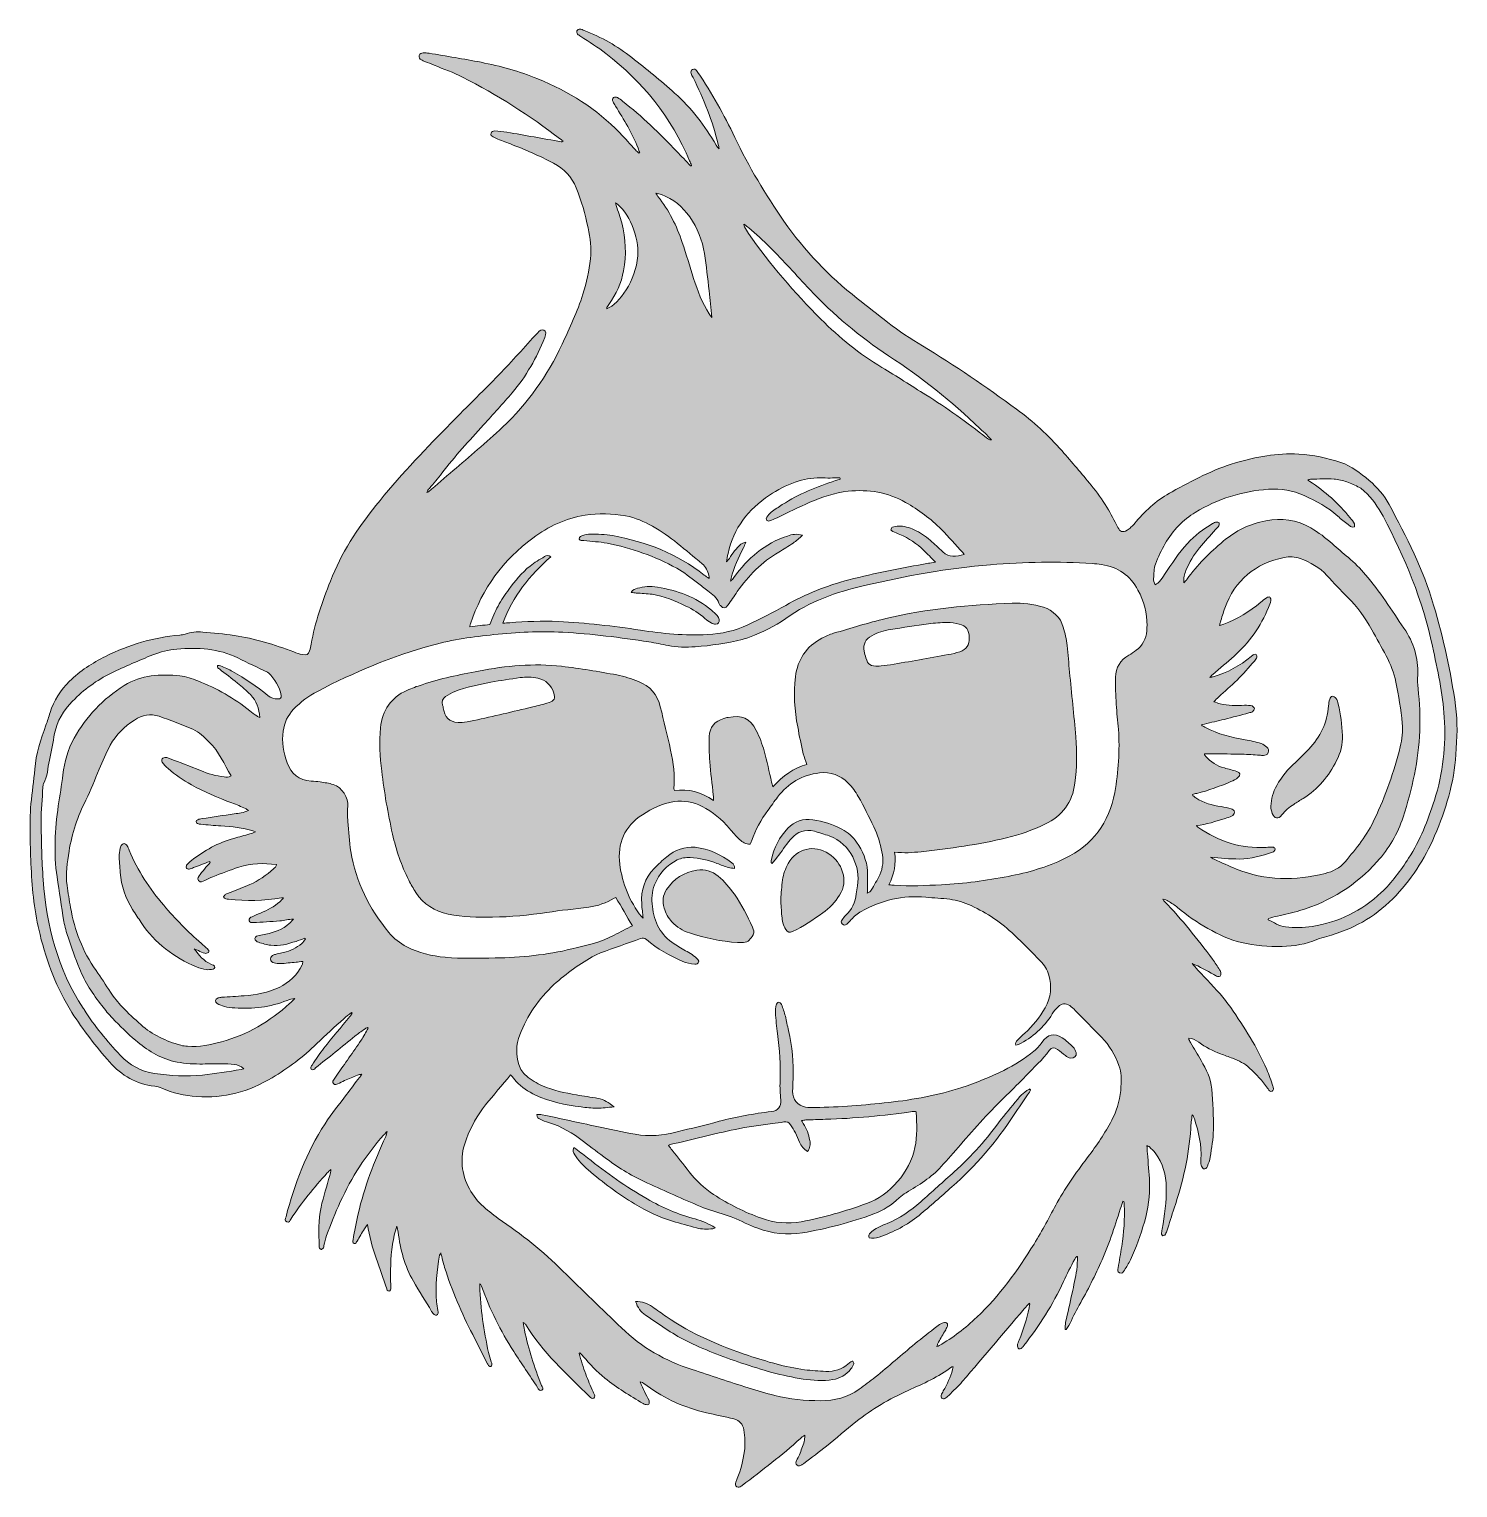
# Model space of a CAD drawing. Header units: inches. Extents: x 89 to 3911, y 49 to 3950.
import ezdxf

# ---------------------------------------------------------------- set-up
doc = ezdxf.new("R2010")
doc.units = ezdxf.units.IN
doc.header["$MEASUREMENT"] = 0
doc.layers.add('_U+0421_U+043B_U+043E_U+0439 1', color=7, linetype='Continuous')

# ---------------------------------------------------------------- blocks, each defined once
blk = doc.blocks.new('block 2')
at = {"layer": '_U+0421_U+043B_U+043E_U+0439 1', "true_color": 0xffffff}
h = blk.add_hatch(color=7, dxfattribs=at)
h.dxf.hatch_style = 2
edge = h.paths.add_edge_path()
edge.add_spline(control_points=[(951.6, 1320), (944.6, 1314.5), (937.2, 1309.4), (930.7, 1303.4), (906.4, 1281.4), (882, 1259.7), (858.5, 1236.8), (822.3, 1201.5), (782.2, 1171.2), (738.9, 1145.4), (676.9, 1108.5), (610.1, 1089.6), (537.4, 1095), (504.9, 1097.4), (473.5, 1104.3), (443.6, 1117.4), (437.7, 1120), (431.2, 1122.3), (424.9, 1123), (375.9, 1128.2), (336.3, 1151.8), (304.3, 1187.7), (267.3, 1229.2), (233.4, 1273.1), (203.3, 1320.2), (162.2, 1384.7), (136.4, 1454.6), (118.1, 1528.2), (103.6, 1586.9), (97, 1646.5), (94.4, 1706.7), (92, 1763.9), (89.1, 1821.2), (93.9, 1878.4), (96.6, 1909.4), (101.6, 1940.1), (104.2, 1971.1), (107.5, 2012), (119.7, 2050.4), (134.1, 2088.4), (138.3, 2099.5), (141.4, 2110.9), (145, 2122.2), (155.3, 2154.5), (173, 2182), (197, 2205.8), (225.3, 2233.7), (258.2, 2254.7), (293.5, 2272.5), (356, 2304.1), (422.1, 2322.7), (491.7, 2329.5), (496.5, 2329.9), (501.5, 2330.7), (506.1, 2332.2), (521.5, 2337.2), (537.5, 2338.8), (553.4, 2337.5), (581.5, 2335.2), (609.6, 2332.3), (637.5, 2328.3), (692.4, 2320.4), (745.1, 2303.8), (796.9, 2284.5), (804.6, 2281.6), (812.4, 2279), (820.3, 2277.2), (831.2, 2274.7), (835.3, 2276.9), (839.4, 2287.3), (841.6, 2292.9), (842.7, 2299), (843.7, 2305.1), (853.1, 2363.6), (873.7, 2418.8), (894.9, 2473.8), (923.7, 2548.3), (967.1, 2614.1), (1016.6, 2676), (1075.6, 2749.9), (1140.9, 2818.3), (1207, 2885.9), (1253, 2933.1), (1300.5, 2978.8), (1346.2, 3026.2), (1381.2, 3062.3), (1414.6, 3100), (1448.5, 3137.1), (1455.9, 3145.2), (1460.6, 3147.6), (1466, 3144.7), (1471.7, 3141.7), (1472.4, 3136.1), (1468.1, 3125), (1447, 3071.3), (1418.5, 3021.7), (1381.4, 2977.6), (1356.6, 2948.2), (1330.5, 2919.9), (1304.6, 2891.5), (1266.1, 2849.6), (1227.5, 2807.8), (1193.2, 2762.3), (1182.7, 2748.3), (1170.8, 2735.2), (1159.6, 2721.7), (1157, 2718.6), (1154.5, 2715.4), (1153, 2710.8), (1154.5, 2711.5), (1156.2, 2712), (1157.4, 2713), (1201.2, 2750.5), (1245.1, 2787.9), (1288.7, 2825.6), (1311.3, 2845.2), (1333.7, 2865), (1355.4, 2885.5), (1422.7, 2949.2), (1476, 3023.2), (1514.7, 3107.4), (1534.9, 3151.2), (1555.6, 3194.9), (1570.3, 3241), (1580.1, 3271.9), (1586.8, 3303.5), (1590.4, 3335.7), (1593.5, 3363.7), (1589.9, 3391.2), (1584.2, 3418.6), (1576.6, 3455.1), (1566.4, 3490.7), (1552.4, 3525.5), (1540.4, 3555.5), (1520.4, 3576.7), (1491.9, 3591.7), (1454.5, 3611.4), (1415.9, 3627.9), (1376.5, 3643), (1363.5, 3648), (1350.6, 3653.1), (1337.6, 3658.2), (1335, 3659.3), (1332.4, 3660.4), (1329.9, 3661.9), (1326.2, 3664.1), (1323.3, 3667.2), (1324.7, 3671.9), (1326, 3676.5), (1329.8, 3678.2), (1334.2, 3677.8), (1345.2, 3676.9), (1356.3, 3676.3), (1367.2, 3674.5), (1415.5, 3666.2), (1463.8, 3657.5), (1512.2, 3649), (1513.3, 3648.8), (1514.5, 3648.8), (1517.8, 3651), (1515.2, 3652.6), (1512.5, 3654.1), (1510.1, 3655.9), (1428.2, 3719.6), (1340.5, 3774.5), (1248.3, 3822), (1224, 3834.5), (1197.8, 3843.3), (1172.5, 3853.7), (1164.2, 3857.1), (1155.8, 3860.4), (1147.5, 3863.8), (1144.4, 3865), (1141.5, 3866.4), (1138.6, 3868), (1134, 3870.6), (1130.8, 3874.3), (1132.4, 3880), (1133.8, 3885.1), (1138.1, 3886.6), (1143, 3886.6), (1148.3, 3886.5), (1153.6, 3886.5), (1158.9, 3885.7), (1205.2, 3877.8), (1251.7, 3870.6), (1297.8, 3861.5), (1349.6, 3851.2), (1400.6, 3837.4), (1449.6, 3817.4), (1532.4, 3783.7), (1606.7, 3736.8), (1669.3, 3672.5), (1683.5, 3657.8), (1697, 3642.4), (1710.9, 3627.4), (1713.8, 3624.2), (1717, 3621.4), (1720.1, 3618.4), (1720.8, 3618.9), (1721.5, 3619.3), (1722.3, 3619.8), (1720.8, 3623.9), (1719.5, 3628), (1718, 3632.1), (1702.5, 3672), (1679.8, 3708), (1657.7, 3744.4), (1655.4, 3748.2), (1652.9, 3752), (1651, 3756.1), (1649.2, 3759.9), (1648.1, 3764.7), (1652.3, 3767.1), (1655, 3768.6), (1659.7, 3768.4), (1662.5, 3767.1), (1667.6, 3764.6), (1672.2, 3761), (1676.7, 3757.4), (1728.6, 3716.6), (1776.2, 3671.2), (1821.5, 3623.2), (1833.8, 3610.2), (1846.2, 3597.3), (1858.6, 3584.3), (1859.4, 3584.7), (1860.1, 3585.1), (1860.9, 3585.5), (1859.2, 3589.8), (1857.5, 3594), (1855.8, 3598.2), (1807.3, 3714.3), (1730.6, 3808.5), (1631.7, 3885.1), (1610.4, 3901.6), (1587.2, 3915.6), (1564.9, 3930.7), (1561.9, 3932.8), (1558.2, 3934.4), (1556, 3937.1), (1554.4, 3939.3), (1553.4, 3943.6), (1554.4, 3945.8), (1555.5, 3948), (1559.5, 3950.1), (1562.2, 3950), (1566.1, 3949.9), (1570, 3948.2), (1573.8, 3946.7), (1619.8, 3928.5), (1662.7, 3904.7), (1701.4, 3874.1), (1740.3, 3843.5), (1778.6, 3812.1), (1815.7, 3779.3), (1860.8, 3739.5), (1896.5, 3691.6), (1927.2, 3639.9), (1929.2, 3636.5), (1931.3, 3633.1), (1935, 3630.4), (1934.2, 3634.2), (1933.4, 3638.1), (1932.5, 3641.9), (1916.9, 3704.1), (1894.1, 3763.5), (1864.9, 3820.5), (1863, 3824.1), (1861.1, 3827.8), (1859.9, 3831.7), (1858.5, 3836), (1859.5, 3839.9), (1863.7, 3842.3), (1868, 3844.7), (1871.6, 3842.9), (1874.6, 3839.5), (1875.9, 3838), (1876.9, 3836.2), (1878, 3834.5), (1915.2, 3779), (1948.2, 3721.1), (1976.8, 3660.7), (2014.1, 3582.2), (2058.8, 3508), (2108.3, 3436.5), (2163.1, 3357.6), (2228.7, 3288.9), (2304.3, 3229.7), (2331.7, 3208.3), (2359.2, 3187), (2386.5, 3165.5), (2415.8, 3142.4), (2447.1, 3122.1), (2479, 3103), (2565.7, 3050.9), (2648.7, 2993.2), (2730.3, 2933.5), (2774.9, 2900.8), (2815.9, 2863.6), (2852.3, 2821.9), (2878.7, 2791.7), (2904.8, 2761.3), (2930.1, 2730.1), (2945.2, 2711.4), (2959.3, 2691.7), (2972.3, 2671.3), (2983.2, 2654.1), (2992, 2635.6), (3001.3, 2617.4), (3007.2, 2605.7), (3014.5, 2602.9), (3025.9, 2609.8), (3029.7, 2612.1), (3033.3, 2615), (3036.5, 2618.1), (3041.5, 2622.9), (3046.4, 2627.9), (3050.8, 2633.3), (3077.5, 2666), (3109.3, 2692.5), (3146.4, 2712.9), (3200.9, 2742.9), (3255.8, 2772.2), (3315.9, 2789.8), (3371.2, 2805.9), (3427.2, 2816.9), (3485.2, 2813.5), (3523.9, 2811.2), (3561.5, 2803.2), (3598.1, 2791.1), (3626.9, 2781.5), (3650.4, 2762.6), (3673.3, 2743.3), (3695.1, 2725), (3713.7, 2703.5), (3727.1, 2678.5), (3773.7, 2591.9), (3818.6, 2504.6), (3846.2, 2409.7), (3872, 2321.2), (3892.3, 2231.5), (3904.9, 2140.1), (3910.9, 2096.8), (3908.7, 2053.6), (3905.8, 2010.3), (3900.9, 1934), (3878.5, 1862.2), (3848.9, 1792.8), (3822.1, 1729.9), (3785.2, 1673), (3736.7, 1624.1), (3687.4, 1574.3), (3628.2, 1541.8), (3560.8, 1523.7), (3551.8, 1521.3), (3542.7, 1518.6), (3534, 1515), (3504.2, 1502.4), (3472.9, 1497.7), (3440.7, 1496.7), (3404.1, 1495.6), (3367.9, 1499.3), (3332.3, 1507.2), (3300, 1514.3), (3270.7, 1529), (3242, 1544.8), (3213.3, 1560.7), (3186.8, 1579.9), (3161.4, 1600.7), (3153.6, 1607.2), (3144.7, 1612.5), (3136.1, 1618), (3132.1, 1620.6), (3127.6, 1622.4), (3121.8, 1623.4), (3123.2, 1621.3), (3124.3, 1619), (3126, 1617.3), (3173.1, 1569.3), (3213.8, 1516), (3254.7, 1462.8), (3261.7, 1453.7), (3267.4, 1443.7), (3273.5, 1434), (3275.2, 1431.3), (3276.6, 1428.2), (3277.3, 1425.1), (3278.6, 1418.8), (3274, 1414.4), (3267.9, 1416.3), (3264.5, 1417.3), (3261.5, 1419.7), (3258.3, 1421.5), (3239.4, 1432), (3220.6, 1442.5), (3200.1, 1451.3), (3202.4, 1448.4), (3204.6, 1445.4), (3207.1, 1442.7), (3229.7, 1418.4), (3252.6, 1394.5), (3274.7, 1369.8), (3285, 1358.3), (3294.3, 1345.7), (3303.3, 1333), (3340.2, 1280.8), (3373.9, 1226.7), (3399.6, 1168), (3406, 1153.4), (3410.7, 1138.2), (3416.1, 1123.1), (3417, 1120.5), (3417.7, 1117.5), (3417.4, 1114.8), (3417.2, 1112.7), (3415.5, 1109.9), (3413.8, 1109.2), (3412, 1108.5), (3408.9, 1109.3), (3407.2, 1110.6), (3405, 1112.3), (3403.5, 1114.9), (3401.9, 1117.3), (3388.3, 1137.4), (3371.5, 1154.7), (3353.9, 1171.3), (3340.8, 1183.6), (3324.9, 1191.1), (3308.4, 1197.5), (3297.8, 1201.7), (3287, 1205.6), (3276.2, 1209.4), (3255.2, 1216.8), (3236.2, 1227.9), (3217.8, 1240.3), (3210.1, 1245.6), (3202.4, 1251), (3191.6, 1251.6), (3190.8, 1246.4), (3194, 1243), (3196.1, 1239.4), (3205.4, 1223.5), (3215.2, 1207.9), (3224.2, 1191.9), (3237.5, 1167.8), (3250.4, 1143), (3252.7, 1115.3), (3255.7, 1079.1), (3257.3, 1042.6), (3256.9, 1006.3), (3256.6, 981.9), (3252.1, 957.6), (3248.6, 933.3), (3247.4, 925), (3243.9, 916.8), (3240.9, 908.8), (3239.3, 904.5), (3235.6, 900.3), (3230.7, 902.3), (3227.7, 903.5), (3224.8, 907.9), (3224, 911.3), (3222.8, 916.4), (3223, 921.9), (3223.4, 927.2), (3225.8, 964.6), (3218.1, 1000.4), (3206.1, 1035.5), (3205.2, 1038.2), (3204.1, 1040.8), (3202.9, 1043.4), (3202.6, 1044.1), (3201.8, 1044.5), (3199.9, 1046.2), (3198.6, 1033.3), (3197, 1021.5), (3196.3, 1009.6), (3191.7, 936.4), (3175.3, 865.7), (3152, 796.4), (3145.2, 776.2), (3139.2, 755.8), (3132.5, 735.6), (3131.3, 731.8), (3129.3, 728.1), (3127.1, 724.8), (3126.2, 723.4), (3123.3, 722.4), (3121.9, 722.8), (3120.4, 723.3), (3118.5, 725.7), (3118.5, 727.2), (3118.4, 731.7), (3118.9, 736.2), (3119.8, 740.6), (3126.6, 777.3), (3131.9, 814.1), (3130.9, 851.5), (3129.9, 885.3), (3122.9, 917.3), (3101.4, 944.6), (3096.9, 950.3), (3091.3, 955.2), (3086, 960.3), (3084.7, 961.6), (3082.7, 962.2), (3079, 964.1), (3079.6, 956), (3080.1, 949.6), (3080.5, 943.3), (3082.5, 917.6), (3085.1, 892), (3086.2, 866.2), (3087.8, 830), (3082.7, 794.4), (3072.5, 759.6), (3062.3, 725), (3050.5, 691.1), (3034.8, 658.5), (3030.3, 649), (3024.7, 639.8), (3019.1, 630.9), (3016.1, 626.2), (3012.7, 619.9), (3005.7, 623.3), (2999.8, 626.1), (3001.2, 632.2), (3002.1, 637.5), (3005.3, 656.5), (3008.9, 675.3), (3011.8, 694.4), (3017.3, 731.2), (3020.5, 768.3), (3018.4, 805.6), (3018.2, 808.5), (3017.6, 811.3), (3017.2, 814.1), (3017.2, 814.3), (3016.6, 814.4), (3014.8, 815.2), (3013.5, 811.1), (3012.2, 807.1), (3010.9, 803), (2994.9, 754.5), (2980, 705.5), (2959, 658.8), (2940.5, 617.3), (2920.9, 576.4), (2897.9, 537.2), (2887.5, 519.6), (2879.5, 500.7), (2870.2, 482.5), (2868.3, 478.7), (2865.5, 475.5), (2863, 472), (2862.1, 472.3), (2861.1, 472.6), (2860.2, 472.8), (2860.7, 479.1), (2860.4, 485.4), (2861.7, 491.4), (2867.3, 517.4), (2873.4, 543.3), (2879, 569.3), (2883.5, 590.1), (2887.9, 610.9), (2891.3, 631.9), (2893.2, 643.4), (2893, 655.2), (2893.8, 666.9), (2892.9, 667.1), (2892.1, 667.4), (2891.2, 667.7), (2889.4, 665.3), (2887.2, 663.1), (2885.9, 660.4), (2875.7, 640.4), (2865.1, 620.5), (2855.8, 600.1), (2827.7, 538.7), (2791.1, 482.7), (2750.2, 429.3), (2748.4, 427), (2746.9, 424.3), (2744.6, 422.8), (2742.1, 421.3), (2737.5, 419.5), (2736.2, 420.6), (2733.9, 422.5), (2732.3, 426.7), (2732.6, 429.7), (2733.2, 434.4), (2735.4, 439), (2737.3, 443.6), (2748.8, 471.6), (2758.5, 500.2), (2764.1, 530.1), (2764.7, 533.3), (2765.2, 536.6), (2765.7, 539.8), (2765.8, 540.5), (2765.2, 541.2), (2764.7, 542.3), (2763.8, 541.5), (2762.8, 541), (2762.1, 540.2), (2703.1, 471.1), (2644.3, 401.8), (2585.2, 332.9), (2574, 319.9), (2561.4, 308.1), (2549.3, 295.9), (2546.2, 292.7), (2542.6, 289.7), (2538.7, 287.7), (2536.6, 286.6), (2532.6, 286.7), (2530.9, 288.1), (2529.2, 289.4), (2528.3, 293.3), (2528.9, 295.6), (2530, 299.9), (2532.3, 303.9), (2534.4, 307.8), (2544.6, 326.1), (2554, 344.7), (2559.1, 365.1), (2559.7, 367.4), (2560.2, 369.7), (2560.7, 372), (2559.2, 372.3), (2558.2, 372.7), (2557.7, 372.4), (2521.8, 345.3), (2481, 327.1), (2440.3, 309), (2390.3, 286.8), (2343.5, 259.4), (2300.9, 225.1), (2274.4, 203.8), (2248.7, 181.6), (2222.2, 160.4), (2202.4, 144.5), (2182, 129.5), (2161.8, 114.1), (2159.9, 112.6), (2157.7, 111.4), (2155.6, 110.1), (2151.6, 107.7), (2147.2, 106.1), (2143.1, 109.5), (2138.9, 113.1), (2140, 117.7), (2141.9, 121.9), (2144.3, 127.1), (2147.6, 131.9), (2149.6, 137.3), (2154.2, 149), (2158.6, 160.9), (2162.4, 172.9), (2163.8, 177.3), (2163.3, 182.2), (2164, 189.8), (2158.4, 185.5), (2155.2, 183.4), (2152.3, 180.7), (2103.1, 135.6), (2049.3, 96.1), (1996.8, 54.9), (1995.8, 54.2), (1994.9, 53.4), (1993.8, 52.8), (1990.3, 50.4), (1986.5, 48.7), (1982.4, 51.4), (1977.8, 54.4), (1978.2, 59), (1979.4, 63.5), (1980.4, 67), (1981.8, 70.4), (1983.2, 73.8), (1992.7, 97.5), (1999.1, 121.9), (2002.5, 147.2), (2005, 166.1), (2003.9, 184.7), (2000.8, 203.4), (1998.2, 219), (1989.8, 229.5), (1973.9, 233.2), (1949.6, 238.7), (1925.2, 244.1), (1900.9, 249.6), (1843.2, 262.8), (1789.9, 285.9), (1742.2, 321.3), (1737.1, 325), (1732.5, 329.6), (1723.4, 332.5), (1727.9, 322.1), (1731.1, 313.9), (1734.9, 305.9), (1738.8, 297.8), (1743.7, 290.2), (1747.3, 282), (1748.5, 279.1), (1748.4, 273.9), (1746.6, 272.1), (1744.8, 270.3), (1740.1, 271.1), (1736.7, 271.5), (1734.8, 271.6), (1733, 273.1), (1731.2, 274.1), (1696.4, 295.6), (1660.9, 315.9), (1629.2, 342.1), (1607.9, 359.7), (1589.2, 379.5), (1571.1, 400.2), (1568.3, 403.4), (1565.2, 406.4), (1562.3, 409.6), (1561.5, 409.1), (1560.7, 408.7), (1560, 408.3), (1565.9, 389.7), (1571.2, 371), (1577.9, 352.7), (1583.8, 336.6), (1591.1, 321), (1597.9, 305.2), (1598.5, 303.7), (1599.3, 302.3), (1600, 300.8), (1601.8, 296.6), (1604.1, 292), (1599.3, 288.7), (1594.9, 285.6), (1591.5, 289.2), (1588.7, 292), (1526.8, 352.8), (1462.9, 411.7), (1416.4, 486.1), (1415.2, 488.1), (1413.5, 489.8), (1410.2, 491), (1411.6, 484.1), (1413, 477.1), (1414.3, 470.2), (1424.2, 419.4), (1440.8, 370.7), (1459.7, 322.7), (1461.4, 318.4), (1466.3, 313), (1460.3, 309.6), (1453.4, 305.7), (1451.6, 313.3), (1448.9, 317.3), (1427.6, 349.3), (1406, 381.2), (1385.3, 413.5), (1350.2, 468.5), (1321.1, 526.6), (1299.2, 588.1), (1298.4, 590.4), (1297.4, 592.5), (1294.9, 594.5), (1294.8, 592.3), (1294.5, 590.2), (1294.5, 588.1), (1296.3, 528.2), (1305.3, 469.2), (1317.9, 410.7), (1319.7, 402.4), (1322.9, 394.3), (1325.3, 386.1), (1326.1, 383.4), (1327.2, 380.5), (1327, 377.8), (1326.9, 373.6), (1322.1, 371.8), (1318.9, 374.7), (1317.2, 376.3), (1316, 378.6), (1314.9, 380.7), (1301.7, 406.6), (1288.7, 432.6), (1275.5, 458.4), (1245.8, 516.4), (1220, 576), (1200.5, 638.2), (1196.6, 650.7), (1193.6, 663.4), (1189.9, 677), (1188.7, 674.6), (1187.4, 672.8), (1187, 670.8), (1179.5, 629.6), (1175, 588.2), (1178.9, 546.3), (1179.6, 538.6), (1181.1, 531), (1182.2, 523.3), (1182.6, 520.9), (1183.1, 518.3), (1182.8, 516), (1181.9, 510.7), (1176.8, 508.6), (1172.7, 512), (1169.9, 514.2), (1167.7, 517.4), (1165.8, 520.5), (1149.5, 547.4), (1132.9, 574.2), (1117, 601.4), (1093.2, 642), (1082.2, 686.7), (1075.8, 732.8), (1075.1, 738), (1074.5, 743.2), (1072.9, 748.5), (1066.8, 732.5), (1064.1, 715.9), (1061.3, 699.3), (1055.2, 663.2), (1055.5, 626.8), (1056.4, 590.4), (1056.5, 586.3), (1056.5, 582.2), (1055.8, 578.2), (1055.6, 576.7), (1053.2, 574.8), (1051.7, 574.6), (1050.2, 574.5), (1048.2, 576.1), (1046.9, 577.3), (1046.1, 578.1), (1046, 579.6), (1045.6, 580.7), (1036.1, 608.2), (1026.9, 635.7), (1017.1, 663), (1006.8, 691.5), (999, 720.6), (994.5, 753.4), (990.8, 748.2), (988, 745), (985.8, 741.4), (979.3, 730.5), (972.9, 719.6), (966.5, 708.7), (964.6, 705.5), (963.2, 701.3), (958.6, 702.6), (953.9, 704), (954.7, 708.5), (955.4, 712), (959.8, 735.3), (963.7, 758.7), (969.1, 781.8), (986, 853.3), (1012.1, 921.6), (1042.9, 988.2), (1044.7, 992.2), (1046.5, 996.3), (1046.6, 1001.8), (1043.8, 998.8), (1040.9, 995.8), (1038.1, 992.7), (989.5, 939.2), (951.6, 878.7), (921.4, 813.4), (907.9, 784.1), (896.6, 753.8), (884.8, 723.7), (881.4, 715), (879.8, 705.6), (877.5, 696.5), (876.9, 694.5), (877.2, 692.1), (876.1, 690.6), (874.5, 688.6), (872, 685.9), (869.9, 686), (868.1, 686.1), (866.2, 689.4), (864.8, 691.5), (864.2, 692.4), (864.5, 693.9), (864.5, 695.1), (864.6, 729.9), (862.3, 764.9), (869.9, 799.1), (876.3, 827.8), (885.3, 855.9), (893.2, 884.2), (894.6, 889.2), (896.3, 894), (895.9, 900), (892.7, 897), (889.4, 894.1), (886.5, 890.8), (850.9, 852.3), (818, 811.6), (789.4, 767.6), (786.8, 763.6), (784.8, 757.4), (778.7, 759.8), (771.6, 762.5), (775, 768.6), (776.2, 773.6), (798.9, 861.6), (830.7, 946), (880.7, 1022.5), (898.4, 1049.5), (918.6, 1074.8), (937.9, 1100.7), (949.4, 1116.1), (961.3, 1131.2), (973, 1146.5), (974.7, 1148.6), (976, 1151.1), (978.6, 1155.1), (973.7, 1154), (970.5, 1153.7), (967.7, 1152.5), (956, 1147.7), (944.3, 1142.7), (932.7, 1137.7), (926.7, 1135), (920.9, 1131.9), (914.9, 1129.3), (911.2, 1127.7), (907, 1126), (903.6, 1129.7), (899.6, 1134), (902.4, 1138.2), (904.7, 1142), (906.9, 1145.5), (909.5, 1148.7), (911.8, 1152), (933.6, 1183.2), (955.7, 1214.2), (977.1, 1245.6), (984.1, 1255.9), (989.6, 1267.3), (995.7, 1278.2), (995.1, 1278.7), (994.5, 1279.3), (993.9, 1279.9), (991.3, 1278.4), (988.5, 1277.2), (986.1, 1275.5), (977.5, 1269.2), (968.8, 1263.1), (960.5, 1256.5), (925.4, 1228.3), (890.4, 1200), (855.3, 1171.8), (852.1, 1169.2), (848.6, 1164.2), (843.9, 1168.5), (840, 1172.2), (843.5, 1176.3), (845.8, 1179.5), (856.2, 1194.6), (866.2, 1210.2), (877.6, 1224.6), (900.2, 1253.1), (923.6, 1281), (946.7, 1309.2), (949, 1312), (951.1, 1314.9), (953.3, 1317.8), (952.8, 1318.5), (952.2, 1319.2), (951.6, 1320)], knot_values=[0, 0, 0, 0, 1, 1, 1, 2, 2, 2, 3, 3, 3, 4, 4, 4, 5, 5, 5, 6, 6, 6, 7, 7, 7, 8, 8, 8, 9, 9, 9, 10, 10, 10, 11, 11, 11, 12, 12, 12, 13, 13, 13, 14, 14, 14, 15, 15, 15, 16, 16, 16, 17, 17, 17, 18, 18, 18, 19, 19, 19, 20, 20, 20, 21, 21, 21, 22, 22, 22, 23, 23, 23, 24, 24, 24, 25, 25, 25, 26, 26, 26, 27, 27, 27, 28, 28, 28, 29, 29, 29, 30, 30, 30, 31, 31, 31, 32, 32, 32, 33, 33, 33, 34, 34, 34, 35, 35, 35, 36, 36, 36, 37, 37, 37, 38, 38, 38, 39, 39, 39, 40, 40, 40, 41, 41, 41, 42, 42, 42, 43, 43, 43, 44, 44, 44, 45, 45, 45, 46, 46, 46, 47, 47, 47, 48, 48, 48, 49, 49, 49, 50, 50, 50, 51, 51, 51, 52, 52, 52, 53, 53, 53, 54, 54, 54, 55, 55, 55, 56, 56, 56, 57, 57, 57, 58, 58, 58, 59, 59, 59, 60, 60, 60, 61, 61, 61, 62, 62, 62, 63, 63, 63, 64, 64, 64, 65, 65, 65, 66, 66, 66, 67, 67, 67, 68, 68, 68, 69, 69, 69, 70, 70, 70, 71, 71, 71, 72, 72, 72, 73, 73, 73, 74, 74, 74, 75, 75, 75, 76, 76, 76, 77, 77, 77, 78, 78, 78, 79, 79, 79, 80, 80, 80, 81, 81, 81, 82, 82, 82, 83, 83, 83, 84, 84, 84, 85, 85, 85, 86, 86, 86, 87, 87, 87, 88, 88, 88, 89, 89, 89, 90, 90, 90, 91, 91, 91, 92, 92, 92, 93, 93, 93, 94, 94, 94, 95, 95, 95, 96, 96, 96, 97, 97, 97, 98, 98, 98, 99, 99, 99, 100, 100, 100, 101, 101, 101, 102, 102, 102, 103, 103, 103, 104, 104, 104, 105, 105, 105, 106, 106, 106, 107, 107, 107, 108, 108, 108, 109, 109, 109, 110, 110, 110, 111, 111, 111, 112, 112, 112, 113, 113, 113, 114, 114, 114, 115, 115, 115, 116, 116, 116, 117, 117, 117, 118, 118, 118, 119, 119, 119, 120, 120, 120, 121, 121, 121, 122, 122, 122, 123, 123, 123, 124, 124, 124, 125, 125, 125, 126, 126, 126, 127, 127, 127, 128, 128, 128, 129, 129, 129, 130, 130, 130, 131, 131, 131, 132, 132, 132, 133, 133, 133, 134, 134, 134, 135, 135, 135, 136, 136, 136, 137, 137, 137, 138, 138, 138, 139, 139, 139, 140, 140, 140, 141, 141, 141, 142, 142, 142, 143, 143, 143, 144, 144, 144, 145, 145, 145, 146, 146, 146, 147, 147, 147, 148, 148, 148, 149, 149, 149, 150, 150, 150, 151, 151, 151, 152, 152, 152, 153, 153, 153, 154, 154, 154, 155, 155, 155, 156, 156, 156, 157, 157, 157, 158, 158, 158, 159, 159, 159, 160, 160, 160, 161, 161, 161, 162, 162, 162, 163, 163, 163, 164, 164, 164, 165, 165, 165, 166, 166, 166, 167, 167, 167, 168, 168, 168, 169, 169, 169, 170, 170, 170, 171, 171, 171, 172, 172, 172, 173, 173, 173, 174, 174, 174, 175, 175, 175, 176, 176, 176, 177, 177, 177, 178, 178, 178, 179, 179, 179, 180, 180, 180, 181, 181, 181, 182, 182, 182, 183, 183, 183, 184, 184, 184, 185, 185, 185, 186, 186, 186, 187, 187, 187, 188, 188, 188, 189, 189, 189, 190, 190, 190, 191, 191, 191, 192, 192, 192, 193, 193, 193, 194, 194, 194, 195, 195, 195, 196, 196, 196, 197, 197, 197, 198, 198, 198, 199, 199, 199, 200, 200, 200, 201, 201, 201, 202, 202, 202, 203, 203, 203, 204, 204, 204, 205, 205, 205, 206, 206, 206, 207, 207, 207, 208, 208, 208, 209, 209, 209, 210, 210, 210, 211, 211, 211, 212, 212, 212, 213, 213, 213, 214, 214, 214, 215, 215, 215, 216, 216, 216, 217, 217, 217, 218, 218, 218, 219, 219, 219, 220, 220, 220, 221, 221, 221, 222, 222, 222, 223, 223, 223, 224, 224, 224, 225, 225, 225, 226, 226, 226, 227, 227, 227, 228, 228, 228, 229, 229, 229, 230, 230, 230, 231, 231, 231, 232, 232, 232, 233, 233, 233, 234, 234, 234, 235, 235, 235, 236, 236, 236, 237, 237, 237, 238, 238, 238, 239, 239, 239, 240, 240, 240, 241, 241, 241, 242, 242, 242, 243, 243, 243, 244, 244, 244, 245, 245, 245, 246, 246, 246, 247, 247, 247, 248, 248, 248, 249, 249, 249, 250, 250, 250, 251, 251, 251, 252, 252, 252, 253, 253, 253, 254, 254, 254, 255, 255, 255, 256, 256, 256, 257, 257, 257, 258, 258, 258, 259, 259, 259, 260, 260, 260, 261, 261, 261, 262, 262, 262, 263, 263, 263, 264, 264, 264, 265, 265, 265, 266, 266, 266, 267, 267, 267, 268, 268, 268, 269, 269, 269, 270, 270, 270, 271, 271, 271, 272, 272, 272, 273, 273, 273, 274, 274, 274, 275, 275, 275, 276, 276, 276, 277, 277, 277, 278, 278, 278, 279, 279, 279, 280, 280, 280, 281, 281, 281, 282, 282, 282, 283, 283, 283, 284, 284, 284, 285, 285, 285, 286, 286, 286, 287, 287, 287, 288, 288, 288, 289, 289, 289, 290, 290, 290, 291, 291, 291, 292, 292, 292, 293, 293, 293, 294, 294, 294, 295, 295, 295, 296, 296, 296, 297, 297, 297, 298, 298, 298, 299, 299, 299, 300, 300, 300, 301, 301, 301, 302, 302, 302, 303, 303, 303, 304, 304, 304, 305, 305, 305, 306, 306, 306, 307, 307, 307, 308, 308, 308, 309, 309, 309, 310, 310, 310, 311, 311, 311, 312, 312, 312, 313, 313, 313, 314, 314, 314, 315, 315, 315, 316, 316, 316, 317, 317, 317, 318, 318, 318, 319, 319, 319, 320, 320, 320, 321, 321, 321, 322, 322, 322, 323, 323, 323, 324, 324, 324, 325, 325, 325, 326, 326, 326, 326], degree=3, periodic=1)
edge = h.paths.add_edge_path()
edge.add_spline(control_points=[(1880.7, 1457.5), (1878.9, 1450.6), (1874.9, 1447.9), (1869.4, 1449), (1858.6, 1451), (1847.2, 1452), (1837.4, 1456.4), (1802.6, 1471.9), (1768.9, 1489.6), (1740.1, 1515.2), (1735.2, 1519.6), (1730.8, 1520), (1724.6, 1517.8), (1688.9, 1504.7), (1653, 1492.2), (1617.2, 1479.4), (1612.2, 1477.6), (1607.3, 1475.4), (1602.7, 1472.8), (1563.4, 1450.6), (1526.2, 1425.4), (1493, 1394.7), (1452, 1356.9), (1421.6, 1311.8), (1401.3, 1259.9), (1391.1, 1233.6), (1390.8, 1207.3), (1399.1, 1180.5), (1402.9, 1168.4), (1409.5, 1158.4), (1419.2, 1150.4), (1432.2, 1139.6), (1446.4, 1130.9), (1462, 1124.2), (1491.2, 1111.7), (1521.8, 1104.7), (1553, 1099.6), (1572.3, 1096.3), (1591.8, 1093.6), (1611.1, 1090.3), (1626.8, 1087.7), (1639.5, 1079), (1654.2, 1067.5), (1636.9, 1066.2), (1622.5, 1064.1), (1608.1, 1064.1), (1593.8, 1064.2), (1579.5, 1065.9), (1565.3, 1067.6), (1523.3, 1072.7), (1482.1, 1081.1), (1443.5, 1099.3), (1424.1, 1108.5), (1406.4, 1120.2), (1391.5, 1135.7), (1386.5, 1140.9), (1382.3, 1146.9), (1377.1, 1153.2), (1354.3, 1126), (1331.9, 1099.5), (1309.9, 1072.7), (1287.5, 1045.6), (1271.4, 1014.7), (1258.8, 982.2), (1242.1, 939.4), (1242.8, 896.7), (1263.4, 855), (1272.6, 836.5), (1284.3, 819.6), (1299.3, 805.6), (1313.4, 792.5), (1328.1, 779.9), (1343.9, 769.2), (1405.8, 727.4), (1464, 681.4), (1516.9, 628.5), (1568.5, 577.1), (1621.3, 526.9), (1673.7, 476.4), (1727.7, 424.4), (1790.8, 387.9), (1862.3, 365.2), (1912.6, 349.3), (1962.4, 332), (2012.7, 315.9), (2036, 308.4), (2059.6, 301.5), (2083.4, 295.8), (2123.7, 286.2), (2164.8, 281.5), (2206.3, 281.8), (2243.5, 282.1), (2278.6, 290), (2309.2, 312.4), (2323.8, 322.9), (2338.6, 333.2), (2352.4, 344.7), (2388.1, 374.1), (2423.1, 404.3), (2458.6, 433.8), (2477.8, 449.7), (2497.6, 464.9), (2517.3, 480.3), (2521.7, 483.8), (2526.5, 487.2), (2531.7, 489.5), (2535, 490.9), (2540.2, 491.4), (2543, 489.8), (2547.6, 487), (2546, 481.8), (2544, 477.6), (2542, 473.6), (2539.7, 469.7), (2537.4, 465.8), (2531.6, 455.5), (2525.6, 445.2), (2519.9, 434.8), (2518.8, 432.7), (2518.5, 430.1), (2517.4, 426.3), (2520.5, 427.8), (2522, 428.3), (2523.4, 429.1), (2560.2, 450.1), (2593.4, 475.8), (2624.1, 505), (2684.7, 562.7), (2733.4, 629.9), (2777.1, 700.7), (2799.5, 736.8), (2818.8, 774.8), (2839.5, 812), (2864.4, 856.8), (2894.5, 898.1), (2925.4, 939), (2949, 970.4), (2970.8, 1003), (2988.3, 1038.3), (3001.5, 1064.9), (3008.5, 1092.7), (3009.8, 1122.1), (3010.7, 1140.9), (3011.2, 1160.1), (3004.3, 1177.9), (2993.5, 1205.9), (2979.9, 1232.2), (2957.9, 1253.7), (2934, 1277.1), (2911.1, 1301.8), (2887.6, 1325.7), (2883.1, 1330.3), (2878.2, 1334.9), (2872.7, 1338.3), (2861.4, 1345.4), (2851.1, 1344.6), (2841.3, 1335.4), (2835.5, 1329.8), (2830.2, 1323.3), (2826, 1316.4), (2803.8, 1280.1), (2773.4, 1253.1), (2735.4, 1234.4), (2733.4, 1233.4), (2731.1, 1233), (2728.3, 1232.2), (2726.4, 1238.6), (2729.8, 1242.5), (2733, 1245.9), (2739.1, 1252.4), (2745.5, 1258.8), (2752.2, 1264.8), (2774, 1284.4), (2792.1, 1306.8), (2806.6, 1332.3), (2822.6, 1360.2), (2825.6, 1389.2), (2816.7, 1419.9), (2812.5, 1434.5), (2804.9, 1447.1), (2794.5, 1457.7), (2771.4, 1481.4), (2747.9, 1504.7), (2724, 1527.7), (2690.2, 1560.3), (2651.4, 1585.9), (2608.9, 1606), (2590.5, 1614.6), (2571.3, 1620.1), (2551.5, 1622.8), (2530.5, 1625.6), (2509.1, 1626.1), (2488, 1628.2), (2426, 1634.5), (2368.7, 1620.1), (2314.7, 1590.1), (2304.5, 1584.5), (2295.6, 1577.7), (2288.4, 1568.4), (2284.9, 1564), (2280.6, 1560.1), (2276.2, 1556.4), (2272.3, 1553.1), (2268, 1553.1), (2264.1, 1556.8), (2260.4, 1560.3), (2261.1, 1564.2), (2263.7, 1567.9), (2266.5, 1571.9), (2269.3, 1576), (2272.8, 1579.3), (2289.7, 1595.1), (2298.8, 1614.6), (2301.6, 1637.4), (2302.5, 1644.7), (2303.9, 1652), (2305, 1659.2), (2312.8, 1707.9), (2288.1, 1771.7), (2229.3, 1792.3), (2216.2, 1796.9), (2202.8, 1800.8), (2189.5, 1804.6), (2164.7, 1811.6), (2144.5, 1803.5), (2127.9, 1784.7), (2125.5, 1782), (2122.9, 1779.3), (2120.7, 1776.4), (2108.8, 1760.7), (2097.2, 1745), (2085.3, 1729.3), (2082.6, 1725.6), (2079.4, 1722.2), (2076.5, 1718.7), (2075.7, 1719.1), (2075, 1719.5), (2074.2, 1719.9), (2074.3, 1723), (2074.1, 1726.1), (2074.7, 1729), (2081.4, 1761.1), (2096.2, 1789), (2118.6, 1812.7), (2136.7, 1831.9), (2159.3, 1839.1), (2185.5, 1835.5), (2213, 1831.8), (2238.9, 1823.3), (2263.2, 1810), (2278.8, 1801.5), (2292.8, 1790.9), (2302.7, 1775.8), (2318.1, 1752.3), (2330.1, 1727.2), (2331.5, 1698.5), (2332.2, 1682.6), (2331.7, 1666.7), (2331.7, 1650.7), (2331.7, 1646.8), (2331.3, 1642.9), (2331.1, 1639.1), (2336.1, 1641), (2339.7, 1643.8), (2341.8, 1647.4), (2349.6, 1660.7), (2357.7, 1674), (2364.3, 1688.1), (2373.4, 1707.5), (2374.7, 1728.1), (2370.4, 1749.3), (2365.6, 1772.6), (2359, 1795.4), (2348.6, 1816.8), (2335.3, 1844), (2321.9, 1871.2), (2307.1, 1897.6), (2299.8, 1910.7), (2290.5, 1923.1), (2280, 1933.7), (2259, 1954.8), (2232.8, 1964.3), (2202.9, 1960.8), (2156.5, 1955.4), (2119.7, 1932.8), (2091.3, 1896.3), (2082.2, 1884.7), (2073.9, 1872.5), (2065.2, 1860.6), (2046.7, 1835.4), (2032, 1808.1), (2021.5, 1778.6), (2020.5, 1775.6), (2019, 1772.8), (2017.7, 1770), (2006.2, 1770.9), (1997, 1775.3), (1989.7, 1782.7), (1980.1, 1792.2), (1970.7, 1801.9), (1962.2, 1812.3), (1941.9, 1837), (1917.6, 1856.6), (1889.2, 1871.3), (1865.5, 1883.6), (1840.6, 1887.4), (1814.3, 1884), (1783, 1879.9), (1755.9, 1865.7), (1729.9, 1849.1), (1681.5, 1818), (1661.9, 1772.6), (1669.1, 1716.6), (1675.7, 1665), (1694.9, 1617.8), (1726.9, 1576.4), (1727.9, 1575.1), (1729.5, 1574.2), (1731.7, 1572.3), (1730.2, 1586.1), (1728.4, 1598.2), (1727.6, 1610.4), (1725.4, 1646.9), (1735.6, 1679.2), (1761.5, 1705.7), (1772.1, 1716.5), (1783.1, 1726.9), (1794.8, 1736.5), (1816.8, 1754.5), (1842.1, 1764.8), (1870.8, 1761.9), (1907.7, 1758.3), (1939.6, 1742), (1969, 1720.3), (1973.3, 1717.1), (1976.2, 1712.7), (1976, 1705.5), (1970.4, 1706.2), (1965, 1706.1), (1960.1, 1707.6), (1949.6, 1710.9), (1939.2, 1714.7), (1929, 1718.9), (1906, 1728.3), (1882, 1732.9), (1857.4, 1734.3), (1845.6, 1734.9), (1833.6, 1733.7), (1822.8, 1727.9), (1794.7, 1713), (1774.1, 1691.7), (1762, 1661.7), (1754.2, 1642.5), (1754, 1623.3), (1756.2, 1603.8), (1760.7, 1561.8), (1778.5, 1527), (1814.5, 1503.4), (1825.8, 1496), (1837.7, 1489.4), (1849.5, 1482.9), (1861.4, 1476.3), (1872.3, 1468.7), (1880.7, 1457.5)], knot_values=[0, 0, 0, 0, 1, 1, 1, 2, 2, 2, 3, 3, 3, 4, 4, 4, 5, 5, 5, 6, 6, 6, 7, 7, 7, 8, 8, 8, 9, 9, 9, 10, 10, 10, 11, 11, 11, 12, 12, 12, 13, 13, 13, 14, 14, 14, 15, 15, 15, 16, 16, 16, 17, 17, 17, 18, 18, 18, 19, 19, 19, 20, 20, 20, 21, 21, 21, 22, 22, 22, 23, 23, 23, 24, 24, 24, 25, 25, 25, 26, 26, 26, 27, 27, 27, 28, 28, 28, 29, 29, 29, 30, 30, 30, 31, 31, 31, 32, 32, 32, 33, 33, 33, 34, 34, 34, 35, 35, 35, 36, 36, 36, 37, 37, 37, 38, 38, 38, 39, 39, 39, 40, 40, 40, 41, 41, 41, 42, 42, 42, 43, 43, 43, 44, 44, 44, 45, 45, 45, 46, 46, 46, 47, 47, 47, 48, 48, 48, 49, 49, 49, 50, 50, 50, 51, 51, 51, 52, 52, 52, 53, 53, 53, 54, 54, 54, 55, 55, 55, 56, 56, 56, 57, 57, 57, 58, 58, 58, 59, 59, 59, 60, 60, 60, 61, 61, 61, 62, 62, 62, 63, 63, 63, 64, 64, 64, 65, 65, 65, 66, 66, 66, 67, 67, 67, 68, 68, 68, 69, 69, 69, 70, 70, 70, 71, 71, 71, 72, 72, 72, 73, 73, 73, 74, 74, 74, 75, 75, 75, 76, 76, 76, 77, 77, 77, 78, 78, 78, 79, 79, 79, 80, 80, 80, 81, 81, 81, 82, 82, 82, 83, 83, 83, 84, 84, 84, 85, 85, 85, 86, 86, 86, 87, 87, 87, 88, 88, 88, 89, 89, 89, 90, 90, 90, 91, 91, 91, 92, 92, 92, 93, 93, 93, 94, 94, 94, 95, 95, 95, 96, 96, 96, 97, 97, 97, 98, 98, 98, 99, 99, 99, 100, 100, 100, 101, 101, 101, 102, 102, 102, 103, 103, 103, 104, 104, 104, 105, 105, 105, 106, 106, 106, 107, 107, 107, 108, 108, 108, 109, 109, 109, 110, 110, 110, 111, 111, 111, 112, 112, 112, 113, 113, 113, 114, 114, 114, 115, 115, 115, 116, 116, 116, 117, 117, 117, 118, 118, 118, 119, 119, 119, 120, 120, 120, 121, 121, 121, 121], degree=3, periodic=1)
edge = h.paths.add_edge_path()
edge.add_spline(control_points=[(2389, 1661.8), (2395.4, 1661.1), (2399.4, 1660.7), (2403.4, 1660.3), (2445.5, 1656.7), (2487.6, 1659.8), (2529.7, 1661.8), (2589.9, 1664.7), (2649.4, 1672.9), (2708.5, 1684.1), (2760.5, 1694), (2811.3, 1708.7), (2859.1, 1731.6), (2933.7, 1767.5), (2978, 1827.8), (2992.9, 1908.5), (3003.2, 1964.1), (3006.8, 2020.5), (3003.1, 2077.2), (3001.6, 2099.6), (2998.3, 2121.9), (2997, 2144.4), (2995.6, 2168.4), (2994.3, 2192.6), (2995.2, 2216.7), (2996.2, 2242.3), (3007.4, 2263), (3031.1, 2275.7), (3037.8, 2279.3), (3044, 2284.3), (3050.2, 2288.8), (3068, 2301.7), (3076.9, 2319.4), (3078.6, 2341), (3079, 2345.5), (3079.3, 2350), (3079.4, 2354.5), (3080.6, 2388.6), (3070.8, 2420.1), (3055.2, 2449.7), (3034.5, 2488.8), (3001.7, 2511.9), (2957.6, 2518.1), (2949.5, 2519.2), (2941.4, 2520.3), (2933.2, 2520.8), (2842.4, 2527), (2751.6, 2524.6), (2661, 2517.5), (2547, 2508.5), (2434.8, 2487.6), (2323.4, 2461.9), (2248.4, 2444.6), (2176.5, 2419.7), (2113.2, 2373.9), (2083.6, 2352.4), (2050.5, 2337.1), (2016.4, 2324.1), (2009.9, 2321.7), (2003.3, 2319.5), (1996.6, 2317.7), (1955.3, 2306.9), (1913.1, 2301.5), (1870.6, 2298.2), (1846.5, 2296.4), (1822.4, 2296.7), (1798.5, 2301.3), (1781.2, 2304.7), (1764.1, 2308.5), (1746.7, 2311.2), (1670.3, 2323.1), (1593.6, 2332.8), (1516.3, 2337.1), (1454.8, 2340.6), (1393.7, 2336.6), (1332.5, 2330.6), (1277.1, 2325.2), (1222, 2317.3), (1168.2, 2302.7), (1060.7, 2273.5), (958.9, 2230), (860.2, 2179), (836.4, 2166.7), (815.3, 2150.5), (796.6, 2131.3), (780.6, 2114.9), (772, 2095.1), (768.6, 2072.5), (764.2, 2043.3), (769.6, 2015.1), (779.3, 1988.1), (789.8, 1959.2), (810.7, 1940.7), (843.3, 1938.7), (851.4, 1938.2), (859.6, 1937.9), (867.7, 1936.7), (879.4, 1934.9), (891.3, 1933.5), (902.5, 1929.8), (926.3, 1921.8), (943.3, 1895.5), (941.2, 1870.4), (940.1, 1857.2), (940.4, 1844.3), (941.6, 1831.3), (944.2, 1804.4), (945.3, 1777.3), (949.6, 1750.7), (962.8, 1669.1), (999, 1597.9), (1050.9, 1534.3), (1064.3, 1517.9), (1080.8, 1505.5), (1099.6, 1495.7), (1131.7, 1478.9), (1166.2, 1471.3), (1201.9, 1467.8), (1246.4, 1463.5), (1291, 1465.3), (1335.6, 1466), (1405, 1467), (1473.6, 1473.7), (1541.2, 1490.2), (1579.7, 1499.5), (1618.5, 1508), (1654, 1526.8), (1670.2, 1535.4), (1686.7, 1543.6), (1702.8, 1551.8), (1687.9, 1577.3), (1673.4, 1602.2), (1658.5, 1627.7), (1657.5, 1627.2), (1655.6, 1626.6), (1653.9, 1625.6), (1632.9, 1613.1), (1610.3, 1605), (1586, 1601.9), (1548.7, 1597), (1511.2, 1593.3), (1474.1, 1587.6), (1425.8, 1580.2), (1377.4, 1575.8), (1328.7, 1575.1), (1288.9, 1574.4), (1249.2, 1575.1), (1210.1, 1583.3), (1173.8, 1590.9), (1144.3, 1609.6), (1123.6, 1641), (1116.7, 1651.6), (1110, 1662.4), (1104.4, 1673.8), (1085.2, 1713.3), (1070.4, 1754.4), (1061, 1797.4), (1048.7, 1852.9), (1038.8, 1908.9), (1032.3, 1965.4), (1027.8, 2004.1), (1025, 2042.8), (1029.1, 2081.8), (1033.9, 2128.4), (1056.7, 2162.4), (1099.8, 2181.6), (1112.8, 2187.5), (1126.4, 2192.2), (1140, 2196.7), (1189.3, 2213.3), (1240.3, 2223.3), (1291.4, 2233.2), (1364.9, 2247.3), (1438.9, 2254.6), (1513.5, 2245.9), (1563, 2240.2), (1612.3, 2231.7), (1661.3, 2222.9), (1680.9, 2219.3), (1700.1, 2212.4), (1718.7, 2205.3), (1750.1, 2193.5), (1769.5, 2170.1), (1777.5, 2137.8), (1787.1, 2099.3), (1796.1, 2060.7), (1805, 2022), (1812.9, 1988), (1817.2, 1953.6), (1813.7, 1918.5), (1813.6, 1917.5), (1814.4, 1916.4), (1815.2, 1914.2), (1852.4, 1918.1), (1887.2, 1910.4), (1919.9, 1887.1), (1919.6, 1893.8), (1919.6, 1897.7), (1919.2, 1901.6), (1916, 1931.3), (1911.9, 1960.9), (1909.6, 1990.7), (1908, 2013.1), (1907.6, 2035.7), (1908.5, 2058.1), (1909.4, 2082.9), (1923.1, 2099), (1947, 2106.3), (1950.9, 2107.5), (1954.8, 2108.6), (1958.8, 2109.3), (1995.7, 2116.3), (2016.8, 2107.4), (2034.1, 2074.4), (2043.1, 2057.1), (2049.8, 2038.3), (2055.1, 2019.6), (2062.9, 1992), (2068.5, 1963.9), (2075.1, 1936), (2075.9, 1932.4), (2077.2, 1928.8), (2078.8, 1923.4), (2105, 1952.8), (2134.4, 1973.4), (2169.6, 1983.7), (2166, 1994.1), (2162, 2002.7), (2160, 2011.8), (2154.5, 2035.7), (2149.4, 2059.7), (2145, 2083.8), (2136.9, 2128.3), (2133.1, 2173.1), (2138.9, 2218.2), (2145, 2264.4), (2167.9, 2299.2), (2209.6, 2320.8), (2219.7, 2326.1), (2230.2, 2331.1), (2241.1, 2334.3), (2287.4, 2347.9), (2333.5, 2362.4), (2380.4, 2373.6), (2491.5, 2400.2), (2604.7, 2410.5), (2718.6, 2414.5), (2746.9, 2415.5), (2775, 2412.8), (2802.2, 2403.9), (2829.1, 2395.2), (2847.4, 2377.4), (2855.5, 2350.6), (2860.4, 2334.6), (2863.5, 2318), (2865.6, 2301.5), (2868.7, 2277.9), (2869.9, 2254.2), (2872.2, 2230.6), (2877.7, 2172.8), (2884.2, 2115), (2888.9, 2057.1), (2892.1, 2015.9), (2891.8, 1974.5), (2886.4, 1933.4), (2879.8, 1882.2), (2853, 1845.7), (2806.4, 1823.5), (2773.4, 1807.8), (2739.3, 1795.4), (2703.7, 1787), (2628.3, 1769.3), (2551.9, 1758.1), (2474.9, 1750), (2451.8, 1747.6), (2428.7, 1746), (2404.1, 1748.9), (2409.4, 1718.1), (2402.5, 1690.3), (2389, 1661.8)], knot_values=[0, 0, 0, 0, 1, 1, 1, 2, 2, 2, 3, 3, 3, 4, 4, 4, 5, 5, 5, 6, 6, 6, 7, 7, 7, 8, 8, 8, 9, 9, 9, 10, 10, 10, 11, 11, 11, 12, 12, 12, 13, 13, 13, 14, 14, 14, 15, 15, 15, 16, 16, 16, 17, 17, 17, 18, 18, 18, 19, 19, 19, 20, 20, 20, 21, 21, 21, 22, 22, 22, 23, 23, 23, 24, 24, 24, 25, 25, 25, 26, 26, 26, 27, 27, 27, 28, 28, 28, 29, 29, 29, 30, 30, 30, 31, 31, 31, 32, 32, 32, 33, 33, 33, 34, 34, 34, 35, 35, 35, 36, 36, 36, 37, 37, 37, 38, 38, 38, 39, 39, 39, 40, 40, 40, 41, 41, 41, 42, 42, 42, 43, 43, 43, 44, 44, 44, 45, 45, 45, 46, 46, 46, 47, 47, 47, 48, 48, 48, 49, 49, 49, 50, 50, 50, 51, 51, 51, 52, 52, 52, 53, 53, 53, 54, 54, 54, 55, 55, 55, 56, 56, 56, 57, 57, 57, 58, 58, 58, 59, 59, 59, 60, 60, 60, 61, 61, 61, 62, 62, 62, 63, 63, 63, 64, 64, 64, 65, 65, 65, 66, 66, 66, 67, 67, 67, 68, 68, 68, 69, 69, 69, 70, 70, 70, 71, 71, 71, 72, 72, 72, 73, 73, 73, 74, 74, 74, 75, 75, 75, 76, 76, 76, 77, 77, 77, 78, 78, 78, 79, 79, 79, 80, 80, 80, 81, 81, 81, 82, 82, 82, 83, 83, 83, 84, 84, 84, 85, 85, 85, 86, 86, 86, 87, 87, 87, 88, 88, 88, 89, 89, 89, 90, 90, 90, 91, 91, 91, 92, 92, 92, 93, 93, 93, 93], degree=3, periodic=1)
edge = h.paths.add_edge_path()
edge.add_spline(control_points=[(573.2, 1721.2), (572.8, 1722), (572.4, 1722.9), (572, 1723.7), (557.5, 1718.3), (543.1, 1712.9), (528.6, 1707.6), (524.8, 1706.2), (521, 1704.3), (517.1, 1703.7), (514.7, 1703.3), (510.9, 1704.3), (509.7, 1706.1), (508.6, 1707.8), (509, 1712), (510.4, 1713.8), (514.2, 1718.5), (518.5, 1723), (523.4, 1726.7), (557.8, 1752.9), (594.6, 1774.5), (636.9, 1785.8), (651.1, 1789.6), (665.2, 1793.6), (679.4, 1797.7), (683.8, 1798.9), (688.1, 1800.7), (694.3, 1802.9), (690.7, 1804.7), (689.3, 1805.7), (687.8, 1806), (659.5, 1812.8), (631.2, 1818.6), (601.9, 1819.3), (584, 1819.6), (566, 1822), (548.1, 1823.5), (545.3, 1823.8), (542.3, 1824.1), (539.8, 1825.3), (538, 1826.3), (535.7, 1828.7), (535.7, 1830.5), (535.8, 1832.3), (538, 1834.9), (539.9, 1835.7), (543.6, 1837.2), (547.7, 1838), (551.7, 1838.6), (580.4, 1842.9), (609.2, 1847), (637.9, 1851.3), (650.2, 1853.2), (662.7, 1854.3), (675.8, 1860.3), (672.3, 1862.6), (670.2, 1864.4), (667.7, 1865.5), (655.7, 1870.6), (643.8, 1876), (631.5, 1880.5), (594.1, 1893.9), (558, 1910.2), (523.1, 1929.2), (500.7, 1941.4), (480, 1955.9), (460.6, 1972.3), (454.7, 1977.2), (449.8, 1983.5), (445.3, 1989.7), (443.8, 1991.8), (443.4, 1996.9), (444.8, 1998.5), (446.8, 2000.8), (451, 2002.1), (454.3, 2002.1), (457.8, 2002.2), (461.4, 2000.6), (464.8, 1999.3), (492.3, 1988.7), (520, 1978.7), (547.2, 1967.4), (567.7, 1958.8), (588.7, 1952.4), (610.8, 1950.1), (616.7, 1949.5), (623, 1948), (629.2, 1952.6), (611.2, 1984.2), (597.1, 2018), (570.1, 2043.7), (556.8, 2056.4), (543.9, 2070.2), (526.9, 2077.5), (497.2, 2090.1), (467, 2101.8), (436.5, 2112.3), (413.5, 2120.3), (391.4, 2115.4), (370.9, 2102.3), (343.8, 2085), (321.2, 2063.2), (305.9, 2035.1), (294.6, 2014.3), (285.8, 1992.2), (276.3, 1970.5), (264.4, 1943.1), (254.6, 1914.8), (241, 1888.3), (218.8, 1844.9), (203.8, 1799.3), (195.8, 1751.4), (190.7, 1721.2), (186, 1690.8), (190.3, 1659.9), (193.1, 1640.1), (196.4, 1620.3), (199.9, 1600.6), (210.6, 1539.7), (231.9, 1483.3), (268.2, 1432.7), (281.8, 1413.8), (293.3, 1393.4), (306.7, 1374.3), (316.2, 1360.6), (326.4, 1347.1), (337.9, 1335), (353.7, 1318.4), (370.6, 1303), (387.6, 1287.6), (418.3, 1259.7), (455.4, 1243.9), (494.6, 1232.3), (500.4, 1230.6), (506.7, 1230.2), (512.8, 1229.6), (543.9, 1226.9), (573.6, 1233.4), (603.4, 1241.5), (672.8, 1260.5), (732.7, 1296), (785.8, 1343.7), (790.7, 1348.1), (795.1, 1352.9), (799.7, 1357.6), (791.9, 1357), (785.3, 1354.8), (778.9, 1352.3), (734, 1334.5), (687.3, 1328.6), (639.3, 1332.2), (630, 1332.8), (620.5, 1333.9), (611.4, 1336), (604.8, 1337.6), (598.1, 1340.4), (592.3, 1344), (585.2, 1348.6), (586.4, 1355.6), (594.4, 1358.8), (597.4, 1360), (600.7, 1360.5), (603.9, 1360.8), (623.9, 1362.2), (643.9, 1363.3), (663.9, 1364.7), (696.3, 1367.1), (728.1, 1372.7), (757.6, 1387.1), (784.8, 1400.4), (806.7, 1419.5), (819.3, 1447.8), (820.3, 1450.1), (820.5, 1452.8), (821.3, 1456.6), (814.3, 1455.8), (808.7, 1455.1), (803.1, 1454.5), (788.8, 1453.2), (774.6, 1451.6), (760.3, 1450.7), (755.2, 1450.4), (749.7, 1451.4), (744.6, 1452.6), (739.2, 1453.9), (734.7, 1456.9), (734.5, 1463.3), (734.5, 1469.1), (738.5, 1472), (743.3, 1473.9), (746.3, 1475.1), (749.5, 1476.1), (752.6, 1476.9), (758.2, 1478.2), (763.8, 1479.2), (769.4, 1480.4), (787.8, 1484.4), (804.3, 1492.1), (818.3, 1504.8), (822, 1508.2), (824.9, 1512.4), (828.2, 1516.3), (827.7, 1517.1), (827.1, 1517.8), (826.6, 1518.6), (818.7, 1515.8), (810.8, 1512.9), (802.9, 1510.3), (781, 1503.2), (758.8, 1496.7), (735.5, 1499.7), (724.3, 1501.2), (713.3, 1504.7), (702.4, 1508), (697.8, 1509.4), (692.8, 1512.2), (693.2, 1518.1), (693.5, 1524.4), (699.3, 1525.1), (704, 1526.2), (709.9, 1527.6), (716.1, 1528.2), (722.1, 1529.5), (745.2, 1534.2), (767, 1541.9), (785, 1558), (788.9, 1561.6), (792.2, 1566), (795.8, 1570), (782.8, 1569.3), (771.4, 1566.1), (759.7, 1565), (736.1, 1562.9), (712.4, 1561.8), (688.8, 1560.6), (684.4, 1560.3), (678.9, 1560.1), (677.4, 1565.6), (675.8, 1571.8), (681.2, 1574.2), (685.5, 1576.3), (692.8, 1579.9), (700.4, 1583), (708, 1586.1), (726.7, 1593.6), (744.3, 1603), (759.6, 1616.3), (762.8, 1619.1), (765.6, 1622.4), (769.7, 1626.5), (766.4, 1626.7), (765.1, 1627.1), (764, 1626.9), (716.9, 1617.9), (669.5, 1618.9), (622.1, 1622.8), (619.7, 1623), (617, 1622.7), (614.9, 1623.8), (612.6, 1624.9), (609.5, 1627.1), (609.3, 1629), (609.1, 1631), (611.6, 1634.1), (613.7, 1635.3), (617.9, 1637.8), (622.7, 1639.2), (627.2, 1641), (644.7, 1648.1), (662.4, 1654.5), (679.5, 1662.2), (702.8, 1672.7), (723.8, 1686.8), (742.5, 1704.3), (745.7, 1707.4), (750.3, 1710), (750.5, 1715.7), (716.3, 1719.8), (682.8, 1719.3), (650.3, 1708.8), (626.6, 1701.2), (603.5, 1691.8), (580.2, 1683), (573, 1680.2), (566.2, 1676.4), (559, 1673.4), (553.5, 1671.2), (547.1, 1666.5), (542.2, 1672.8), (537.5, 1679), (543.4, 1684.4), (546.8, 1689.2), (551.4, 1695.9), (556.8, 1702.1), (562, 1708.4), (565.6, 1712.8), (569.5, 1716.9), (573.2, 1721.2)], knot_values=[0, 0, 0, 0, 1, 1, 1, 2, 2, 2, 3, 3, 3, 4, 4, 4, 5, 5, 5, 6, 6, 6, 7, 7, 7, 8, 8, 8, 9, 9, 9, 10, 10, 10, 11, 11, 11, 12, 12, 12, 13, 13, 13, 14, 14, 14, 15, 15, 15, 16, 16, 16, 17, 17, 17, 18, 18, 18, 19, 19, 19, 20, 20, 20, 21, 21, 21, 22, 22, 22, 23, 23, 23, 24, 24, 24, 25, 25, 25, 26, 26, 26, 27, 27, 27, 28, 28, 28, 29, 29, 29, 30, 30, 30, 31, 31, 31, 32, 32, 32, 33, 33, 33, 34, 34, 34, 35, 35, 35, 36, 36, 36, 37, 37, 37, 38, 38, 38, 39, 39, 39, 40, 40, 40, 41, 41, 41, 42, 42, 42, 43, 43, 43, 44, 44, 44, 45, 45, 45, 46, 46, 46, 47, 47, 47, 48, 48, 48, 49, 49, 49, 50, 50, 50, 51, 51, 51, 52, 52, 52, 53, 53, 53, 54, 54, 54, 55, 55, 55, 56, 56, 56, 57, 57, 57, 58, 58, 58, 59, 59, 59, 60, 60, 60, 61, 61, 61, 62, 62, 62, 63, 63, 63, 64, 64, 64, 65, 65, 65, 66, 66, 66, 67, 67, 67, 68, 68, 68, 69, 69, 69, 70, 70, 70, 71, 71, 71, 72, 72, 72, 73, 73, 73, 74, 74, 74, 75, 75, 75, 76, 76, 76, 77, 77, 77, 78, 78, 78, 79, 79, 79, 80, 80, 80, 81, 81, 81, 82, 82, 82, 83, 83, 83, 84, 84, 84, 85, 85, 85, 86, 86, 86, 87, 87, 87, 88, 88, 88, 89, 89, 89, 90, 90, 90, 91, 91, 91, 92, 92, 92, 93, 93, 93, 94, 94, 94, 95, 95, 95, 96, 96, 96, 97, 97, 97, 98, 98, 98, 99, 99, 99, 99], degree=3, periodic=1)
edge = h.paths.add_edge_path()
edge.add_spline(control_points=[(3248.8, 1735.8), (3252.2, 1733.8), (3255.5, 1731.5), (3259.2, 1729.9), (3278.9, 1721), (3298.5, 1711.8), (3318.6, 1703.7), (3396.3, 1672.2), (3475.6, 1671.6), (3555.8, 1691.9), (3576.5, 1697.2), (3595, 1706.4), (3609.1, 1722.9), (3639.4, 1758.5), (3668.4, 1795), (3688.4, 1837.6), (3717.4, 1899.6), (3740, 1964), (3756.8, 2030.4), (3762.1, 2051.2), (3763.7, 2072.2), (3762, 2093.6), (3759.2, 2130.9), (3752.5, 2167.4), (3745, 2203.9), (3740, 2228.5), (3731.1, 2251.8), (3719.3, 2273.9), (3706.7, 2297.3), (3693.5, 2320.4), (3680.8, 2343.8), (3663.4, 2376), (3641.5, 2404.9), (3615.7, 2431), (3597.1, 2449.9), (3578.7, 2469.2), (3560.7, 2488.7), (3540.8, 2510.4), (3516.2, 2524.3), (3488.9, 2534.3), (3475.1, 2539.3), (3460.8, 2540), (3446.5, 2537), (3368.8, 2520.9), (3314.7, 2476.8), (3287.5, 2401.3), (3283, 2389), (3279.5, 2376.4), (3275.7, 2363.9), (3274.9, 2361.3), (3274.4, 2358.7), (3273.5, 2354.8), (3278.3, 2356.5), (3281.7, 2357.5), (3285.1, 2358.8), (3321.3, 2372.8), (3354.4, 2391.9), (3383.9, 2417.3), (3388.8, 2421.5), (3393.8, 2425.8), (3399.3, 2429.4), (3401.6, 2431), (3406.7, 2432.2), (3407.8, 2431.1), (3409.9, 2428.9), (3411.2, 2424.5), (3410.6, 2421.6), (3409.3, 2415.2), (3406.9, 2409), (3404.4, 2403), (3383.4, 2352.8), (3353.4, 2308.9), (3312.2, 2273.1), (3293.4, 2256.7), (3274.3, 2240.6), (3255.3, 2224.4), (3253.1, 2222.5), (3251.3, 2220.2), (3247.4, 2216.1), (3252.2, 2217.1), (3254.2, 2217.3), (3256.1, 2217.8), (3294, 2228.7), (3327.9, 2247.2), (3358.2, 2272.2), (3360.4, 2274.1), (3362.4, 2276.4), (3364.9, 2277.5), (3366.9, 2278.4), (3370.6, 2278.7), (3371.6, 2277.5), (3373.1, 2275.8), (3374.1, 2272.2), (3373.3, 2270.1), (3371.9, 2266.3), (3369.5, 2262.8), (3366.8, 2259.8), (3351.5, 2242.8), (3336.5, 2225.3), (3320.3, 2209.2), (3304.4, 2193.3), (3287.1, 2178.9), (3270.5, 2163.8), (3266.6, 2160.3), (3263.2, 2156.4), (3258.2, 2151.3), (3264.9, 2149), (3269.7, 2147.1), (3274.7, 2145.8), (3296.3, 2140.3), (3318.4, 2140.4), (3340.5, 2141.6), (3347.4, 2141.9), (3354.4, 2141.2), (3361.1, 2139.8), (3363.4, 2139.3), (3366.4, 2135.3), (3366.5, 2132.8), (3366.7, 2130.2), (3364.4, 2126.7), (3362.1, 2125), (3359.2, 2123), (3355.3, 2122.3), (3351.8, 2121.4), (3330.1, 2115.5), (3308.5, 2109.5), (3286.7, 2104), (3268.8, 2099.5), (3250.8, 2095.7), (3232.9, 2091.6), (3230.4, 2091), (3228, 2090.4), (3225, 2089.7), (3226.2, 2088.1), (3226.6, 2087.3), (3227.2, 2086.9), (3230.1, 2085.3), (3232.9, 2083.7), (3235.8, 2082.2), (3269.1, 2064.2), (3305.4, 2056.4), (3342.1, 2049.7), (3356.5, 2047), (3370.9, 2043.5), (3384.9, 2039.3), (3390.5, 2037.6), (3395.7, 2033.6), (3400.3, 2029.7), (3404.5, 2026), (3405.7, 2020.5), (3403.6, 2015), (3401.4, 2009.2), (3396.5, 2007.5), (3390.8, 2007.6), (3387.5, 2007.6), (3384.2, 2008), (3381, 2008.2), (3365.1, 2009.1), (3349.2, 2010.3), (3333.2, 2010.7), (3306.7, 2011.4), (3280.1, 2011.6), (3253.5, 2012), (3246.7, 2012.1), (3240, 2012), (3233.4, 2012), (3233.3, 2010.2), (3233.1, 2009.7), (3233.2, 2009.5), (3234.1, 2008.2), (3235, 2006.8), (3236.1, 2005.6), (3249.9, 1990.6), (3266.3, 1979.4), (3286.3, 1974), (3297.3, 1971), (3308.5, 1968.5), (3319.4, 1965), (3328.8, 1962.1), (3330.4, 1954.8), (3322.8, 1948.7), (3317.2, 1944.1), (3310.6, 1940.3), (3303.9, 1937.5), (3274.1, 1925.2), (3244, 1913.4), (3212.3, 1906.2), (3208.5, 1905.4), (3204.8, 1904.1), (3200.8, 1903), (3201.7, 1901.2), (3201.8, 1900.2), (3202.4, 1899.8), (3205, 1897.8), (3207.6, 1895.9), (3210.3, 1894), (3230.8, 1880.1), (3254, 1874.2), (3278.1, 1870.6), (3287, 1869.2), (3295.8, 1867.3), (3304.4, 1865), (3308.8, 1863.9), (3312.7, 1861.1), (3313, 1855.7), (3313.3, 1850.4), (3310, 1847.3), (3305.7, 1845.4), (3300.1, 1843), (3294.4, 1840.7), (3288.5, 1839), (3263.5, 1832), (3239.3, 1822.1), (3211.4, 1820.4), (3213.7, 1817.8), (3214.5, 1816.4), (3215.6, 1815.6), (3270.4, 1777.4), (3330.8, 1758), (3397.9, 1761.5), (3404, 1761.9), (3410.2, 1762.8), (3416.3, 1762.4), (3418.4, 1762.3), (3421.2, 1759.6), (3422.1, 1757.5), (3422.7, 1756), (3420.7, 1753.2), (3419.4, 1751.4), (3418.5, 1750.2), (3416.6, 1749.6), (3415.1, 1749.1), (3386.4, 1739.5), (3357.6, 1730.1), (3326.7, 1730.4), (3300.9, 1730.7), (3275.3, 1732.4), (3248.8, 1735.8)], knot_values=[0, 0, 0, 0, 1, 1, 1, 2, 2, 2, 3, 3, 3, 4, 4, 4, 5, 5, 5, 6, 6, 6, 7, 7, 7, 8, 8, 8, 9, 9, 9, 10, 10, 10, 11, 11, 11, 12, 12, 12, 13, 13, 13, 14, 14, 14, 15, 15, 15, 16, 16, 16, 17, 17, 17, 18, 18, 18, 19, 19, 19, 20, 20, 20, 21, 21, 21, 22, 22, 22, 23, 23, 23, 24, 24, 24, 25, 25, 25, 26, 26, 26, 27, 27, 27, 28, 28, 28, 29, 29, 29, 30, 30, 30, 31, 31, 31, 32, 32, 32, 33, 33, 33, 34, 34, 34, 35, 35, 35, 36, 36, 36, 37, 37, 37, 38, 38, 38, 39, 39, 39, 40, 40, 40, 41, 41, 41, 42, 42, 42, 43, 43, 43, 44, 44, 44, 45, 45, 45, 46, 46, 46, 47, 47, 47, 48, 48, 48, 49, 49, 49, 50, 50, 50, 51, 51, 51, 52, 52, 52, 53, 53, 53, 54, 54, 54, 55, 55, 55, 56, 56, 56, 57, 57, 57, 58, 58, 58, 59, 59, 59, 60, 60, 60, 61, 61, 61, 62, 62, 62, 63, 63, 63, 64, 64, 64, 65, 65, 65, 66, 66, 66, 67, 67, 67, 68, 68, 68, 69, 69, 69, 70, 70, 70, 71, 71, 71, 72, 72, 72, 73, 73, 73, 74, 74, 74, 75, 75, 75, 76, 76, 76, 77, 77, 77, 78, 78, 78, 79, 79, 79, 79], degree=3, periodic=1)
edge = h.paths.add_edge_path()
edge.add_spline(control_points=[(1321.1, 2357.9), (1329, 2375.4), (1335.2, 2391.9), (1343.5, 2407.2), (1351.9, 2422.6), (1361.9, 2437.2), (1372.1, 2451.5), (1388.6, 2474.4), (1406.8, 2496.2), (1428.9, 2514), (1440.9, 2523.6), (1454.6, 2531.3), (1467.8, 2539.3), (1472.4, 2542), (1478.1, 2544.1), (1484.7, 2538.7), (1427.9, 2489.9), (1383, 2433.2), (1356.3, 2361.3), (1363.3, 2361.8), (1368.9, 2362.2), (1374.5, 2362.6), (1417.8, 2365.5), (1461.1, 2367.8), (1504.5, 2365.7), (1578.1, 2362.2), (1651.3, 2353.8), (1724.1, 2342.7), (1783.7, 2333.6), (1843.2, 2327.6), (1903.7, 2331.1), (1941.5, 2333.3), (1977.6, 2340.5), (2011.5, 2356.8), (2045.8, 2373.3), (2079.8, 2390.4), (2113, 2409), (2166.5, 2439), (2222.7, 2461.9), (2282, 2477.3), (2352.1, 2495.5), (2423.2, 2509), (2494.6, 2521.4), (2500, 2522.3), (2505.4, 2523.4), (2513.5, 2524.9), (2501.8, 2536.5), (2492, 2546.2), (2482.2, 2555.8), (2463.6, 2574.1), (2442.6, 2588.7), (2418.4, 2598.6), (2411.9, 2601.2), (2405.5, 2603.8), (2399.2, 2606.7), (2397.2, 2607.6), (2394.1, 2609.9), (2394.3, 2611.2), (2394.6, 2613.6), (2396.4, 2617.1), (2398.4, 2617.8), (2403.7, 2619.7), (2409.4, 2621.2), (2415, 2621.2), (2429.5, 2621.2), (2443.3, 2617.2), (2456.4, 2611.2), (2472.2, 2604), (2486.4, 2594.5), (2499.4, 2583), (2510.7, 2573), (2522, 2562.9), (2532.9, 2552.3), (2550.1, 2535.6), (2569.5, 2539.4), (2590.3, 2544.9), (2588.7, 2547.4), (2587.9, 2548.8), (2586.9, 2550), (2567.7, 2570.7), (2549.2, 2592), (2529.3, 2612.1), (2500.9, 2640.7), (2468.8, 2664.5), (2433.6, 2684.3), (2385.5, 2711.4), (2334.1, 2720), (2279.6, 2714), (2243.8, 2710), (2210.1, 2698.6), (2177.4, 2684.6), (2147.7, 2671.8), (2118.9, 2657.1), (2089.7, 2643.3), (2083, 2640.2), (2076.3, 2637.1), (2069.4, 2634.8), (2067.2, 2634.1), (2063.2, 2635.2), (2061.9, 2636.9), (2060.6, 2638.6), (2060.8, 2642.8), (2062.1, 2644.6), (2065.6, 2649.5), (2069.6, 2654.4), (2074.4, 2658.1), (2083.8, 2665.3), (2093.6, 2672), (2103.6, 2678.4), (2148, 2706.8), (2196.5, 2726.4), (2246.5, 2742.6), (2250.5, 2743.9), (2254.5, 2745.4), (2258.5, 2746.8), (2258.3, 2747.8), (2258.1, 2748.7), (2257.9, 2749.7), (2240.5, 2749.7), (2223.1, 2749.4), (2205.6, 2749.8), (2182.4, 2750.4), (2160.1, 2745.9), (2138.3, 2738.3), (2113.8, 2729.7), (2091, 2718.1), (2069.5, 2703.5), (2013.1, 2665.4), (1973.1, 2615.6), (1958.6, 2547.7), (1957, 2540.2), (1955.7, 2532.6), (1954.2, 2525.1), (1960.5, 2531.1), (1964.3, 2538.2), (1968.9, 2544.8), (1973.5, 2551.5), (1978.5, 2558.1), (1984.1, 2564), (1989.5, 2569.6), (1994.7, 2576.1), (2005.8, 2577.6), (2003.5, 2571.6), (2002.4, 2567), (2000.1, 2563), (1985.4, 2537.3), (1975.1, 2509.8), (1966.6, 2481.5), (1965.8, 2479), (1965.6, 2476.3), (1965.1, 2473.8), (1969.3, 2476.6), (1971.9, 2480.1), (1974.4, 2483.7), (2011.2, 2534.6), (2056.5, 2574.6), (2117.5, 2594.4), (2130.2, 2598.6), (2142.7, 2601.3), (2157.8, 2596.3), (2148.8, 2588.8), (2141.2, 2581.4), (2132.7, 2575.5), (2120.2, 2566.9), (2107.2, 2559.1), (2094.2, 2551.4), (2048.9, 2524.8), (2013.1, 2488.3), (1983.1, 2445.6), (1974.7, 2433.5), (1966.7, 2421.1), (1958.1, 2409.2), (1951.6, 2400.1), (1945.5, 2400), (1938.3, 2408.3), (1936.7, 2410.2), (1935.1, 2412.2), (1934.3, 2414.5), (1928.9, 2429.6), (1917.2, 2438.9), (1904.7, 2447.7), (1895, 2454.6), (1886.3, 2462.7), (1876.7, 2469.6), (1858.4, 2482.8), (1840.9, 2497.3), (1821.3, 2508.1), (1762.9, 2540.2), (1700.6, 2562.6), (1635, 2575.2), (1614.6, 2579.1), (1593.6, 2579.8), (1572.9, 2582), (1568.3, 2582.5), (1562.9, 2581.1), (1560.2, 2586.4), (1561.2, 2592.9), (1566, 2594.8), (1570.6, 2596.1), (1576.8, 2597.9), (1583.4, 2599.8), (1589.8, 2599.6), (1609.8, 2598.9), (1630.1, 2599.4), (1649.6, 2595.7), (1739.1, 2578.6), (1822.8, 2547.5), (1895.1, 2489.9), (1898.8, 2487), (1902.8, 2484.5), (1908.3, 2480.6), (1907.9, 2484.9), (1908, 2486.9), (1907.5, 2488.8), (1904.3, 2500.9), (1899, 2512), (1889.3, 2520.2), (1867.5, 2538.7), (1845.3, 2556.8), (1823.2, 2574.8), (1802.2, 2591.9), (1780.2, 2607.5), (1756.5, 2620.6), (1733.8, 2633.2), (1710.3, 2643.6), (1684.7, 2648.3), (1648.6, 2655), (1612.2, 2655.6), (1576, 2649.9), (1524.3, 2641.8), (1478.1, 2620), (1436.6, 2589.1), (1357.4, 2530.1), (1300.8, 2453.9), (1269.5, 2359.7), (1268.8, 2357.5), (1268.4, 2355.1), (1267.6, 2351.3), (1286.7, 2353.7), (1304.8, 2355.9), (1321.1, 2357.9)], knot_values=[0, 0, 0, 0, 1, 1, 1, 2, 2, 2, 3, 3, 3, 4, 4, 4, 5, 5, 5, 6, 6, 6, 7, 7, 7, 8, 8, 8, 9, 9, 9, 10, 10, 10, 11, 11, 11, 12, 12, 12, 13, 13, 13, 14, 14, 14, 15, 15, 15, 16, 16, 16, 17, 17, 17, 18, 18, 18, 19, 19, 19, 20, 20, 20, 21, 21, 21, 22, 22, 22, 23, 23, 23, 24, 24, 24, 25, 25, 25, 26, 26, 26, 27, 27, 27, 28, 28, 28, 29, 29, 29, 30, 30, 30, 31, 31, 31, 32, 32, 32, 33, 33, 33, 34, 34, 34, 35, 35, 35, 36, 36, 36, 37, 37, 37, 38, 38, 38, 39, 39, 39, 40, 40, 40, 41, 41, 41, 42, 42, 42, 43, 43, 43, 44, 44, 44, 45, 45, 45, 46, 46, 46, 47, 47, 47, 48, 48, 48, 49, 49, 49, 50, 50, 50, 51, 51, 51, 52, 52, 52, 53, 53, 53, 54, 54, 54, 55, 55, 55, 56, 56, 56, 57, 57, 57, 58, 58, 58, 59, 59, 59, 60, 60, 60, 61, 61, 61, 62, 62, 62, 63, 63, 63, 64, 64, 64, 65, 65, 65, 66, 66, 66, 67, 67, 67, 68, 68, 68, 69, 69, 69, 70, 70, 70, 71, 71, 71, 72, 72, 72, 73, 73, 73, 74, 74, 74, 75, 75, 75, 76, 76, 76, 77, 77, 77, 78, 78, 78, 79, 79, 79, 80, 80, 80, 80], degree=3, periodic=1)
edge = h.paths.add_edge_path()
edge.add_spline(control_points=[(3404.1, 1571.5), (3404, 1570.3), (3403.8, 1569.1), (3403.6, 1567.9), (3419, 1561.1), (3432.8, 1550.9), (3450.3, 1548.8), (3474, 1546.1), (3497.8, 1546.6), (3521.3, 1550.4), (3592, 1561.6), (3653.6, 1591.6), (3705.8, 1640.7), (3734.6, 1667.8), (3758, 1699.1), (3779.3, 1732.4), (3810.2, 1780.8), (3830.6, 1833.6), (3848.2, 1887.9), (3871.4, 1960.2), (3879.4, 2034.5), (3874.7, 2109.7), (3870.7, 2173.8), (3856.4, 2236.6), (3843, 2299.5), (3817, 2422.4), (3769.3, 2536.8), (3710.8, 2647.1), (3697.5, 2672.3), (3681.5, 2695.3), (3660.6, 2714.8), (3656.7, 2718.4), (3652.5, 2721.9), (3647.8, 2724.2), (3636.8, 2729.6), (3625.8, 2735.1), (3614.2, 2739), (3603, 2742.7), (3591.3, 2746), (3579.7, 2746.7), (3559.3, 2747.8), (3538.8, 2746.8), (3518.4, 2746.6), (3515.9, 2746.5), (3513.4, 2745.5), (3509.5, 2744.5), (3512.1, 2742.5), (3513.3, 2741.4), (3514.6, 2740.5), (3556.1, 2714.2), (3591.5, 2680.9), (3622.8, 2643.3), (3626.9, 2638.3), (3630.9, 2633), (3634.2, 2627.3), (3635.4, 2625.1), (3634.4, 2621.5), (3634.3, 2618.6), (3631.7, 2618.7), (3628.7, 2618), (3626.5, 2619), (3623.1, 2620.4), (3620.1, 2622.7), (3617.3, 2625), (3608, 2632.4), (3598.5, 2639.6), (3589.7, 2647.5), (3563.1, 2671.3), (3532.1, 2687.6), (3500, 2702.4), (3469.6, 2716.5), (3437.8, 2722.1), (3404.5, 2719.5), (3334.4, 2714.1), (3268.9, 2693.9), (3208.5, 2657.7), (3192.3, 2647.9), (3177.6, 2636.3), (3164.5, 2622.6), (3135.8, 2593), (3116.7, 2557.3), (3102.2, 2519.3), (3097.7, 2507.4), (3097.9, 2493.7), (3096.9, 2480.7), (3096.5, 2475.9), (3099, 2470.9), (3100.8, 2463.6), (3106.3, 2467.7), (3110.3, 2469.7), (3112.9, 2472.8), (3117.9, 2478.8), (3122.3, 2485.2), (3126.6, 2491.7), (3145.5, 2520.4), (3164.4, 2549.1), (3187.5, 2574.7), (3206.9, 2596.2), (3230.2, 2612.8), (3254.8, 2627.7), (3257.9, 2629.5), (3261.4, 2631.2), (3264.9, 2631.8), (3267.3, 2632.2), (3271.2, 2631.4), (3272.3, 2629.7), (3273.4, 2628), (3272.7, 2624), (3271.4, 2622), (3269.1, 2618.2), (3265.7, 2615.1), (3262.7, 2611.7), (3248.4, 2595.4), (3233.7, 2579.5), (3219.8, 2562.8), (3204.6, 2544.5), (3192.8, 2523.8), (3183.5, 2501.9), (3179.4, 2492.3), (3176.3, 2482.2), (3178.1, 2469.2), (3181.7, 2473.3), (3184.3, 2475.7), (3186.3, 2478.5), (3213.3, 2517.5), (3247.4, 2549.8), (3283.4, 2580.4), (3316.6, 2608.6), (3354.6, 2627), (3397.1, 2635.1), (3439.5, 2643.3), (3480.1, 2638.6), (3517.9, 2616), (3538.4, 2603.8), (3557.3, 2589.6), (3575.2, 2573.9), (3589.3, 2561.4), (3603.5, 2549.1), (3618, 2537), (3634.7, 2523.1), (3649.5, 2507.5), (3663.8, 2491), (3702.5, 2446.3), (3733.3, 2396), (3766.8, 2347.6), (3793, 2309.7), (3805.3, 2268.6), (3803.5, 2222.8), (3803, 2210.6), (3803.2, 2198.2), (3804.5, 2186), (3808.7, 2148.5), (3810.6, 2111), (3809, 2073.3), (3805.8, 1994.2), (3789, 1917.5), (3764.4, 1842.7), (3749.9, 1798.4), (3726.4, 1758.2), (3695.1, 1723.5), (3638.5, 1660.8), (3569.4, 1616.8), (3488.2, 1592.6), (3468.6, 1586.8), (3448.5, 1582.9), (3428.6, 1578), (3420.4, 1575.9), (3412.3, 1573.7), (3404.1, 1571.5)], knot_values=[0, 0, 0, 0, 1, 1, 1, 2, 2, 2, 3, 3, 3, 4, 4, 4, 5, 5, 5, 6, 6, 6, 7, 7, 7, 8, 8, 8, 9, 9, 9, 10, 10, 10, 11, 11, 11, 12, 12, 12, 13, 13, 13, 14, 14, 14, 15, 15, 15, 16, 16, 16, 17, 17, 17, 18, 18, 18, 19, 19, 19, 20, 20, 20, 21, 21, 21, 22, 22, 22, 23, 23, 23, 24, 24, 24, 25, 25, 25, 26, 26, 26, 27, 27, 27, 28, 28, 28, 29, 29, 29, 30, 30, 30, 31, 31, 31, 32, 32, 32, 33, 33, 33, 34, 34, 34, 35, 35, 35, 36, 36, 36, 37, 37, 37, 38, 38, 38, 39, 39, 39, 40, 40, 40, 41, 41, 41, 42, 42, 42, 43, 43, 43, 44, 44, 44, 45, 45, 45, 46, 46, 46, 47, 47, 47, 48, 48, 48, 49, 49, 49, 50, 50, 50, 51, 51, 51, 52, 52, 52, 53, 53, 53, 54, 54, 54, 55, 55, 55, 56, 56, 56, 56], degree=3, periodic=1)
edge = h.paths.add_edge_path()
edge.add_spline(control_points=[(662.9, 1169.7), (654.6, 1176.6), (646.7, 1180.5), (637.6, 1181.2), (626.2, 1182.1), (614.7, 1182.7), (603.3, 1182.8), (584.1, 1182.8), (564.9, 1182.2), (545.6, 1182.2), (522.3, 1182.3), (499.1, 1184), (476.2, 1189.2), (436.7, 1198.3), (404.3, 1220.6), (373.9, 1245.6), (351.9, 1263.7), (332.1, 1284.5), (312, 1304.8), (301.6, 1315.3), (292.6, 1327), (283.5, 1338.6), (259.3, 1369.2), (238.2, 1401.9), (223.4, 1438.1), (212.2, 1465.3), (202.8, 1493.2), (193.3, 1521.1), (188.6, 1535), (184.5, 1549.3), (182, 1563.7), (175.4, 1603.2), (169.4, 1642.9), (163.7, 1682.5), (154.5, 1746.2), (157.9, 1809.8), (167.1, 1873.2), (171.1, 1900.8), (176, 1928.2), (179.1, 1955.8), (183.1, 1990.4), (192.6, 2023.2), (209.3, 2053.6), (241.6, 2112.1), (286.7, 2158.6), (343.1, 2194.4), (389.4, 2223.8), (440.6, 2225.1), (492.4, 2220.6), (508.8, 2219.1), (525.1, 2212.9), (540.6, 2206.7), (590.6, 2186.7), (637.7, 2161.6), (679.2, 2126.6), (685.1, 2121.7), (691.7, 2117.5), (698.2, 2113.1), (700.3, 2111.6), (702.9, 2110.7), (706.5, 2108.9), (703.4, 2132.8), (697.5, 2153.8), (681.1, 2170.1), (670, 2181), (658.2, 2191.2), (646.2, 2201), (630.4, 2214), (614, 2226.2), (598, 2238.9), (595.3, 2241), (591.3, 2242.7), (593.2, 2248.3), (595.8, 2247.9), (598.8, 2248.1), (601.2, 2247.1), (612, 2242.3), (623, 2237.7), (633.3, 2232), (666.6, 2213.5), (698.2, 2192.3), (727.5, 2168), (735.6, 2161.3), (744.9, 2159), (754.8, 2158.6), (761.4, 2158.3), (764.2, 2161.3), (763.1, 2167.8), (759, 2192), (746.4, 2211.8), (728.9, 2228.7), (728.4, 2229.2), (727.6, 2229.6), (726.8, 2229.9), (700.3, 2242.7), (673.8, 2255.4), (647.3, 2268.3), (595.5, 2293.5), (540.5, 2297), (484.3, 2291.8), (462.1, 2289.7), (440.4, 2285.3), (420, 2276.7), (382.7, 2261.1), (345.1, 2245.8), (308.8, 2228), (270, 2209), (235.3, 2183.7), (205.1, 2152.5), (181.3, 2128), (163.5, 2100.1), (157.1, 2065.8), (152.8, 2042), (147.9, 2018.4), (143.1, 1994.8), (138.7, 1973.6), (138.2, 1951.6), (127.7, 1931.9), (126.2, 1929.2), (126, 1925.6), (125.8, 1922.4), (124.1, 1891.8), (120.8, 1861.1), (121.1, 1830.5), (121.7, 1778.6), (122.8, 1726.6), (126.7, 1674.8), (135.9, 1552.5), (164.8, 1435.9), (233.7, 1331.9), (234.6, 1330.6), (235.4, 1329.1), (236.2, 1327.7), (264, 1283.6), (297.2, 1243.6), (332.8, 1205.8), (357.5, 1179.6), (387.6, 1162.2), (424.2, 1157), (466.9, 1151.1), (509.7, 1148), (552.6, 1152.6), (587.2, 1156.3), (621.5, 1162.4), (655.8, 1167.5), (657.7, 1167.7), (659.4, 1168.6), (662.9, 1169.7)], knot_values=[0, 0, 0, 0, 1, 1, 1, 2, 2, 2, 3, 3, 3, 4, 4, 4, 5, 5, 5, 6, 6, 6, 7, 7, 7, 8, 8, 8, 9, 9, 9, 10, 10, 10, 11, 11, 11, 12, 12, 12, 13, 13, 13, 14, 14, 14, 15, 15, 15, 16, 16, 16, 17, 17, 17, 18, 18, 18, 19, 19, 19, 20, 20, 20, 21, 21, 21, 22, 22, 22, 23, 23, 23, 24, 24, 24, 25, 25, 25, 26, 26, 26, 27, 27, 27, 28, 28, 28, 29, 29, 29, 30, 30, 30, 31, 31, 31, 32, 32, 32, 33, 33, 33, 34, 34, 34, 35, 35, 35, 36, 36, 36, 37, 37, 37, 38, 38, 38, 39, 39, 39, 40, 40, 40, 41, 41, 41, 42, 42, 42, 43, 43, 43, 44, 44, 44, 45, 45, 45, 46, 46, 46, 47, 47, 47, 48, 48, 48, 49, 49, 49, 49], degree=3, periodic=1)
edge = h.paths.add_edge_path()
edge.add_spline(control_points=[(2000.9, 3428.7), (2001.9, 3424.3), (2001.9, 3422.6), (2002.6, 3421.4), (2006, 3415.3), (2009.3, 3409.2), (2013.3, 3403.5), (2070.6, 3320.9), (2136.1, 3245.3), (2207.1, 3174.3), (2256.4, 3124.9), (2310.2, 3081.3), (2370.3, 3045.4), (2410, 3021.8), (2448.6, 2996.3), (2487.9, 2972), (2544.3, 2937.1), (2597.6, 2897.7), (2650.1, 2857.4), (2653.3, 2855), (2656, 2851.3), (2663.1, 2851.5), (2658.2, 2857), (2654.9, 2861.1), (2651.2, 2864.7), (2645, 2870.7), (2638.4, 2876.2), (2632.2, 2882.1), (2557, 2954.7), (2475.4, 3019.2), (2387.9, 3076.7), (2310.8, 3127.5), (2240.5, 3186.7), (2177.1, 3254), (2159.2, 3273), (2141.5, 3292.3), (2123.6, 3311.4), (2088.8, 3348.8), (2053.9, 3386.3), (2014.1, 3418.5), (2010.5, 3421.5), (2006.7, 3424.2), (2000.9, 3428.7)], knot_values=[0, 0, 0, 0, 1, 1, 1, 2, 2, 2, 3, 3, 3, 4, 4, 4, 5, 5, 5, 6, 6, 6, 7, 7, 7, 8, 8, 8, 9, 9, 9, 10, 10, 10, 11, 11, 11, 12, 12, 12, 13, 13, 13, 14, 14, 14, 14], degree=3, periodic=1)
edge = h.paths.add_edge_path()
edge.add_spline(control_points=[(1247.8, 2095.6), (1254.2, 2096.6), (1266.4, 2098), (1278.3, 2100.7), (1330.9, 2112.6), (1383.5, 2124.8), (1436, 2137.2), (1450.7, 2140.7), (1465.4, 2144.3), (1479.7, 2149), (1494, 2153.6), (1497.1, 2160.2), (1492.6, 2174.4), (1485.9, 2195.5), (1471.8, 2209.1), (1450, 2214.2), (1434.2, 2217.9), (1418.3, 2217.8), (1402.4, 2215.6), (1376.1, 2212), (1349.9, 2208.1), (1323.8, 2203.3), (1291.2, 2197.4), (1258.8, 2190.1), (1227.7, 2178.5), (1219.1, 2175.3), (1211, 2170.1), (1203.2, 2165.1), (1194.9, 2159.6), (1191.5, 2151.9), (1195.2, 2141.8), (1196.8, 2137.2), (1197.1, 2132.2), (1198.4, 2127.5), (1205.1, 2103.2), (1216.9, 2094.6), (1247.8, 2095.6)], knot_values=[0, 0, 0, 0, 1, 1, 1, 2, 2, 2, 3, 3, 3, 4, 4, 4, 5, 5, 5, 6, 6, 6, 7, 7, 7, 8, 8, 8, 9, 9, 9, 10, 10, 10, 11, 11, 11, 12, 12, 12, 12], degree=3, periodic=1)
edge = h.paths.add_edge_path()
edge.add_spline(control_points=[(2362.5, 2246.7), (2369.5, 2247.5), (2381.4, 2248.1), (2393.1, 2250.1), (2444.7, 2258.8), (2496.2, 2267.8), (2547.7, 2277.1), (2558.2, 2278.9), (2568.5, 2281.6), (2578.6, 2285), (2597, 2291.3), (2604.7, 2303.1), (2604, 2322.2), (2603.2, 2344), (2596.4, 2353.7), (2576.5, 2358.8), (2566.3, 2361.4), (2555.6, 2363.2), (2545.1, 2363.2), (2528.4, 2363.1), (2511.6, 2361.9), (2495, 2359.7), (2461, 2355.1), (2427.1, 2349.4), (2393.1, 2344.3), (2375.6, 2341.6), (2358.9, 2336.3), (2343.3, 2327.8), (2325.8, 2318.2), (2319.8, 2305.7), (2322.9, 2286.1), (2323.9, 2280.1), (2325.4, 2274.1), (2327.3, 2268.3), (2333.2, 2250), (2338.8, 2246.2), (2362.5, 2246.7)], knot_values=[0, 0, 0, 0, 1, 1, 1, 2, 2, 2, 3, 3, 3, 4, 4, 4, 5, 5, 5, 6, 6, 6, 7, 7, 7, 8, 8, 8, 9, 9, 9, 10, 10, 10, 11, 11, 11, 12, 12, 12, 12], degree=3, periodic=1)
edge = h.paths.add_edge_path()
edge.add_spline(control_points=[(1765.5, 3511.5), (1768.2, 3507.2), (1769.5, 3504.7), (1771.2, 3502.5), (1800.6, 3465.5), (1821.3, 3424), (1836.1, 3379.4), (1846.7, 3347.6), (1856.6, 3315.5), (1866.5, 3283.5), (1876.7, 3250.1), (1890, 3218.1), (1908.3, 3188.3), (1909.8, 3185.7), (1911.9, 3183.4), (1915, 3179.3), (1912.5, 3204.4), (1910.4, 3227.2), (1907.8, 3249.9), (1904, 3283.2), (1900.9, 3316.6), (1895.6, 3349.7), (1889.9, 3385.2), (1877, 3418.4), (1856.2, 3448), (1836.9, 3475.4), (1812.3, 3496.3), (1780.2, 3507.5), (1776, 3508.9), (1771.8, 3509.8), (1765.5, 3511.5)], knot_values=[0, 0, 0, 0, 1, 1, 1, 2, 2, 2, 3, 3, 3, 4, 4, 4, 5, 5, 5, 6, 6, 6, 7, 7, 7, 8, 8, 8, 9, 9, 9, 10, 10, 10, 10], degree=3, periodic=1)
edge = h.paths.add_edge_path()
edge.add_spline(control_points=[(1657.7, 3486), (1658.4, 3482.9), (1658.8, 3480.7), (1659.5, 3478.5), (1664.4, 3462.9), (1670, 3447.5), (1674.1, 3431.7), (1684.8, 3389.6), (1687.1, 3346.9), (1679.3, 3304.1), (1673.2, 3271), (1659, 3241.2), (1640, 3213.6), (1637.7, 3210.4), (1634.1, 3207.5), (1634.4, 3202.3), (1667.9, 3215.5), (1712, 3277.8), (1717.1, 3343.5), (1721, 3394.7), (1692.8, 3462.5), (1657.7, 3486)], knot_values=[0, 0, 0, 0, 1, 1, 1, 2, 2, 2, 3, 3, 3, 4, 4, 4, 5, 5, 5, 6, 6, 6, 7, 7, 7, 7], degree=3, periodic=1)
h = blk.add_hatch(color=7, dxfattribs=at)
h.dxf.hatch_style = 2
edge = h.paths.add_edge_path()
edge.add_spline(control_points=[(1699.3, 2443.6), (1704, 2452), (1710.3, 2453.1), (1716, 2454.6), (1733.6, 2459.2), (1751.6, 2460.8), (1769.5, 2457.7), (1822.6, 2448.6), (1872.4, 2431.6), (1914.3, 2396.1), (1919.6, 2391.6), (1924.7, 2386.7), (1929.2, 2381.5), (1931.8, 2378.6), (1934, 2374.8), (1935, 2371), (1936.8, 2364), (1932.5, 2358.6), (1925.3, 2358.7), (1921.4, 2358.7), (1917.1, 2359.9), (1913.7, 2361.8), (1907.8, 2365.3), (1902, 2369.4), (1896.9, 2373.9), (1881.4, 2387.6), (1864.2, 2398.4), (1845.5, 2407.1), (1816.6, 2420.5), (1787.7, 2434.3), (1755.6, 2438.6), (1741.4, 2440.5), (1727.1, 2440.8), (1712.8, 2441.9), (1708.9, 2442.2), (1705.1, 2442.8), (1699.3, 2443.6)], knot_values=[0, 0, 0, 0, 1, 1, 1, 2, 2, 2, 3, 3, 3, 4, 4, 4, 5, 5, 5, 6, 6, 6, 7, 7, 7, 8, 8, 8, 9, 9, 9, 10, 10, 10, 11, 11, 11, 12, 12, 12, 12], degree=3, periodic=1)
h = blk.add_hatch(color=7, dxfattribs=at)
h.dxf.hatch_style = 2
edge = h.paths.add_edge_path()
edge.add_spline(control_points=[(3602.2, 2061.2), (3603.3, 2037.3), (3597.6, 2015), (3586.7, 1993.8), (3565.3, 1952.3), (3537.4, 1916.8), (3496.7, 1892.5), (3488.3, 1887.4), (3480.2, 1881.9), (3471.9, 1876.6), (3459.8, 1868.9), (3448.9, 1859.9), (3440, 1848.3), (3430.7, 1836.2), (3419.7, 1838), (3414.4, 1852.4), (3412.2, 1858.4), (3410.7, 1865.1), (3410.9, 1871.5), (3411.4, 1891.3), (3416.7, 1909.7), (3426.4, 1927.5), (3439.5, 1951.2), (3457, 1970.7), (3476.3, 1989.1), (3488.5, 2000.7), (3500.1, 2012.8), (3511.9, 2024.7), (3543.7, 2056.8), (3561.2, 2095.4), (3565.2, 2140.3), (3565.7, 2146.4), (3566.4, 2152.6), (3568.1, 2158.4), (3569.1, 2161.4), (3572.4, 2165.6), (3574.9, 2165.8), (3578.2, 2165.9), (3582.9, 2163.5), (3584.8, 2160.7), (3587.9, 2156.1), (3589.8, 2150.4), (3591, 2144.9), (3597.4, 2117.4), (3601.4, 2089.5), (3602.2, 2061.2)], knot_values=[0, 0, 0, 0, 1, 1, 1, 2, 2, 2, 3, 3, 3, 4, 4, 4, 5, 5, 5, 6, 6, 6, 7, 7, 7, 8, 8, 8, 9, 9, 9, 10, 10, 10, 11, 11, 11, 12, 12, 12, 13, 13, 13, 14, 14, 14, 15, 15, 15, 15], degree=3, periodic=1)
h = blk.add_hatch(color=7, dxfattribs=at)
h.dxf.hatch_style = 2
edge = h.paths.add_edge_path()
edge.add_spline(control_points=[(530.8, 1490), (542.9, 1472.9), (556.3, 1457.8), (575.3, 1449.1), (577.5, 1448.1), (580.2, 1447.7), (582, 1446.2), (583.7, 1444.9), (585.7, 1442.4), (585.5, 1440.6), (585.3, 1438.8), (582.8, 1436.2), (581, 1435.9), (575, 1435), (568.7, 1433.8), (562.9, 1434.8), (554.1, 1436.2), (545.3, 1438.8), (537, 1442.2), (476.1, 1467.1), (425.5, 1505.2), (388.9, 1560.6), (381.2, 1572.2), (373.2, 1583.5), (365.7, 1595.2), (346.4, 1625.5), (335.8, 1658.7), (332.6, 1694.3), (331.2, 1710.2), (330.1, 1726.1), (330, 1742), (329.9, 1749.6), (331.9, 1757.4), (334.3, 1764.7), (335.3, 1767.8), (339.6, 1771.3), (342.9, 1771.8), (345.3, 1772.2), (349.1, 1768.7), (351.1, 1766), (353.7, 1762.4), (355.2, 1758), (356.9, 1753.9), (379.1, 1699.6), (410.8, 1651.2), (448.9, 1606.8), (480, 1570.4), (513.2, 1536), (549.8, 1505), (555.4, 1500.2), (560.7, 1495.1), (566, 1489.9), (568.6, 1487.4), (571.8, 1483.8), (568.4, 1480.6), (566.3, 1478.5), (561.6, 1477.6), (558.7, 1478.4), (552.8, 1480), (547.4, 1483.1), (541.8, 1485.5), (538.1, 1487.1), (534.5, 1488.5), (530.8, 1490)], knot_values=[0, 0, 0, 0, 1, 1, 1, 2, 2, 2, 3, 3, 3, 4, 4, 4, 5, 5, 5, 6, 6, 6, 7, 7, 7, 8, 8, 8, 9, 9, 9, 10, 10, 10, 11, 11, 11, 12, 12, 12, 13, 13, 13, 14, 14, 14, 15, 15, 15, 16, 16, 16, 17, 17, 17, 18, 18, 18, 19, 19, 19, 20, 20, 20, 21, 21, 21, 21], degree=3, periodic=1)
h = blk.add_hatch(color=7, dxfattribs=at)
h.dxf.hatch_style = 2
edge = h.paths.add_edge_path()
edge.add_spline(control_points=[(2099.6, 1623.3), (2101, 1639), (2102.1, 1657), (2104.5, 1674.8), (2106.5, 1690.3), (2111.8, 1705), (2119.6, 1718.6), (2142.7, 1759.1), (2189.5, 1770.3), (2228.3, 1744.4), (2246.2, 1732.5), (2258.8, 1716.1), (2265.2, 1695.4), (2271.9, 1673.8), (2269.3, 1653.4), (2257.2, 1634.2), (2245.2, 1615.3), (2230.2, 1599.2), (2211.9, 1586.4), (2186.1, 1568.4), (2160.5, 1550), (2131.5, 1537.1), (2122.3, 1533), (2118.6, 1533.8), (2113.1, 1542), (2105.8, 1552.9), (2103.7, 1565.5), (2102.5, 1578.1), (2101.1, 1592.4), (2100.6, 1606.7), (2099.6, 1623.3)], knot_values=[0, 0, 0, 0, 1, 1, 1, 2, 2, 2, 3, 3, 3, 4, 4, 4, 5, 5, 5, 6, 6, 6, 7, 7, 7, 8, 8, 8, 9, 9, 9, 10, 10, 10, 10], degree=3, periodic=1)
h = blk.add_hatch(color=7, dxfattribs=at)
h.dxf.hatch_style = 2
edge = h.paths.add_edge_path()
edge.add_spline(control_points=[(1984, 1507.1), (1940.1, 1509.6), (1897.6, 1520), (1855.7, 1532.7), (1837.5, 1538.2), (1821.7, 1548.5), (1808.6, 1562.5), (1798.6, 1573.1), (1791.6, 1585.4), (1787.5, 1599.4), (1782.4, 1616.8), (1784.3, 1633.5), (1794.2, 1648.8), (1813.3, 1678.2), (1841.3, 1694.9), (1875.3, 1700.9), (1896.5, 1704.6), (1915.7, 1697.8), (1932.4, 1684.4), (1949.4, 1670.7), (1963.3, 1654), (1975.6, 1636.1), (1994.7, 1608.5), (2010.3, 1578.9), (2023.8, 1548.1), (2026.6, 1541.6), (2030.6, 1534.9), (2025.7, 1527.3), (2019.3, 1517.6), (2013.3, 1507.7), (1999.9, 1507.1), (1994.6, 1506.9), (1989.3, 1507.1), (1984, 1507.1)], knot_values=[0, 0, 0, 0, 1, 1, 1, 2, 2, 2, 3, 3, 3, 4, 4, 4, 5, 5, 5, 6, 6, 6, 7, 7, 7, 8, 8, 8, 9, 9, 9, 10, 10, 10, 11, 11, 11, 11], degree=3, periodic=1)
h = blk.add_hatch(color=7, dxfattribs=at)
h.dxf.hatch_style = 2
edge = h.paths.add_edge_path()
edge.add_spline(control_points=[(1447, 1047.6), (1452.4, 1047.3), (1457.2, 1047.5), (1461.7, 1046.6), (1510.5, 1036.2), (1559.2, 1025.4), (1608, 1015.1), (1642, 1007.8), (1675.9, 1000.1), (1710.1, 994.2), (1747.7, 987.8), (1785.1, 991.1), (1822.1, 1000.5), (1859.7, 1010.1), (1897.6, 1018.8), (1935.1, 1029), (1981, 1041.4), (2027.7, 1049.5), (2074.9, 1055), (2092.2, 1057), (2101, 1069.1), (2099.5, 1086.1), (2098.1, 1102.7), (2097.2, 1119.5), (2097.8, 1136.2), (2099.2, 1178.9), (2097.1, 1221.2), (2090.9, 1263.4), (2088.1, 1282), (2086.7, 1300.8), (2085.3, 1319.6), (2084.8, 1326.4), (2085.7, 1333.5), (2087.1, 1340.2), (2087.7, 1343.2), (2091.2, 1347.5), (2093.5, 1347.6), (2096.2, 1347.7), (2100.3, 1344.3), (2101.5, 1341.5), (2105.5, 1331.3), (2109.1, 1320.8), (2111.9, 1310.2), (2115.2, 1297.5), (2117.3, 1284.6), (2120.4, 1271.9), (2130.9, 1229), (2133.5, 1185.4), (2132.4, 1141.5), (2132.2, 1130.9), (2131.4, 1120.2), (2131.4, 1109.6), (2131.6, 1087), (2143.6, 1071.8), (2165.9, 1067.1), (2174.2, 1065.4), (2183, 1065.7), (2191.5, 1065.8), (2257.4, 1067), (2323, 1072.3), (2388.5, 1079.5), (2455.1, 1086.7), (2520.4, 1098.8), (2584.1, 1119.4), (2622.7, 1131.9), (2660.1, 1147.6), (2696.5, 1165.3), (2725.3, 1179.4), (2752.2, 1196.7), (2777, 1216.8), (2785.2, 1223.3), (2792.4, 1231.5), (2798.4, 1240.1), (2813.7, 1262), (2830.5, 1266.6), (2852.7, 1252), (2863.2, 1245.2), (2872.6, 1236.4), (2881.7, 1227.6), (2885.5, 1223.8), (2888.2, 1218), (2889.5, 1212.7), (2891.6, 1203.3), (2884.8, 1196.4), (2875.3, 1198.1), (2870.3, 1199), (2865.2, 1201.6), (2861, 1204.6), (2853.7, 1209.7), (2847.1, 1215.9), (2839.9, 1221.4), (2831.5, 1227.9), (2823.9, 1227.7), (2818, 1218.8), (2800.5, 1192.7), (2775.8, 1173.3), (2754.9, 1150.4), (2738.7, 1132.5), (2721.2, 1115.9), (2703.9, 1099.1), (2660.4, 1056.8), (2619.5, 1012.3), (2580.3, 966), (2563.6, 946.4), (2546, 927.6), (2528.9, 908.3), (2502.4, 878.4), (2468.8, 858.2), (2435, 838), (2428.4, 834), (2421.9, 829.6), (2416.3, 824.4), (2396.4, 805.7), (2374.4, 790.3), (2348.5, 781.1), (2286.4, 759), (2222.9, 741.3), (2157.7, 730.8), (2117.1, 724.2), (2076.7, 728.4), (2038.1, 742.9), (2015.6, 751.4), (1993.9, 762.1), (1971.7, 771.7), (1965, 774.6), (1958.1, 776.9), (1951.1, 779.2), (1929, 786.5), (1906.2, 792.2), (1884.8, 801.2), (1837.3, 821.1), (1790.4, 842.6), (1743.4, 863.5), (1704.3, 880.9), (1668.1, 903.2), (1633.8, 928.5), (1613, 943.7), (1592.5, 959.3), (1572, 974.9), (1543.5, 996.6), (1513.8, 1015.8), (1478.7, 1025.4), (1470.9, 1027.5), (1463.3, 1031), (1456, 1034.5), (1451.7, 1036.5), (1446.9, 1038.8), (1447, 1047.6)], knot_values=[0, 0, 0, 0, 1, 1, 1, 2, 2, 2, 3, 3, 3, 4, 4, 4, 5, 5, 5, 6, 6, 6, 7, 7, 7, 8, 8, 8, 9, 9, 9, 10, 10, 10, 11, 11, 11, 12, 12, 12, 13, 13, 13, 14, 14, 14, 15, 15, 15, 16, 16, 16, 17, 17, 17, 18, 18, 18, 19, 19, 19, 20, 20, 20, 21, 21, 21, 22, 22, 22, 23, 23, 23, 24, 24, 24, 25, 25, 25, 26, 26, 26, 27, 27, 27, 28, 28, 28, 29, 29, 29, 30, 30, 30, 31, 31, 31, 32, 32, 32, 33, 33, 33, 34, 34, 34, 35, 35, 35, 36, 36, 36, 37, 37, 37, 38, 38, 38, 39, 39, 39, 40, 40, 40, 41, 41, 41, 42, 42, 42, 43, 43, 43, 44, 44, 44, 45, 45, 45, 46, 46, 46, 47, 47, 47, 48, 48, 48, 49, 49, 49, 49], degree=3, periodic=1)
edge = h.paths.add_edge_path()
edge.add_spline(control_points=[(1799.1, 964.2), (1802.9, 959.4), (1805.9, 955.6), (1808.9, 951.8), (1824.1, 932.6), (1839.7, 913.6), (1854.5, 894.1), (1872.8, 870), (1894.7, 849.7), (1919.9, 833.4), (1960.1, 807.4), (2002.9, 785.8), (2048.1, 769.7), (2082.7, 757.3), (2118.5, 753.9), (2154.5, 760.5), (2214.2, 771.4), (2272.2, 788.6), (2329.3, 809), (2391.5, 831.2), (2445.2, 893.9), (2458.6, 958.8), (2465, 990), (2463.5, 1021.5), (2462.3, 1052.9), (2462.2, 1053.6), (2461.4, 1054.2), (2460.4, 1055.5), (2457.6, 1055.3), (2454.4, 1055.3), (2451.3, 1054.9), (2374.3, 1044.2), (2297, 1036.3), (2219.2, 1034.4), (2201.7, 1033.9), (2184.1, 1033.2), (2166.5, 1032.5), (2163.1, 1032.4), (2159.7, 1031.5), (2155.2, 1030.8), (2157.2, 1027.3), (2158.2, 1025.1), (2159.6, 1023.2), (2169.6, 1009.6), (2174, 993.9), (2177.4, 977.9), (2179.6, 967.2), (2177.7, 957.3), (2171.5, 948), (2161.1, 954.4), (2154.4, 962.8), (2150, 973.3), (2146.5, 981.6), (2142.8, 989.8), (2138.7, 997.8), (2134.8, 1005.4), (2130.3, 1012.7), (2125.7, 1020), (2121.6, 1026.5), (2115.8, 1028.8), (2107.9, 1027.2), (2097.9, 1025.3), (2087.6, 1024.8), (2077.5, 1023.2), (2044.3, 1018.2), (2010.9, 1014.5), (1978.2, 1007.5), (1919.8, 995), (1861.9, 980.4), (1803.9, 966.6), (1802.8, 966.3), (1801.8, 965.6), (1799.1, 964.2)], knot_values=[0, 0, 0, 0, 1, 1, 1, 2, 2, 2, 3, 3, 3, 4, 4, 4, 5, 5, 5, 6, 6, 6, 7, 7, 7, 8, 8, 8, 9, 9, 9, 10, 10, 10, 11, 11, 11, 12, 12, 12, 13, 13, 13, 14, 14, 14, 15, 15, 15, 16, 16, 16, 17, 17, 17, 18, 18, 18, 19, 19, 19, 20, 20, 20, 21, 21, 21, 22, 22, 22, 23, 23, 23, 24, 24, 24, 24], degree=3, periodic=1)
h = blk.add_hatch(color=7, dxfattribs=at)
h.dxf.hatch_style = 2
edge = h.paths.add_edge_path()
edge.add_spline(control_points=[(2767.9, 1113.5), (2766.9, 1111.4), (2766.1, 1109.2), (2764.8, 1107.3), (2750.7, 1086.3), (2736.1, 1065.6), (2722.3, 1044.3), (2676.2, 973.2), (2620.9, 909.9), (2557.6, 853.8), (2528.6, 828), (2499.5, 802.2), (2469.6, 777.5), (2437.8, 751.2), (2401.3, 732.7), (2362.5, 719.1), (2353.8, 716), (2345.1, 714.6), (2336.1, 717.3), (2333.2, 722.9), (2336, 727.4), (2339.4, 730.6), (2344.1, 735.1), (2349.4, 739.2), (2355, 742.2), (2364.4, 747.3), (2374, 751.9), (2383.9, 755.8), (2417.8, 769.2), (2447.2, 789.7), (2474.2, 813.8), (2504.2, 840.4), (2533.8, 867.3), (2563.8, 893.9), (2611.2, 935.8), (2651.8, 983.7), (2689.6, 1034.3), (2705.2, 1055.2), (2722.2, 1075.1), (2739.2, 1095), (2744.4, 1101.1), (2751.3, 1105.9), (2757.6, 1111), (2760, 1113), (2763.1, 1114), (2765.9, 1115.5), (2766.5, 1114.8), (2767.2, 1114.1), (2767.9, 1113.5)], knot_values=[0, 0, 0, 0, 1, 1, 1, 2, 2, 2, 3, 3, 3, 4, 4, 4, 5, 5, 5, 6, 6, 6, 7, 7, 7, 8, 8, 8, 9, 9, 9, 10, 10, 10, 11, 11, 11, 12, 12, 12, 13, 13, 13, 14, 14, 14, 15, 15, 15, 16, 16, 16, 16], degree=3, periodic=1)
h = blk.add_hatch(color=7, dxfattribs=at)
h.dxf.hatch_style = 2
edge = h.paths.add_edge_path()
edge.add_spline(control_points=[(1546.5, 959), (1559.3, 949.2), (1571.1, 940.5), (1582.6, 931.5), (1633.4, 891.4), (1685.8, 853.6), (1742, 821.4), (1782.6, 798.1), (1825.4, 779.9), (1870.7, 767.7), (1889.3, 762.6), (1906.7, 754.9), (1924.5, 744.3), (1921.6, 743.2), (1919.7, 741.9), (1917.7, 741.7), (1903, 740.2), (1888.3, 739.9), (1873.9, 743.9), (1852.6, 749.8), (1831.2, 755.4), (1810.1, 761.9), (1774.3, 772.7), (1740.8, 788.6), (1708.8, 808.1), (1664.7, 834.9), (1623.3, 865.5), (1584.4, 899.4), (1570.8, 911.3), (1558, 924), (1548.7, 939.7), (1545.8, 944.7), (1541.8, 949.9), (1546.5, 959)], knot_values=[0, 0, 0, 0, 1, 1, 1, 2, 2, 2, 3, 3, 3, 4, 4, 4, 5, 5, 5, 6, 6, 6, 7, 7, 7, 8, 8, 8, 9, 9, 9, 10, 10, 10, 11, 11, 11, 11], degree=3, periodic=1)
h = blk.add_hatch(color=7, dxfattribs=at)
h.dxf.hatch_style = 2
edge = h.paths.add_edge_path()
edge.add_spline(control_points=[(1711.3, 547), (1728.6, 547.4), (1743.2, 542.2), (1756.5, 532.9), (1768.9, 524.2), (1780.9, 515.1), (1793.4, 506.5), (1861.2, 460.2), (1935.8, 428.2), (2013.3, 402.5), (2062.2, 386.2), (2111.6, 371.6), (2162.9, 364.7), (2181.9, 362.1), (2201.1, 361), (2220.3, 360.1), (2242.8, 359.1), (2263.1, 365.4), (2280.3, 380.5), (2283.1, 382.9), (2286.2, 384.8), (2289.2, 386.9), (2289.8, 387.3), (2290.8, 387.2), (2292.9, 387.5), (2293.6, 385.2), (2295.4, 382.4), (2294.7, 380.5), (2292.9, 375.6), (2290.7, 370.6), (2287.5, 366.5), (2275.1, 350.6), (2258.6, 341.6), (2238.9, 338.2), (2212.3, 333.7), (2185.8, 335.8), (2159.5, 339.7), (2103.1, 348), (2048.6, 364.2), (1994.7, 382.4), (1943.9, 399.5), (1893.9, 418.4), (1845.8, 442.4), (1807.6, 461.6), (1773.4, 486.9), (1738, 510.4), (1725.1, 519), (1716.6, 531.3), (1711.3, 547)], knot_values=[0, 0, 0, 0, 1, 1, 1, 2, 2, 2, 3, 3, 3, 4, 4, 4, 5, 5, 5, 6, 6, 6, 7, 7, 7, 8, 8, 8, 9, 9, 9, 10, 10, 10, 11, 11, 11, 12, 12, 12, 13, 13, 13, 14, 14, 14, 15, 15, 15, 16, 16, 16, 16], degree=3, periodic=1)
at = {"layer": '_U+0421_U+043B_U+043E_U+0439 1', "lineweight": 0}
for points, knots in [([(951.6, 1320), (944.6, 1314.5), (937.2, 1309.4), (930.7, 1303.4), (906.4, 1281.4), (882, 1259.7), (858.5, 1236.8), (822.3, 1201.5), (782.2, 1171.2), (738.9, 1145.4), (676.9, 1108.5), (610.1, 1089.6), (537.4, 1095), (504.9, 1097.4), (473.5, 1104.3), (443.6, 1117.4), (437.7, 1120), (431.2, 1122.3), (424.9, 1123), (375.9, 1128.2), (336.3, 1151.8), (304.3, 1187.7), (267.3, 1229.2), (233.4, 1273.1), (203.3, 1320.2), (162.2, 1384.7), (136.4, 1454.6), (118.1, 1528.2), (103.6, 1586.9), (97, 1646.5), (94.4, 1706.7), (92, 1763.9), (89.1, 1821.2), (93.9, 1878.4), (96.6, 1909.4), (101.6, 1940.1), (104.2, 1971.1), (107.5, 2012), (119.7, 2050.4), (134.1, 2088.4), (138.3, 2099.5), (141.4, 2110.9), (145, 2122.2), (155.3, 2154.5), (173, 2182), (197, 2205.8), (225.3, 2233.7), (258.2, 2254.7), (293.5, 2272.5), (356, 2304.1), (422.1, 2322.7), (491.7, 2329.5), (496.5, 2329.9), (501.5, 2330.7), (506.1, 2332.2), (521.5, 2337.2), (537.5, 2338.8), (553.4, 2337.5), (581.5, 2335.2), (609.6, 2332.3), (637.5, 2328.3), (692.4, 2320.4), (745.1, 2303.8), (796.9, 2284.5), (804.6, 2281.6), (812.4, 2279), (820.3, 2277.2), (831.2, 2274.7), (835.3, 2276.9), (839.4, 2287.3), (841.6, 2292.9), (842.7, 2299), (843.7, 2305.1), (853.1, 2363.6), (873.7, 2418.8), (894.9, 2473.8), (923.7, 2548.3), (967.1, 2614.1), (1016.6, 2676), (1075.6, 2749.9), (1140.9, 2818.3), (1207, 2885.9), (1253, 2933.1), (1300.5, 2978.8), (1346.2, 3026.2), (1381.2, 3062.3), (1414.6, 3100), (1448.5, 3137.1), (1455.9, 3145.2), (1460.6, 3147.6), (1466, 3144.7), (1471.7, 3141.7), (1472.4, 3136.1), (1468.1, 3125), (1447, 3071.3), (1418.5, 3021.7), (1381.4, 2977.6), (1356.6, 2948.2), (1330.5, 2919.9), (1304.6, 2891.5), (1266.1, 2849.6), (1227.5, 2807.8), (1193.2, 2762.3), (1182.7, 2748.3), (1170.8, 2735.2), (1159.6, 2721.7), (1157, 2718.6), (1154.5, 2715.4), (1153, 2710.8), (1154.5, 2711.5), (1156.2, 2712), (1157.4, 2713), (1201.2, 2750.5), (1245.1, 2787.9), (1288.7, 2825.6), (1311.3, 2845.2), (1333.7, 2865), (1355.4, 2885.5), (1422.7, 2949.2), (1476, 3023.2), (1514.7, 3107.4), (1534.9, 3151.2), (1555.6, 3194.9), (1570.3, 3241), (1580.1, 3271.9), (1586.8, 3303.5), (1590.4, 3335.7), (1593.5, 3363.7), (1589.9, 3391.2), (1584.2, 3418.6), (1576.6, 3455.1), (1566.4, 3490.7), (1552.4, 3525.5), (1540.4, 3555.5), (1520.4, 3576.7), (1491.9, 3591.7), (1454.5, 3611.4), (1415.9, 3627.9), (1376.5, 3643), (1363.5, 3648), (1350.6, 3653.1), (1337.6, 3658.2), (1335, 3659.3), (1332.4, 3660.4), (1329.9, 3661.9), (1326.2, 3664.1), (1323.3, 3667.2), (1324.7, 3671.9), (1326, 3676.5), (1329.8, 3678.2), (1334.2, 3677.8), (1345.2, 3676.9), (1356.3, 3676.3), (1367.2, 3674.5), (1415.5, 3666.2), (1463.8, 3657.5), (1512.2, 3649), (1513.3, 3648.8), (1514.5, 3648.8), (1517.8, 3651), (1515.2, 3652.6), (1512.5, 3654.1), (1510.1, 3655.9), (1428.2, 3719.6), (1340.5, 3774.5), (1248.3, 3822), (1224, 3834.5), (1197.8, 3843.3), (1172.5, 3853.7), (1164.2, 3857.1), (1155.8, 3860.4), (1147.5, 3863.8), (1144.4, 3865), (1141.5, 3866.4), (1138.6, 3868), (1134, 3870.6), (1130.8, 3874.3), (1132.4, 3880), (1133.8, 3885.1), (1138.1, 3886.6), (1143, 3886.6), (1148.3, 3886.5), (1153.6, 3886.5), (1158.9, 3885.7), (1205.2, 3877.8), (1251.7, 3870.6), (1297.8, 3861.5), (1349.6, 3851.2), (1400.6, 3837.4), (1449.6, 3817.4), (1532.4, 3783.7), (1606.7, 3736.8), (1669.3, 3672.5), (1683.5, 3657.8), (1697, 3642.4), (1710.9, 3627.4), (1713.8, 3624.2), (1717, 3621.4), (1720.1, 3618.4), (1720.8, 3618.9), (1721.5, 3619.3), (1722.3, 3619.8), (1720.8, 3623.9), (1719.5, 3628), (1718, 3632.1), (1702.5, 3672), (1679.8, 3708), (1657.7, 3744.4), (1655.4, 3748.2), (1652.9, 3752), (1651, 3756.1), (1649.2, 3759.9), (1648.1, 3764.7), (1652.3, 3767.1), (1655, 3768.6), (1659.7, 3768.4), (1662.5, 3767.1), (1667.6, 3764.6), (1672.2, 3761), (1676.7, 3757.4), (1728.6, 3716.6), (1776.2, 3671.2), (1821.5, 3623.2), (1833.8, 3610.2), (1846.2, 3597.3), (1858.6, 3584.3), (1859.4, 3584.7), (1860.1, 3585.1), (1860.9, 3585.5), (1859.2, 3589.8), (1857.5, 3594), (1855.8, 3598.2), (1807.3, 3714.3), (1730.6, 3808.5), (1631.7, 3885.1), (1610.4, 3901.6), (1587.2, 3915.6), (1564.9, 3930.7), (1561.9, 3932.8), (1558.2, 3934.4), (1556, 3937.1), (1554.4, 3939.3), (1553.4, 3943.6), (1554.4, 3945.8), (1555.5, 3948), (1559.5, 3950.1), (1562.2, 3950), (1566.1, 3949.9), (1570, 3948.2), (1573.8, 3946.7), (1619.8, 3928.5), (1662.7, 3904.7), (1701.4, 3874.1), (1740.3, 3843.5), (1778.6, 3812.1), (1815.7, 3779.3), (1860.8, 3739.5), (1896.5, 3691.6), (1927.2, 3639.9), (1929.2, 3636.5), (1931.3, 3633.1), (1935, 3630.4), (1934.2, 3634.2), (1933.4, 3638.1), (1932.5, 3641.9), (1916.9, 3704.1), (1894.1, 3763.5), (1864.9, 3820.5), (1863, 3824.1), (1861.1, 3827.8), (1859.9, 3831.7), (1858.5, 3836), (1859.5, 3839.9), (1863.7, 3842.3), (1868, 3844.7), (1871.6, 3842.9), (1874.6, 3839.5), (1875.9, 3838), (1876.9, 3836.2), (1878, 3834.5), (1915.2, 3779), (1948.2, 3721.1), (1976.8, 3660.7), (2014.1, 3582.2), (2058.8, 3508), (2108.3, 3436.5), (2163.1, 3357.6), (2228.7, 3288.9), (2304.3, 3229.7), (2331.7, 3208.3), (2359.2, 3187), (2386.5, 3165.5), (2415.8, 3142.4), (2447.1, 3122.1), (2479, 3103), (2565.7, 3050.9), (2648.7, 2993.2), (2730.3, 2933.5), (2774.9, 2900.8), (2815.9, 2863.6), (2852.3, 2821.9), (2878.7, 2791.7), (2904.8, 2761.3), (2930.1, 2730.1), (2945.2, 2711.4), (2959.3, 2691.7), (2972.3, 2671.3), (2983.2, 2654.1), (2992, 2635.6), (3001.3, 2617.4), (3007.2, 2605.7), (3014.5, 2602.9), (3025.9, 2609.8), (3029.7, 2612.1), (3033.3, 2615), (3036.5, 2618.1), (3041.5, 2622.9), (3046.4, 2627.9), (3050.8, 2633.3), (3077.5, 2666), (3109.3, 2692.5), (3146.4, 2712.9), (3200.9, 2742.9), (3255.8, 2772.2), (3315.9, 2789.8), (3371.2, 2805.9), (3427.2, 2816.9), (3485.2, 2813.5), (3523.9, 2811.2), (3561.5, 2803.2), (3598.1, 2791.1), (3626.9, 2781.5), (3650.4, 2762.6), (3673.3, 2743.3), (3695.1, 2725), (3713.7, 2703.5), (3727.1, 2678.5), (3773.7, 2591.9), (3818.6, 2504.6), (3846.2, 2409.7), (3872, 2321.2), (3892.3, 2231.5), (3904.9, 2140.1), (3910.9, 2096.8), (3908.7, 2053.6), (3905.8, 2010.3), (3900.9, 1934), (3878.5, 1862.2), (3848.9, 1792.8), (3822.1, 1729.9), (3785.2, 1673), (3736.7, 1624.1), (3687.4, 1574.3), (3628.2, 1541.8), (3560.8, 1523.7), (3551.8, 1521.3), (3542.7, 1518.6), (3534, 1515), (3504.2, 1502.4), (3472.9, 1497.7), (3440.7, 1496.7), (3404.1, 1495.6), (3367.9, 1499.3), (3332.3, 1507.2), (3300, 1514.3), (3270.7, 1529), (3242, 1544.8), (3213.3, 1560.7), (3186.8, 1579.9), (3161.4, 1600.7), (3153.6, 1607.2), (3144.7, 1612.5), (3136.1, 1618), (3132.1, 1620.6), (3127.6, 1622.4), (3121.8, 1623.4), (3123.2, 1621.3), (3124.3, 1619), (3126, 1617.3), (3173.1, 1569.3), (3213.8, 1516), (3254.7, 1462.8), (3261.7, 1453.7), (3267.4, 1443.7), (3273.5, 1434), (3275.2, 1431.3), (3276.6, 1428.2), (3277.3, 1425.1), (3278.6, 1418.8), (3274, 1414.4), (3267.9, 1416.3), (3264.5, 1417.3), (3261.5, 1419.7), (3258.3, 1421.5), (3239.4, 1432), (3220.6, 1442.5), (3200.1, 1451.3), (3202.4, 1448.4), (3204.6, 1445.4), (3207.1, 1442.7), (3229.7, 1418.4), (3252.6, 1394.5), (3274.7, 1369.8), (3285, 1358.3), (3294.3, 1345.7), (3303.3, 1333), (3340.2, 1280.8), (3373.9, 1226.7), (3399.6, 1168), (3406, 1153.4), (3410.7, 1138.2), (3416.1, 1123.1), (3417, 1120.5), (3417.7, 1117.5), (3417.4, 1114.8), (3417.2, 1112.7), (3415.5, 1109.9), (3413.8, 1109.2), (3412, 1108.5), (3408.9, 1109.3), (3407.2, 1110.6), (3405, 1112.3), (3403.5, 1114.9), (3401.9, 1117.3), (3388.3, 1137.4), (3371.5, 1154.7), (3353.9, 1171.3), (3340.8, 1183.6), (3324.9, 1191.1), (3308.4, 1197.5), (3297.8, 1201.7), (3287, 1205.6), (3276.2, 1209.4), (3255.2, 1216.8), (3236.2, 1227.9), (3217.8, 1240.3), (3210.1, 1245.6), (3202.4, 1251), (3191.6, 1251.6), (3190.8, 1246.4), (3194, 1243), (3196.1, 1239.4), (3205.4, 1223.5), (3215.2, 1207.9), (3224.2, 1191.9), (3237.5, 1167.8), (3250.4, 1143), (3252.7, 1115.3), (3255.7, 1079.1), (3257.3, 1042.6), (3256.9, 1006.3), (3256.6, 981.9), (3252.1, 957.6), (3248.6, 933.3), (3247.4, 925), (3243.9, 916.8), (3240.9, 908.8), (3239.3, 904.5), (3235.6, 900.3), (3230.7, 902.3), (3227.7, 903.5), (3224.8, 907.9), (3224, 911.3), (3222.8, 916.4), (3223, 921.9), (3223.4, 927.2), (3225.8, 964.6), (3218.1, 1000.4), (3206.1, 1035.5), (3205.2, 1038.2), (3204.1, 1040.8), (3202.9, 1043.4), (3202.6, 1044.1), (3201.8, 1044.5), (3199.9, 1046.2), (3198.6, 1033.3), (3197, 1021.5), (3196.3, 1009.6), (3191.7, 936.4), (3175.3, 865.7), (3152, 796.4), (3145.2, 776.2), (3139.2, 755.8), (3132.5, 735.6), (3131.3, 731.8), (3129.3, 728.1), (3127.1, 724.8), (3126.2, 723.4), (3123.3, 722.4), (3121.9, 722.8), (3120.4, 723.3), (3118.5, 725.7), (3118.5, 727.2), (3118.4, 731.7), (3118.9, 736.2), (3119.8, 740.6), (3126.6, 777.3), (3131.9, 814.1), (3130.9, 851.5), (3129.9, 885.3), (3122.9, 917.3), (3101.4, 944.6), (3096.9, 950.3), (3091.3, 955.2), (3086, 960.3), (3084.7, 961.6), (3082.7, 962.2), (3079, 964.1), (3079.6, 956), (3080.1, 949.6), (3080.5, 943.3), (3082.5, 917.6), (3085.1, 892), (3086.2, 866.2), (3087.8, 830), (3082.7, 794.4), (3072.5, 759.6), (3062.3, 725), (3050.5, 691.1), (3034.8, 658.5), (3030.3, 649), (3024.7, 639.8), (3019.1, 630.9), (3016.1, 626.2), (3012.7, 619.9), (3005.7, 623.3), (2999.8, 626.1), (3001.2, 632.2), (3002.1, 637.5), (3005.3, 656.5), (3008.9, 675.3), (3011.8, 694.4), (3017.3, 731.2), (3020.5, 768.3), (3018.4, 805.6), (3018.2, 808.5), (3017.6, 811.3), (3017.2, 814.1), (3017.2, 814.3), (3016.6, 814.4), (3014.8, 815.2), (3013.5, 811.1), (3012.2, 807.1), (3010.9, 803), (2994.9, 754.5), (2980, 705.5), (2959, 658.8), (2940.5, 617.3), (2920.9, 576.4), (2897.9, 537.2), (2887.5, 519.6), (2879.5, 500.7), (2870.2, 482.5), (2868.3, 478.7), (2865.5, 475.5), (2863, 472), (2862.1, 472.3), (2861.1, 472.6), (2860.2, 472.8), (2860.7, 479.1), (2860.4, 485.4), (2861.7, 491.4), (2867.3, 517.4), (2873.4, 543.3), (2879, 569.3), (2883.5, 590.1), (2887.9, 610.9), (2891.3, 631.9), (2893.2, 643.4), (2893, 655.2), (2893.8, 666.9), (2892.9, 667.1), (2892.1, 667.4), (2891.2, 667.7), (2889.4, 665.3), (2887.2, 663.1), (2885.9, 660.4), (2875.7, 640.4), (2865.1, 620.5), (2855.8, 600.1), (2827.7, 538.7), (2791.1, 482.7), (2750.2, 429.3), (2748.4, 427), (2746.9, 424.3), (2744.6, 422.8), (2742.1, 421.3), (2737.5, 419.5), (2736.2, 420.6), (2733.9, 422.5), (2732.3, 426.7), (2732.6, 429.7), (2733.2, 434.4), (2735.4, 439), (2737.3, 443.6), (2748.8, 471.6), (2758.5, 500.2), (2764.1, 530.1), (2764.7, 533.3), (2765.2, 536.6), (2765.7, 539.8), (2765.8, 540.5), (2765.2, 541.2), (2764.7, 542.3), (2763.8, 541.5), (2762.8, 541), (2762.1, 540.2), (2703.1, 471.1), (2644.3, 401.8), (2585.2, 332.9), (2574, 319.9), (2561.4, 308.1), (2549.3, 295.9), (2546.2, 292.7), (2542.6, 289.7), (2538.7, 287.7), (2536.6, 286.6), (2532.6, 286.7), (2530.9, 288.1), (2529.2, 289.4), (2528.3, 293.3), (2528.9, 295.6), (2530, 299.9), (2532.3, 303.9), (2534.4, 307.8), (2544.6, 326.1), (2554, 344.7), (2559.1, 365.1), (2559.7, 367.4), (2560.2, 369.7), (2560.7, 372), (2559.2, 372.3), (2558.2, 372.7), (2557.7, 372.4), (2521.8, 345.3), (2481, 327.1), (2440.3, 309), (2390.3, 286.8), (2343.5, 259.4), (2300.9, 225.1), (2274.4, 203.8), (2248.7, 181.6), (2222.2, 160.4), (2202.4, 144.5), (2182, 129.5), (2161.8, 114.1), (2159.9, 112.6), (2157.7, 111.4), (2155.6, 110.1), (2151.6, 107.7), (2147.2, 106.1), (2143.1, 109.5), (2138.9, 113.1), (2140, 117.7), (2141.9, 121.9), (2144.3, 127.1), (2147.6, 131.9), (2149.6, 137.3), (2154.2, 149), (2158.6, 160.9), (2162.4, 172.9), (2163.8, 177.3), (2163.3, 182.2), (2164, 189.8), (2158.4, 185.5), (2155.2, 183.4), (2152.3, 180.7), (2103.1, 135.6), (2049.3, 96.1), (1996.8, 54.9), (1995.8, 54.2), (1994.9, 53.4), (1993.8, 52.8), (1990.3, 50.4), (1986.5, 48.7), (1982.4, 51.4), (1977.8, 54.4), (1978.2, 59), (1979.4, 63.5), (1980.4, 67), (1981.8, 70.4), (1983.2, 73.8), (1992.7, 97.5), (1999.1, 121.9), (2002.5, 147.2), (2005, 166.1), (2003.9, 184.7), (2000.8, 203.4), (1998.2, 219), (1989.8, 229.5), (1973.9, 233.2), (1949.6, 238.7), (1925.2, 244.1), (1900.9, 249.6), (1843.2, 262.8), (1789.9, 285.9), (1742.2, 321.3), (1737.1, 325), (1732.5, 329.6), (1723.4, 332.5), (1727.9, 322.1), (1731.1, 313.9), (1734.9, 305.9), (1738.8, 297.8), (1743.7, 290.2), (1747.3, 282), (1748.5, 279.1), (1748.4, 273.9), (1746.6, 272.1), (1744.8, 270.3), (1740.1, 271.1), (1736.7, 271.5), (1734.8, 271.6), (1733, 273.1), (1731.2, 274.1), (1696.4, 295.6), (1660.9, 315.9), (1629.2, 342.1), (1607.9, 359.7), (1589.2, 379.5), (1571.1, 400.2), (1568.3, 403.4), (1565.2, 406.4), (1562.3, 409.6), (1561.5, 409.1), (1560.7, 408.7), (1560, 408.3), (1565.9, 389.7), (1571.2, 371), (1577.9, 352.7), (1583.8, 336.6), (1591.1, 321), (1597.9, 305.2), (1598.5, 303.7), (1599.3, 302.3), (1600, 300.8), (1601.8, 296.6), (1604.1, 292), (1599.3, 288.7), (1594.9, 285.6), (1591.5, 289.2), (1588.7, 292), (1526.8, 352.8), (1462.9, 411.7), (1416.4, 486.1), (1415.2, 488.1), (1413.5, 489.8), (1410.2, 491), (1411.6, 484.1), (1413, 477.1), (1414.3, 470.2), (1424.2, 419.4), (1440.8, 370.7), (1459.7, 322.7), (1461.4, 318.4), (1466.3, 313), (1460.3, 309.6), (1453.4, 305.7), (1451.6, 313.3), (1448.9, 317.3), (1427.6, 349.3), (1406, 381.2), (1385.3, 413.5), (1350.2, 468.5), (1321.1, 526.6), (1299.2, 588.1), (1298.4, 590.4), (1297.4, 592.5), (1294.9, 594.5), (1294.8, 592.3), (1294.5, 590.2), (1294.5, 588.1), (1296.3, 528.2), (1305.3, 469.2), (1317.9, 410.7), (1319.7, 402.4), (1322.9, 394.3), (1325.3, 386.1), (1326.1, 383.4), (1327.2, 380.5), (1327, 377.8), (1326.9, 373.6), (1322.1, 371.8), (1318.9, 374.7), (1317.2, 376.3), (1316, 378.6), (1314.9, 380.7), (1301.7, 406.6), (1288.7, 432.6), (1275.5, 458.4), (1245.8, 516.4), (1220, 576), (1200.5, 638.2), (1196.6, 650.7), (1193.6, 663.4), (1189.9, 677), (1188.7, 674.6), (1187.4, 672.8), (1187, 670.8), (1179.5, 629.6), (1175, 588.2), (1178.9, 546.3), (1179.6, 538.6), (1181.1, 531), (1182.2, 523.3), (1182.6, 520.9), (1183.1, 518.3), (1182.8, 516), (1181.9, 510.7), (1176.8, 508.6), (1172.7, 512), (1169.9, 514.2), (1167.7, 517.4), (1165.8, 520.5), (1149.5, 547.4), (1132.9, 574.2), (1117, 601.4), (1093.2, 642), (1082.2, 686.7), (1075.8, 732.8), (1075.1, 738), (1074.5, 743.2), (1072.9, 748.5), (1066.8, 732.5), (1064.1, 715.9), (1061.3, 699.3), (1055.2, 663.2), (1055.5, 626.8), (1056.4, 590.4), (1056.5, 586.3), (1056.5, 582.2), (1055.8, 578.2), (1055.6, 576.7), (1053.2, 574.8), (1051.7, 574.6), (1050.2, 574.5), (1048.2, 576.1), (1046.9, 577.3), (1046.1, 578.1), (1046, 579.6), (1045.6, 580.7), (1036.1, 608.2), (1026.9, 635.7), (1017.1, 663), (1006.8, 691.5), (999, 720.6), (994.5, 753.4), (990.8, 748.2), (988, 745), (985.8, 741.4), (979.3, 730.5), (972.9, 719.6), (966.5, 708.7), (964.6, 705.5), (963.2, 701.3), (958.6, 702.6), (953.9, 704), (954.7, 708.5), (955.4, 712), (959.8, 735.3), (963.7, 758.7), (969.1, 781.8), (986, 853.3), (1012.1, 921.6), (1042.9, 988.2), (1044.7, 992.2), (1046.5, 996.3), (1046.6, 1001.8), (1043.8, 998.8), (1040.9, 995.8), (1038.1, 992.7), (989.5, 939.2), (951.6, 878.7), (921.4, 813.4), (907.9, 784.1), (896.6, 753.8), (884.8, 723.7), (881.4, 715), (879.8, 705.6), (877.5, 696.5), (876.9, 694.5), (877.2, 692.1), (876.1, 690.6), (874.5, 688.6), (872, 685.9), (869.9, 686), (868.1, 686.1), (866.2, 689.4), (864.8, 691.5), (864.2, 692.4), (864.5, 693.9), (864.5, 695.1), (864.6, 729.9), (862.3, 764.9), (869.9, 799.1), (876.3, 827.8), (885.3, 855.9), (893.2, 884.2), (894.6, 889.2), (896.3, 894), (895.9, 900), (892.7, 897), (889.4, 894.1), (886.5, 890.8), (850.9, 852.3), (818, 811.6), (789.4, 767.6), (786.8, 763.6), (784.8, 757.4), (778.7, 759.8), (771.6, 762.5), (775, 768.6), (776.2, 773.6), (798.9, 861.6), (830.7, 946), (880.7, 1022.5), (898.4, 1049.5), (918.6, 1074.8), (937.9, 1100.7), (949.4, 1116.1), (961.3, 1131.2), (973, 1146.5), (974.7, 1148.6), (976, 1151.1), (978.6, 1155.1), (973.7, 1154), (970.5, 1153.7), (967.7, 1152.5), (956, 1147.7), (944.3, 1142.7), (932.7, 1137.7), (926.7, 1135), (920.9, 1131.9), (914.9, 1129.3), (911.2, 1127.7), (907, 1126), (903.6, 1129.7), (899.6, 1134), (902.4, 1138.2), (904.7, 1142), (906.9, 1145.5), (909.5, 1148.7), (911.8, 1152), (933.6, 1183.2), (955.7, 1214.2), (977.1, 1245.6), (984.1, 1255.9), (989.6, 1267.3), (995.7, 1278.2), (995.1, 1278.7), (994.5, 1279.3), (993.9, 1279.9), (991.3, 1278.4), (988.5, 1277.2), (986.1, 1275.5), (977.5, 1269.2), (968.8, 1263.1), (960.5, 1256.5), (925.4, 1228.3), (890.4, 1200), (855.3, 1171.8), (852.1, 1169.2), (848.6, 1164.2), (843.9, 1168.5), (840, 1172.2), (843.5, 1176.3), (845.8, 1179.5), (856.2, 1194.6), (866.2, 1210.2), (877.6, 1224.6), (900.2, 1253.1), (923.6, 1281), (946.7, 1309.2), (949, 1312), (951.1, 1314.9), (953.3, 1317.8), (952.8, 1318.5), (952.2, 1319.2), (951.6, 1320)], [0, 0, 0, 0, 1, 1, 1, 2, 2, 2, 3, 3, 3, 4, 4, 4, 5, 5, 5, 6, 6, 6, 7, 7, 7, 8, 8, 8, 9, 9, 9, 10, 10, 10, 11, 11, 11, 12, 12, 12, 13, 13, 13, 14, 14, 14, 15, 15, 15, 16, 16, 16, 17, 17, 17, 18, 18, 18, 19, 19, 19, 20, 20, 20, 21, 21, 21, 22, 22, 22, 23, 23, 23, 24, 24, 24, 25, 25, 25, 26, 26, 26, 27, 27, 27, 28, 28, 28, 29, 29, 29, 30, 30, 30, 31, 31, 31, 32, 32, 32, 33, 33, 33, 34, 34, 34, 35, 35, 35, 36, 36, 36, 37, 37, 37, 38, 38, 38, 39, 39, 39, 40, 40, 40, 41, 41, 41, 42, 42, 42, 43, 43, 43, 44, 44, 44, 45, 45, 45, 46, 46, 46, 47, 47, 47, 48, 48, 48, 49, 49, 49, 50, 50, 50, 51, 51, 51, 52, 52, 52, 53, 53, 53, 54, 54, 54, 55, 55, 55, 56, 56, 56, 57, 57, 57, 58, 58, 58, 59, 59, 59, 60, 60, 60, 61, 61, 61, 62, 62, 62, 63, 63, 63, 64, 64, 64, 65, 65, 65, 66, 66, 66, 67, 67, 67, 68, 68, 68, 69, 69, 69, 70, 70, 70, 71, 71, 71, 72, 72, 72, 73, 73, 73, 74, 74, 74, 75, 75, 75, 76, 76, 76, 77, 77, 77, 78, 78, 78, 79, 79, 79, 80, 80, 80, 81, 81, 81, 82, 82, 82, 83, 83, 83, 84, 84, 84, 85, 85, 85, 86, 86, 86, 87, 87, 87, 88, 88, 88, 89, 89, 89, 90, 90, 90, 91, 91, 91, 92, 92, 92, 93, 93, 93, 94, 94, 94, 95, 95, 95, 96, 96, 96, 97, 97, 97, 98, 98, 98, 99, 99, 99, 100, 100, 100, 101, 101, 101, 102, 102, 102, 103, 103, 103, 104, 104, 104, 105, 105, 105, 106, 106, 106, 107, 107, 107, 108, 108, 108, 109, 109, 109, 110, 110, 110, 111, 111, 111, 112, 112, 112, 113, 113, 113, 114, 114, 114, 115, 115, 115, 116, 116, 116, 117, 117, 117, 118, 118, 118, 119, 119, 119, 120, 120, 120, 121, 121, 121, 122, 122, 122, 123, 123, 123, 124, 124, 124, 125, 125, 125, 126, 126, 126, 127, 127, 127, 128, 128, 128, 129, 129, 129, 130, 130, 130, 131, 131, 131, 132, 132, 132, 133, 133, 133, 134, 134, 134, 135, 135, 135, 136, 136, 136, 137, 137, 137, 138, 138, 138, 139, 139, 139, 140, 140, 140, 141, 141, 141, 142, 142, 142, 143, 143, 143, 144, 144, 144, 145, 145, 145, 146, 146, 146, 147, 147, 147, 148, 148, 148, 149, 149, 149, 150, 150, 150, 151, 151, 151, 152, 152, 152, 153, 153, 153, 154, 154, 154, 155, 155, 155, 156, 156, 156, 157, 157, 157, 158, 158, 158, 159, 159, 159, 160, 160, 160, 161, 161, 161, 162, 162, 162, 163, 163, 163, 164, 164, 164, 165, 165, 165, 166, 166, 166, 167, 167, 167, 168, 168, 168, 169, 169, 169, 170, 170, 170, 171, 171, 171, 172, 172, 172, 173, 173, 173, 174, 174, 174, 175, 175, 175, 176, 176, 176, 177, 177, 177, 178, 178, 178, 179, 179, 179, 180, 180, 180, 181, 181, 181, 182, 182, 182, 183, 183, 183, 184, 184, 184, 185, 185, 185, 186, 186, 186, 187, 187, 187, 188, 188, 188, 189, 189, 189, 190, 190, 190, 191, 191, 191, 192, 192, 192, 193, 193, 193, 194, 194, 194, 195, 195, 195, 196, 196, 196, 197, 197, 197, 198, 198, 198, 199, 199, 199, 200, 200, 200, 201, 201, 201, 202, 202, 202, 203, 203, 203, 204, 204, 204, 205, 205, 205, 206, 206, 206, 207, 207, 207, 208, 208, 208, 209, 209, 209, 210, 210, 210, 211, 211, 211, 212, 212, 212, 213, 213, 213, 214, 214, 214, 215, 215, 215, 216, 216, 216, 217, 217, 217, 218, 218, 218, 219, 219, 219, 220, 220, 220, 221, 221, 221, 222, 222, 222, 223, 223, 223, 224, 224, 224, 225, 225, 225, 226, 226, 226, 227, 227, 227, 228, 228, 228, 229, 229, 229, 230, 230, 230, 231, 231, 231, 232, 232, 232, 233, 233, 233, 234, 234, 234, 235, 235, 235, 236, 236, 236, 237, 237, 237, 238, 238, 238, 239, 239, 239, 240, 240, 240, 241, 241, 241, 242, 242, 242, 243, 243, 243, 244, 244, 244, 245, 245, 245, 246, 246, 246, 247, 247, 247, 248, 248, 248, 249, 249, 249, 250, 250, 250, 251, 251, 251, 252, 252, 252, 253, 253, 253, 254, 254, 254, 255, 255, 255, 256, 256, 256, 257, 257, 257, 258, 258, 258, 259, 259, 259, 260, 260, 260, 261, 261, 261, 262, 262, 262, 263, 263, 263, 264, 264, 264, 265, 265, 265, 266, 266, 266, 267, 267, 267, 268, 268, 268, 269, 269, 269, 270, 270, 270, 271, 271, 271, 272, 272, 272, 273, 273, 273, 274, 274, 274, 275, 275, 275, 276, 276, 276, 277, 277, 277, 278, 278, 278, 279, 279, 279, 280, 280, 280, 281, 281, 281, 282, 282, 282, 283, 283, 283, 284, 284, 284, 285, 285, 285, 286, 286, 286, 287, 287, 287, 288, 288, 288, 289, 289, 289, 290, 290, 290, 291, 291, 291, 292, 292, 292, 293, 293, 293, 294, 294, 294, 295, 295, 295, 296, 296, 296, 297, 297, 297, 298, 298, 298, 299, 299, 299, 300, 300, 300, 301, 301, 301, 302, 302, 302, 303, 303, 303, 304, 304, 304, 305, 305, 305, 306, 306, 306, 307, 307, 307, 308, 308, 308, 309, 309, 309, 310, 310, 310, 311, 311, 311, 312, 312, 312, 313, 313, 313, 314, 314, 314, 315, 315, 315, 316, 316, 316, 317, 317, 317, 318, 318, 318, 319, 319, 319, 320, 320, 320, 321, 321, 321, 322, 322, 322, 323, 323, 323, 324, 324, 324, 325, 325, 325, 326, 326, 326, 326]), ([(1765.5, 3511.5), (1768.2, 3507.2), (1769.5, 3504.7), (1771.2, 3502.5), (1800.6, 3465.5), (1821.3, 3424), (1836.1, 3379.4), (1846.7, 3347.6), (1856.6, 3315.5), (1866.5, 3283.5), (1876.7, 3250.1), (1890, 3218.1), (1908.3, 3188.3), (1909.8, 3185.7), (1911.9, 3183.4), (1915, 3179.3), (1912.5, 3204.4), (1910.4, 3227.2), (1907.8, 3249.9), (1904, 3283.2), (1900.9, 3316.6), (1895.6, 3349.7), (1889.9, 3385.2), (1877, 3418.4), (1856.2, 3448), (1836.9, 3475.4), (1812.3, 3496.3), (1780.2, 3507.5), (1776, 3508.9), (1771.8, 3509.8), (1765.5, 3511.5)], [0, 0, 0, 0, 1, 1, 1, 2, 2, 2, 3, 3, 3, 4, 4, 4, 5, 5, 5, 6, 6, 6, 7, 7, 7, 8, 8, 8, 9, 9, 9, 10, 10, 10, 10]), ([(1657.7, 3486), (1658.4, 3482.9), (1658.8, 3480.7), (1659.5, 3478.5), (1664.4, 3462.9), (1670, 3447.5), (1674.1, 3431.7), (1684.8, 3389.6), (1687.1, 3346.9), (1679.3, 3304.1), (1673.2, 3271), (1659, 3241.2), (1640, 3213.6), (1637.7, 3210.4), (1634.1, 3207.5), (1634.4, 3202.3), (1667.9, 3215.5), (1712, 3277.8), (1717.1, 3343.5), (1721, 3394.7), (1692.8, 3462.5), (1657.7, 3486)], [0, 0, 0, 0, 1, 1, 1, 2, 2, 2, 3, 3, 3, 4, 4, 4, 5, 5, 5, 6, 6, 6, 7, 7, 7, 7]), ([(2000.9, 3428.7), (2001.9, 3424.3), (2001.9, 3422.6), (2002.6, 3421.4), (2006, 3415.3), (2009.3, 3409.2), (2013.3, 3403.5), (2070.6, 3320.9), (2136.1, 3245.3), (2207.1, 3174.3), (2256.4, 3124.9), (2310.2, 3081.3), (2370.3, 3045.4), (2410, 3021.8), (2448.6, 2996.3), (2487.9, 2972), (2544.3, 2937.1), (2597.6, 2897.7), (2650.1, 2857.4), (2653.3, 2855), (2656, 2851.3), (2663.1, 2851.5), (2658.2, 2857), (2654.9, 2861.1), (2651.2, 2864.7), (2645, 2870.7), (2638.4, 2876.2), (2632.2, 2882.1), (2557, 2954.7), (2475.4, 3019.2), (2387.9, 3076.7), (2310.8, 3127.5), (2240.5, 3186.7), (2177.1, 3254), (2159.2, 3273), (2141.5, 3292.3), (2123.6, 3311.4), (2088.8, 3348.8), (2053.9, 3386.3), (2014.1, 3418.5), (2010.5, 3421.5), (2006.7, 3424.2), (2000.9, 3428.7)], [0, 0, 0, 0, 1, 1, 1, 2, 2, 2, 3, 3, 3, 4, 4, 4, 5, 5, 5, 6, 6, 6, 7, 7, 7, 8, 8, 8, 9, 9, 9, 10, 10, 10, 11, 11, 11, 12, 12, 12, 13, 13, 13, 14, 14, 14, 14]), ([(1321.1, 2357.9), (1329, 2375.4), (1335.2, 2391.9), (1343.5, 2407.2), (1351.9, 2422.6), (1361.9, 2437.2), (1372.1, 2451.5), (1388.6, 2474.4), (1406.8, 2496.2), (1428.9, 2514), (1440.9, 2523.6), (1454.6, 2531.3), (1467.8, 2539.3), (1472.4, 2542), (1478.1, 2544.1), (1484.7, 2538.7), (1427.9, 2489.9), (1383, 2433.2), (1356.3, 2361.3), (1363.3, 2361.8), (1368.9, 2362.2), (1374.5, 2362.6), (1417.8, 2365.5), (1461.1, 2367.8), (1504.5, 2365.7), (1578.1, 2362.2), (1651.3, 2353.8), (1724.1, 2342.7), (1783.7, 2333.6), (1843.2, 2327.6), (1903.7, 2331.1), (1941.5, 2333.3), (1977.6, 2340.5), (2011.5, 2356.8), (2045.8, 2373.3), (2079.8, 2390.4), (2113, 2409), (2166.5, 2439), (2222.7, 2461.9), (2282, 2477.3), (2352.1, 2495.5), (2423.2, 2509), (2494.6, 2521.4), (2500, 2522.3), (2505.4, 2523.4), (2513.5, 2524.9), (2501.8, 2536.5), (2492, 2546.2), (2482.2, 2555.8), (2463.6, 2574.1), (2442.6, 2588.7), (2418.4, 2598.6), (2411.9, 2601.2), (2405.5, 2603.8), (2399.2, 2606.7), (2397.2, 2607.6), (2394.1, 2609.9), (2394.3, 2611.2), (2394.6, 2613.6), (2396.4, 2617.1), (2398.4, 2617.8), (2403.7, 2619.7), (2409.4, 2621.2), (2415, 2621.2), (2429.5, 2621.2), (2443.3, 2617.2), (2456.4, 2611.2), (2472.2, 2604), (2486.4, 2594.5), (2499.4, 2583), (2510.7, 2573), (2522, 2562.9), (2532.9, 2552.3), (2550.1, 2535.6), (2569.5, 2539.4), (2590.3, 2544.9), (2588.7, 2547.4), (2587.9, 2548.8), (2586.9, 2550), (2567.7, 2570.7), (2549.2, 2592), (2529.3, 2612.1), (2500.9, 2640.7), (2468.8, 2664.5), (2433.6, 2684.3), (2385.5, 2711.4), (2334.1, 2720), (2279.6, 2714), (2243.8, 2710), (2210.1, 2698.6), (2177.4, 2684.6), (2147.7, 2671.8), (2118.9, 2657.1), (2089.7, 2643.3), (2083, 2640.2), (2076.3, 2637.1), (2069.4, 2634.8), (2067.2, 2634.1), (2063.2, 2635.2), (2061.9, 2636.9), (2060.6, 2638.6), (2060.8, 2642.8), (2062.1, 2644.6), (2065.6, 2649.5), (2069.6, 2654.4), (2074.4, 2658.1), (2083.8, 2665.3), (2093.6, 2672), (2103.6, 2678.4), (2148, 2706.8), (2196.5, 2726.4), (2246.5, 2742.6), (2250.5, 2743.9), (2254.5, 2745.4), (2258.5, 2746.8), (2258.3, 2747.8), (2258.1, 2748.7), (2257.9, 2749.7), (2240.5, 2749.7), (2223.1, 2749.4), (2205.6, 2749.8), (2182.4, 2750.4), (2160.1, 2745.9), (2138.3, 2738.3), (2113.8, 2729.7), (2091, 2718.1), (2069.5, 2703.5), (2013.1, 2665.4), (1973.1, 2615.6), (1958.6, 2547.7), (1957, 2540.2), (1955.7, 2532.6), (1954.2, 2525.1), (1960.5, 2531.1), (1964.3, 2538.2), (1968.9, 2544.8), (1973.5, 2551.5), (1978.5, 2558.1), (1984.1, 2564), (1989.5, 2569.6), (1994.7, 2576.1), (2005.8, 2577.6), (2003.5, 2571.6), (2002.4, 2567), (2000.1, 2563), (1985.4, 2537.3), (1975.1, 2509.8), (1966.6, 2481.5), (1965.8, 2479), (1965.6, 2476.3), (1965.1, 2473.8), (1969.3, 2476.6), (1971.9, 2480.1), (1974.4, 2483.7), (2011.2, 2534.6), (2056.5, 2574.6), (2117.5, 2594.4), (2130.2, 2598.6), (2142.7, 2601.3), (2157.8, 2596.3), (2148.8, 2588.8), (2141.2, 2581.4), (2132.7, 2575.5), (2120.2, 2566.9), (2107.2, 2559.1), (2094.2, 2551.4), (2048.9, 2524.8), (2013.1, 2488.3), (1983.1, 2445.6), (1974.7, 2433.5), (1966.7, 2421.1), (1958.1, 2409.2), (1951.6, 2400.1), (1945.5, 2400), (1938.3, 2408.3), (1936.7, 2410.2), (1935.1, 2412.2), (1934.3, 2414.5), (1928.9, 2429.6), (1917.2, 2438.9), (1904.7, 2447.7), (1895, 2454.6), (1886.3, 2462.7), (1876.7, 2469.6), (1858.4, 2482.8), (1840.9, 2497.3), (1821.3, 2508.1), (1762.9, 2540.2), (1700.6, 2562.6), (1635, 2575.2), (1614.6, 2579.1), (1593.6, 2579.8), (1572.9, 2582), (1568.3, 2582.5), (1562.9, 2581.1), (1560.2, 2586.4), (1561.2, 2592.9), (1566, 2594.8), (1570.6, 2596.1), (1576.8, 2597.9), (1583.4, 2599.8), (1589.8, 2599.6), (1609.8, 2598.9), (1630.1, 2599.4), (1649.6, 2595.7), (1739.1, 2578.6), (1822.8, 2547.5), (1895.1, 2489.9), (1898.8, 2487), (1902.8, 2484.5), (1908.3, 2480.6), (1907.9, 2484.9), (1908, 2486.9), (1907.5, 2488.8), (1904.3, 2500.9), (1899, 2512), (1889.3, 2520.2), (1867.5, 2538.7), (1845.3, 2556.8), (1823.2, 2574.8), (1802.2, 2591.9), (1780.2, 2607.5), (1756.5, 2620.6), (1733.8, 2633.2), (1710.3, 2643.6), (1684.7, 2648.3), (1648.6, 2655), (1612.2, 2655.6), (1576, 2649.9), (1524.3, 2641.8), (1478.1, 2620), (1436.6, 2589.1), (1357.4, 2530.1), (1300.8, 2453.9), (1269.5, 2359.7), (1268.8, 2357.5), (1268.4, 2355.1), (1267.6, 2351.3), (1286.7, 2353.7), (1304.8, 2355.9), (1321.1, 2357.9)], [0, 0, 0, 0, 1, 1, 1, 2, 2, 2, 3, 3, 3, 4, 4, 4, 5, 5, 5, 6, 6, 6, 7, 7, 7, 8, 8, 8, 9, 9, 9, 10, 10, 10, 11, 11, 11, 12, 12, 12, 13, 13, 13, 14, 14, 14, 15, 15, 15, 16, 16, 16, 17, 17, 17, 18, 18, 18, 19, 19, 19, 20, 20, 20, 21, 21, 21, 22, 22, 22, 23, 23, 23, 24, 24, 24, 25, 25, 25, 26, 26, 26, 27, 27, 27, 28, 28, 28, 29, 29, 29, 30, 30, 30, 31, 31, 31, 32, 32, 32, 33, 33, 33, 34, 34, 34, 35, 35, 35, 36, 36, 36, 37, 37, 37, 38, 38, 38, 39, 39, 39, 40, 40, 40, 41, 41, 41, 42, 42, 42, 43, 43, 43, 44, 44, 44, 45, 45, 45, 46, 46, 46, 47, 47, 47, 48, 48, 48, 49, 49, 49, 50, 50, 50, 51, 51, 51, 52, 52, 52, 53, 53, 53, 54, 54, 54, 55, 55, 55, 56, 56, 56, 57, 57, 57, 58, 58, 58, 59, 59, 59, 60, 60, 60, 61, 61, 61, 62, 62, 62, 63, 63, 63, 64, 64, 64, 65, 65, 65, 66, 66, 66, 67, 67, 67, 68, 68, 68, 69, 69, 69, 70, 70, 70, 71, 71, 71, 72, 72, 72, 73, 73, 73, 74, 74, 74, 75, 75, 75, 76, 76, 76, 77, 77, 77, 78, 78, 78, 79, 79, 79, 80, 80, 80, 80]), ([(3404.1, 1571.5), (3404, 1570.3), (3403.8, 1569.1), (3403.6, 1567.9), (3419, 1561.1), (3432.8, 1550.9), (3450.3, 1548.8), (3474, 1546.1), (3497.8, 1546.6), (3521.3, 1550.4), (3592, 1561.6), (3653.6, 1591.6), (3705.8, 1640.7), (3734.6, 1667.8), (3758, 1699.1), (3779.3, 1732.4), (3810.2, 1780.8), (3830.6, 1833.6), (3848.2, 1887.9), (3871.4, 1960.2), (3879.4, 2034.5), (3874.7, 2109.7), (3870.7, 2173.8), (3856.4, 2236.6), (3843, 2299.5), (3817, 2422.4), (3769.3, 2536.8), (3710.8, 2647.1), (3697.5, 2672.3), (3681.5, 2695.3), (3660.6, 2714.8), (3656.7, 2718.4), (3652.5, 2721.9), (3647.8, 2724.2), (3636.8, 2729.6), (3625.8, 2735.1), (3614.2, 2739), (3603, 2742.7), (3591.3, 2746), (3579.7, 2746.7), (3559.3, 2747.8), (3538.8, 2746.8), (3518.4, 2746.6), (3515.9, 2746.5), (3513.4, 2745.5), (3509.5, 2744.5), (3512.1, 2742.5), (3513.3, 2741.4), (3514.6, 2740.5), (3556.1, 2714.2), (3591.5, 2680.9), (3622.8, 2643.3), (3626.9, 2638.3), (3630.9, 2633), (3634.2, 2627.3), (3635.4, 2625.1), (3634.4, 2621.5), (3634.3, 2618.6), (3631.7, 2618.7), (3628.7, 2618), (3626.5, 2619), (3623.1, 2620.4), (3620.1, 2622.7), (3617.3, 2625), (3608, 2632.4), (3598.5, 2639.6), (3589.7, 2647.5), (3563.1, 2671.3), (3532.1, 2687.6), (3500, 2702.4), (3469.6, 2716.5), (3437.8, 2722.1), (3404.5, 2719.5), (3334.4, 2714.1), (3268.9, 2693.9), (3208.5, 2657.7), (3192.3, 2647.9), (3177.6, 2636.3), (3164.5, 2622.6), (3135.8, 2593), (3116.7, 2557.3), (3102.2, 2519.3), (3097.7, 2507.4), (3097.9, 2493.7), (3096.9, 2480.7), (3096.5, 2475.9), (3099, 2470.9), (3100.8, 2463.6), (3106.3, 2467.7), (3110.3, 2469.7), (3112.9, 2472.8), (3117.9, 2478.8), (3122.3, 2485.2), (3126.6, 2491.7), (3145.5, 2520.4), (3164.4, 2549.1), (3187.5, 2574.7), (3206.9, 2596.2), (3230.2, 2612.8), (3254.8, 2627.7), (3257.9, 2629.5), (3261.4, 2631.2), (3264.9, 2631.8), (3267.3, 2632.2), (3271.2, 2631.4), (3272.3, 2629.7), (3273.4, 2628), (3272.7, 2624), (3271.4, 2622), (3269.1, 2618.2), (3265.7, 2615.1), (3262.7, 2611.7), (3248.4, 2595.4), (3233.7, 2579.5), (3219.8, 2562.8), (3204.6, 2544.5), (3192.8, 2523.8), (3183.5, 2501.9), (3179.4, 2492.3), (3176.3, 2482.2), (3178.1, 2469.2), (3181.7, 2473.3), (3184.3, 2475.7), (3186.3, 2478.5), (3213.3, 2517.5), (3247.4, 2549.8), (3283.4, 2580.4), (3316.6, 2608.6), (3354.6, 2627), (3397.1, 2635.1), (3439.5, 2643.3), (3480.1, 2638.6), (3517.9, 2616), (3538.4, 2603.8), (3557.3, 2589.6), (3575.2, 2573.9), (3589.3, 2561.4), (3603.5, 2549.1), (3618, 2537), (3634.7, 2523.1), (3649.5, 2507.5), (3663.8, 2491), (3702.5, 2446.3), (3733.3, 2396), (3766.8, 2347.6), (3793, 2309.7), (3805.3, 2268.6), (3803.5, 2222.8), (3803, 2210.6), (3803.2, 2198.2), (3804.5, 2186), (3808.7, 2148.5), (3810.6, 2111), (3809, 2073.3), (3805.8, 1994.2), (3789, 1917.5), (3764.4, 1842.7), (3749.9, 1798.4), (3726.4, 1758.2), (3695.1, 1723.5), (3638.5, 1660.8), (3569.4, 1616.8), (3488.2, 1592.6), (3468.6, 1586.8), (3448.5, 1582.9), (3428.6, 1578), (3420.4, 1575.9), (3412.3, 1573.7), (3404.1, 1571.5)], [0, 0, 0, 0, 1, 1, 1, 2, 2, 2, 3, 3, 3, 4, 4, 4, 5, 5, 5, 6, 6, 6, 7, 7, 7, 8, 8, 8, 9, 9, 9, 10, 10, 10, 11, 11, 11, 12, 12, 12, 13, 13, 13, 14, 14, 14, 15, 15, 15, 16, 16, 16, 17, 17, 17, 18, 18, 18, 19, 19, 19, 20, 20, 20, 21, 21, 21, 22, 22, 22, 23, 23, 23, 24, 24, 24, 25, 25, 25, 26, 26, 26, 27, 27, 27, 28, 28, 28, 29, 29, 29, 30, 30, 30, 31, 31, 31, 32, 32, 32, 33, 33, 33, 34, 34, 34, 35, 35, 35, 36, 36, 36, 37, 37, 37, 38, 38, 38, 39, 39, 39, 40, 40, 40, 41, 41, 41, 42, 42, 42, 43, 43, 43, 44, 44, 44, 45, 45, 45, 46, 46, 46, 47, 47, 47, 48, 48, 48, 49, 49, 49, 50, 50, 50, 51, 51, 51, 52, 52, 52, 53, 53, 53, 54, 54, 54, 55, 55, 55, 56, 56, 56, 56]), ([(3248.8, 1735.8), (3252.2, 1733.8), (3255.5, 1731.5), (3259.2, 1729.9), (3278.9, 1721), (3298.5, 1711.8), (3318.6, 1703.7), (3396.3, 1672.2), (3475.6, 1671.6), (3555.8, 1691.9), (3576.5, 1697.2), (3595, 1706.4), (3609.1, 1722.9), (3639.4, 1758.5), (3668.4, 1795), (3688.4, 1837.6), (3717.4, 1899.6), (3740, 1964), (3756.8, 2030.4), (3762.1, 2051.2), (3763.7, 2072.2), (3762, 2093.6), (3759.2, 2130.9), (3752.5, 2167.4), (3745, 2203.9), (3740, 2228.5), (3731.1, 2251.8), (3719.3, 2273.9), (3706.7, 2297.3), (3693.5, 2320.4), (3680.8, 2343.8), (3663.4, 2376), (3641.5, 2404.9), (3615.7, 2431), (3597.1, 2449.9), (3578.7, 2469.2), (3560.7, 2488.7), (3540.8, 2510.4), (3516.2, 2524.3), (3488.9, 2534.3), (3475.1, 2539.3), (3460.8, 2540), (3446.5, 2537), (3368.8, 2520.9), (3314.7, 2476.8), (3287.5, 2401.3), (3283, 2389), (3279.5, 2376.4), (3275.7, 2363.9), (3274.9, 2361.3), (3274.4, 2358.7), (3273.5, 2354.8), (3278.3, 2356.5), (3281.7, 2357.5), (3285.1, 2358.8), (3321.3, 2372.8), (3354.4, 2391.9), (3383.9, 2417.3), (3388.8, 2421.5), (3393.8, 2425.8), (3399.3, 2429.4), (3401.6, 2431), (3406.7, 2432.2), (3407.8, 2431.1), (3409.9, 2428.9), (3411.2, 2424.5), (3410.6, 2421.6), (3409.3, 2415.2), (3406.9, 2409), (3404.4, 2403), (3383.4, 2352.8), (3353.4, 2308.9), (3312.2, 2273.1), (3293.4, 2256.7), (3274.3, 2240.6), (3255.3, 2224.4), (3253.1, 2222.5), (3251.3, 2220.2), (3247.4, 2216.1), (3252.2, 2217.1), (3254.2, 2217.3), (3256.1, 2217.8), (3294, 2228.7), (3327.9, 2247.2), (3358.2, 2272.2), (3360.4, 2274.1), (3362.4, 2276.4), (3364.9, 2277.5), (3366.9, 2278.4), (3370.6, 2278.7), (3371.6, 2277.5), (3373.1, 2275.8), (3374.1, 2272.2), (3373.3, 2270.1), (3371.9, 2266.3), (3369.5, 2262.8), (3366.8, 2259.8), (3351.5, 2242.8), (3336.5, 2225.3), (3320.3, 2209.2), (3304.4, 2193.3), (3287.1, 2178.9), (3270.5, 2163.8), (3266.6, 2160.3), (3263.2, 2156.4), (3258.2, 2151.3), (3264.9, 2149), (3269.7, 2147.1), (3274.7, 2145.8), (3296.3, 2140.3), (3318.4, 2140.4), (3340.5, 2141.6), (3347.4, 2141.9), (3354.4, 2141.2), (3361.1, 2139.8), (3363.4, 2139.3), (3366.4, 2135.3), (3366.5, 2132.8), (3366.7, 2130.2), (3364.4, 2126.7), (3362.1, 2125), (3359.2, 2123), (3355.3, 2122.3), (3351.8, 2121.4), (3330.1, 2115.5), (3308.5, 2109.5), (3286.7, 2104), (3268.8, 2099.5), (3250.8, 2095.7), (3232.9, 2091.6), (3230.4, 2091), (3228, 2090.4), (3225, 2089.7), (3226.2, 2088.1), (3226.6, 2087.3), (3227.2, 2086.9), (3230.1, 2085.3), (3232.9, 2083.7), (3235.8, 2082.2), (3269.1, 2064.2), (3305.4, 2056.4), (3342.1, 2049.7), (3356.5, 2047), (3370.9, 2043.5), (3384.9, 2039.3), (3390.5, 2037.6), (3395.7, 2033.6), (3400.3, 2029.7), (3404.5, 2026), (3405.7, 2020.5), (3403.6, 2015), (3401.4, 2009.2), (3396.5, 2007.5), (3390.8, 2007.6), (3387.5, 2007.6), (3384.2, 2008), (3381, 2008.2), (3365.1, 2009.1), (3349.2, 2010.3), (3333.2, 2010.7), (3306.7, 2011.4), (3280.1, 2011.6), (3253.5, 2012), (3246.7, 2012.1), (3240, 2012), (3233.4, 2012), (3233.3, 2010.2), (3233.1, 2009.7), (3233.2, 2009.5), (3234.1, 2008.2), (3235, 2006.8), (3236.1, 2005.6), (3249.9, 1990.6), (3266.3, 1979.4), (3286.3, 1974), (3297.3, 1971), (3308.5, 1968.5), (3319.4, 1965), (3328.8, 1962.1), (3330.4, 1954.8), (3322.8, 1948.7), (3317.2, 1944.1), (3310.6, 1940.3), (3303.9, 1937.5), (3274.1, 1925.2), (3244, 1913.4), (3212.3, 1906.2), (3208.5, 1905.4), (3204.8, 1904.1), (3200.8, 1903), (3201.7, 1901.2), (3201.8, 1900.2), (3202.4, 1899.8), (3205, 1897.8), (3207.6, 1895.9), (3210.3, 1894), (3230.8, 1880.1), (3254, 1874.2), (3278.1, 1870.6), (3287, 1869.2), (3295.8, 1867.3), (3304.4, 1865), (3308.8, 1863.9), (3312.7, 1861.1), (3313, 1855.7), (3313.3, 1850.4), (3310, 1847.3), (3305.7, 1845.4), (3300.1, 1843), (3294.4, 1840.7), (3288.5, 1839), (3263.5, 1832), (3239.3, 1822.1), (3211.4, 1820.4), (3213.7, 1817.8), (3214.5, 1816.4), (3215.6, 1815.6), (3270.4, 1777.4), (3330.8, 1758), (3397.9, 1761.5), (3404, 1761.9), (3410.2, 1762.8), (3416.3, 1762.4), (3418.4, 1762.3), (3421.2, 1759.6), (3422.1, 1757.5), (3422.7, 1756), (3420.7, 1753.2), (3419.4, 1751.4), (3418.5, 1750.2), (3416.6, 1749.6), (3415.1, 1749.1), (3386.4, 1739.5), (3357.6, 1730.1), (3326.7, 1730.4), (3300.9, 1730.7), (3275.3, 1732.4), (3248.8, 1735.8)], [0, 0, 0, 0, 1, 1, 1, 2, 2, 2, 3, 3, 3, 4, 4, 4, 5, 5, 5, 6, 6, 6, 7, 7, 7, 8, 8, 8, 9, 9, 9, 10, 10, 10, 11, 11, 11, 12, 12, 12, 13, 13, 13, 14, 14, 14, 15, 15, 15, 16, 16, 16, 17, 17, 17, 18, 18, 18, 19, 19, 19, 20, 20, 20, 21, 21, 21, 22, 22, 22, 23, 23, 23, 24, 24, 24, 25, 25, 25, 26, 26, 26, 27, 27, 27, 28, 28, 28, 29, 29, 29, 30, 30, 30, 31, 31, 31, 32, 32, 32, 33, 33, 33, 34, 34, 34, 35, 35, 35, 36, 36, 36, 37, 37, 37, 38, 38, 38, 39, 39, 39, 40, 40, 40, 41, 41, 41, 42, 42, 42, 43, 43, 43, 44, 44, 44, 45, 45, 45, 46, 46, 46, 47, 47, 47, 48, 48, 48, 49, 49, 49, 50, 50, 50, 51, 51, 51, 52, 52, 52, 53, 53, 53, 54, 54, 54, 55, 55, 55, 56, 56, 56, 57, 57, 57, 58, 58, 58, 59, 59, 59, 60, 60, 60, 61, 61, 61, 62, 62, 62, 63, 63, 63, 64, 64, 64, 65, 65, 65, 66, 66, 66, 67, 67, 67, 68, 68, 68, 69, 69, 69, 70, 70, 70, 71, 71, 71, 72, 72, 72, 73, 73, 73, 74, 74, 74, 75, 75, 75, 76, 76, 76, 77, 77, 77, 78, 78, 78, 79, 79, 79, 79]), ([(2389, 1661.8), (2395.4, 1661.1), (2399.4, 1660.7), (2403.4, 1660.3), (2445.5, 1656.7), (2487.6, 1659.8), (2529.7, 1661.8), (2589.9, 1664.7), (2649.4, 1672.9), (2708.5, 1684.1), (2760.5, 1694), (2811.3, 1708.7), (2859.1, 1731.6), (2933.7, 1767.5), (2978, 1827.8), (2992.9, 1908.5), (3003.2, 1964.1), (3006.8, 2020.5), (3003.1, 2077.2), (3001.6, 2099.6), (2998.3, 2121.9), (2997, 2144.4), (2995.6, 2168.4), (2994.3, 2192.6), (2995.2, 2216.7), (2996.2, 2242.3), (3007.4, 2263), (3031.1, 2275.7), (3037.8, 2279.3), (3044, 2284.3), (3050.2, 2288.8), (3068, 2301.7), (3076.9, 2319.4), (3078.6, 2341), (3079, 2345.5), (3079.3, 2350), (3079.4, 2354.5), (3080.6, 2388.6), (3070.8, 2420.1), (3055.2, 2449.7), (3034.5, 2488.8), (3001.7, 2511.9), (2957.6, 2518.1), (2949.5, 2519.2), (2941.4, 2520.3), (2933.2, 2520.8), (2842.4, 2527), (2751.6, 2524.6), (2661, 2517.5), (2547, 2508.5), (2434.8, 2487.6), (2323.4, 2461.9), (2248.4, 2444.6), (2176.5, 2419.7), (2113.2, 2373.9), (2083.6, 2352.4), (2050.5, 2337.1), (2016.4, 2324.1), (2009.9, 2321.7), (2003.3, 2319.5), (1996.6, 2317.7), (1955.3, 2306.9), (1913.1, 2301.5), (1870.6, 2298.2), (1846.5, 2296.4), (1822.4, 2296.7), (1798.5, 2301.3), (1781.2, 2304.7), (1764.1, 2308.5), (1746.7, 2311.2), (1670.3, 2323.1), (1593.6, 2332.8), (1516.3, 2337.1), (1454.8, 2340.6), (1393.7, 2336.6), (1332.5, 2330.6), (1277.1, 2325.2), (1222, 2317.3), (1168.2, 2302.7), (1060.7, 2273.5), (958.9, 2230), (860.2, 2179), (836.4, 2166.7), (815.3, 2150.5), (796.6, 2131.3), (780.6, 2114.9), (772, 2095.1), (768.6, 2072.5), (764.2, 2043.3), (769.6, 2015.1), (779.3, 1988.1), (789.8, 1959.2), (810.7, 1940.7), (843.3, 1938.7), (851.4, 1938.2), (859.6, 1937.9), (867.7, 1936.7), (879.4, 1934.9), (891.3, 1933.5), (902.5, 1929.8), (926.3, 1921.8), (943.3, 1895.5), (941.2, 1870.4), (940.1, 1857.2), (940.4, 1844.3), (941.6, 1831.3), (944.2, 1804.4), (945.3, 1777.3), (949.6, 1750.7), (962.8, 1669.1), (999, 1597.9), (1050.9, 1534.3), (1064.3, 1517.9), (1080.8, 1505.5), (1099.6, 1495.7), (1131.7, 1478.9), (1166.2, 1471.3), (1201.9, 1467.8), (1246.4, 1463.5), (1291, 1465.3), (1335.6, 1466), (1405, 1467), (1473.6, 1473.7), (1541.2, 1490.2), (1579.7, 1499.5), (1618.5, 1508), (1654, 1526.8), (1670.2, 1535.4), (1686.7, 1543.6), (1702.8, 1551.8), (1687.9, 1577.3), (1673.4, 1602.2), (1658.5, 1627.7), (1657.5, 1627.2), (1655.6, 1626.6), (1653.9, 1625.6), (1632.9, 1613.1), (1610.3, 1605), (1586, 1601.9), (1548.7, 1597), (1511.2, 1593.3), (1474.1, 1587.6), (1425.8, 1580.2), (1377.4, 1575.8), (1328.7, 1575.1), (1288.9, 1574.4), (1249.2, 1575.1), (1210.1, 1583.3), (1173.8, 1590.9), (1144.3, 1609.6), (1123.6, 1641), (1116.7, 1651.6), (1110, 1662.4), (1104.4, 1673.8), (1085.2, 1713.3), (1070.4, 1754.4), (1061, 1797.4), (1048.7, 1852.9), (1038.8, 1908.9), (1032.3, 1965.4), (1027.8, 2004.1), (1025, 2042.8), (1029.1, 2081.8), (1033.9, 2128.4), (1056.7, 2162.4), (1099.8, 2181.6), (1112.8, 2187.5), (1126.4, 2192.2), (1140, 2196.7), (1189.3, 2213.3), (1240.3, 2223.3), (1291.4, 2233.2), (1364.9, 2247.3), (1438.9, 2254.6), (1513.5, 2245.9), (1563, 2240.2), (1612.3, 2231.7), (1661.3, 2222.9), (1680.9, 2219.3), (1700.1, 2212.4), (1718.7, 2205.3), (1750.1, 2193.5), (1769.5, 2170.1), (1777.5, 2137.8), (1787.1, 2099.3), (1796.1, 2060.7), (1805, 2022), (1812.9, 1988), (1817.2, 1953.6), (1813.7, 1918.5), (1813.6, 1917.5), (1814.4, 1916.4), (1815.2, 1914.2), (1852.4, 1918.1), (1887.2, 1910.4), (1919.9, 1887.1), (1919.6, 1893.8), (1919.6, 1897.7), (1919.2, 1901.6), (1916, 1931.3), (1911.9, 1960.9), (1909.6, 1990.7), (1908, 2013.1), (1907.6, 2035.7), (1908.5, 2058.1), (1909.4, 2082.9), (1923.1, 2099), (1947, 2106.3), (1950.9, 2107.5), (1954.8, 2108.6), (1958.8, 2109.3), (1995.7, 2116.3), (2016.8, 2107.4), (2034.1, 2074.4), (2043.1, 2057.1), (2049.8, 2038.3), (2055.1, 2019.6), (2062.9, 1992), (2068.5, 1963.9), (2075.1, 1936), (2075.9, 1932.4), (2077.2, 1928.8), (2078.8, 1923.4), (2105, 1952.8), (2134.4, 1973.4), (2169.6, 1983.7), (2166, 1994.1), (2162, 2002.7), (2160, 2011.8), (2154.5, 2035.7), (2149.4, 2059.7), (2145, 2083.8), (2136.9, 2128.3), (2133.1, 2173.1), (2138.9, 2218.2), (2145, 2264.4), (2167.9, 2299.2), (2209.6, 2320.8), (2219.7, 2326.1), (2230.2, 2331.1), (2241.1, 2334.3), (2287.4, 2347.9), (2333.5, 2362.4), (2380.4, 2373.6), (2491.5, 2400.2), (2604.7, 2410.5), (2718.6, 2414.5), (2746.9, 2415.5), (2775, 2412.8), (2802.2, 2403.9), (2829.1, 2395.2), (2847.4, 2377.4), (2855.5, 2350.6), (2860.4, 2334.6), (2863.5, 2318), (2865.6, 2301.5), (2868.7, 2277.9), (2869.9, 2254.2), (2872.2, 2230.6), (2877.7, 2172.8), (2884.2, 2115), (2888.9, 2057.1), (2892.1, 2015.9), (2891.8, 1974.5), (2886.4, 1933.4), (2879.8, 1882.2), (2853, 1845.7), (2806.4, 1823.5), (2773.4, 1807.8), (2739.3, 1795.4), (2703.7, 1787), (2628.3, 1769.3), (2551.9, 1758.1), (2474.9, 1750), (2451.8, 1747.6), (2428.7, 1746), (2404.1, 1748.9), (2409.4, 1718.1), (2402.5, 1690.3), (2389, 1661.8)], [0, 0, 0, 0, 1, 1, 1, 2, 2, 2, 3, 3, 3, 4, 4, 4, 5, 5, 5, 6, 6, 6, 7, 7, 7, 8, 8, 8, 9, 9, 9, 10, 10, 10, 11, 11, 11, 12, 12, 12, 13, 13, 13, 14, 14, 14, 15, 15, 15, 16, 16, 16, 17, 17, 17, 18, 18, 18, 19, 19, 19, 20, 20, 20, 21, 21, 21, 22, 22, 22, 23, 23, 23, 24, 24, 24, 25, 25, 25, 26, 26, 26, 27, 27, 27, 28, 28, 28, 29, 29, 29, 30, 30, 30, 31, 31, 31, 32, 32, 32, 33, 33, 33, 34, 34, 34, 35, 35, 35, 36, 36, 36, 37, 37, 37, 38, 38, 38, 39, 39, 39, 40, 40, 40, 41, 41, 41, 42, 42, 42, 43, 43, 43, 44, 44, 44, 45, 45, 45, 46, 46, 46, 47, 47, 47, 48, 48, 48, 49, 49, 49, 50, 50, 50, 51, 51, 51, 52, 52, 52, 53, 53, 53, 54, 54, 54, 55, 55, 55, 56, 56, 56, 57, 57, 57, 58, 58, 58, 59, 59, 59, 60, 60, 60, 61, 61, 61, 62, 62, 62, 63, 63, 63, 64, 64, 64, 65, 65, 65, 66, 66, 66, 67, 67, 67, 68, 68, 68, 69, 69, 69, 70, 70, 70, 71, 71, 71, 72, 72, 72, 73, 73, 73, 74, 74, 74, 75, 75, 75, 76, 76, 76, 77, 77, 77, 78, 78, 78, 79, 79, 79, 80, 80, 80, 81, 81, 81, 82, 82, 82, 83, 83, 83, 84, 84, 84, 85, 85, 85, 86, 86, 86, 87, 87, 87, 88, 88, 88, 89, 89, 89, 90, 90, 90, 91, 91, 91, 92, 92, 92, 93, 93, 93, 93]), ([(1699.3, 2443.6), (1704, 2452), (1710.3, 2453.1), (1716, 2454.6), (1733.6, 2459.2), (1751.6, 2460.8), (1769.5, 2457.7), (1822.6, 2448.6), (1872.4, 2431.6), (1914.3, 2396.1), (1919.6, 2391.6), (1924.7, 2386.7), (1929.2, 2381.5), (1931.8, 2378.6), (1934, 2374.8), (1935, 2371), (1936.8, 2364), (1932.5, 2358.6), (1925.3, 2358.7), (1921.4, 2358.7), (1917.1, 2359.9), (1913.7, 2361.8), (1907.8, 2365.3), (1902, 2369.4), (1896.9, 2373.9), (1881.4, 2387.6), (1864.2, 2398.4), (1845.5, 2407.1), (1816.6, 2420.5), (1787.7, 2434.3), (1755.6, 2438.6), (1741.4, 2440.5), (1727.1, 2440.8), (1712.8, 2441.9), (1708.9, 2442.2), (1705.1, 2442.8), (1699.3, 2443.6)], [0, 0, 0, 0, 1, 1, 1, 2, 2, 2, 3, 3, 3, 4, 4, 4, 5, 5, 5, 6, 6, 6, 7, 7, 7, 8, 8, 8, 9, 9, 9, 10, 10, 10, 11, 11, 11, 12, 12, 12, 12]), ([(2362.5, 2246.7), (2369.5, 2247.5), (2381.4, 2248.1), (2393.1, 2250.1), (2444.7, 2258.8), (2496.2, 2267.8), (2547.7, 2277.1), (2558.2, 2278.9), (2568.5, 2281.6), (2578.6, 2285), (2597, 2291.3), (2604.7, 2303.1), (2604, 2322.2), (2603.2, 2344), (2596.4, 2353.7), (2576.5, 2358.8), (2566.3, 2361.4), (2555.6, 2363.2), (2545.1, 2363.2), (2528.4, 2363.1), (2511.6, 2361.9), (2495, 2359.7), (2461, 2355.1), (2427.1, 2349.4), (2393.1, 2344.3), (2375.6, 2341.6), (2358.9, 2336.3), (2343.3, 2327.8), (2325.8, 2318.2), (2319.8, 2305.7), (2322.9, 2286.1), (2323.9, 2280.1), (2325.4, 2274.1), (2327.3, 2268.3), (2333.2, 2250), (2338.8, 2246.2), (2362.5, 2246.7)], [0, 0, 0, 0, 1, 1, 1, 2, 2, 2, 3, 3, 3, 4, 4, 4, 5, 5, 5, 6, 6, 6, 7, 7, 7, 8, 8, 8, 9, 9, 9, 10, 10, 10, 11, 11, 11, 12, 12, 12, 12]), ([(662.9, 1169.7), (654.6, 1176.6), (646.7, 1180.5), (637.6, 1181.2), (626.2, 1182.1), (614.7, 1182.7), (603.3, 1182.8), (584.1, 1182.8), (564.9, 1182.2), (545.6, 1182.2), (522.3, 1182.3), (499.1, 1184), (476.2, 1189.2), (436.7, 1198.3), (404.3, 1220.6), (373.9, 1245.6), (351.9, 1263.7), (332.1, 1284.5), (312, 1304.8), (301.6, 1315.3), (292.6, 1327), (283.5, 1338.6), (259.3, 1369.2), (238.2, 1401.9), (223.4, 1438.1), (212.2, 1465.3), (202.8, 1493.2), (193.3, 1521.1), (188.6, 1535), (184.5, 1549.3), (182, 1563.7), (175.4, 1603.2), (169.4, 1642.9), (163.7, 1682.5), (154.5, 1746.2), (157.9, 1809.8), (167.1, 1873.2), (171.1, 1900.8), (176, 1928.2), (179.1, 1955.8), (183.1, 1990.4), (192.6, 2023.2), (209.3, 2053.6), (241.6, 2112.1), (286.7, 2158.6), (343.1, 2194.4), (389.4, 2223.8), (440.6, 2225.1), (492.4, 2220.6), (508.8, 2219.1), (525.1, 2212.9), (540.6, 2206.7), (590.6, 2186.7), (637.7, 2161.6), (679.2, 2126.6), (685.1, 2121.7), (691.7, 2117.5), (698.2, 2113.1), (700.3, 2111.6), (702.9, 2110.7), (706.5, 2108.9), (703.4, 2132.8), (697.5, 2153.8), (681.1, 2170.1), (670, 2181), (658.2, 2191.2), (646.2, 2201), (630.4, 2214), (614, 2226.2), (598, 2238.9), (595.3, 2241), (591.3, 2242.7), (593.2, 2248.3), (595.8, 2247.9), (598.8, 2248.1), (601.2, 2247.1), (612, 2242.3), (623, 2237.7), (633.3, 2232), (666.6, 2213.5), (698.2, 2192.3), (727.5, 2168), (735.6, 2161.3), (744.9, 2159), (754.8, 2158.6), (761.4, 2158.3), (764.2, 2161.3), (763.1, 2167.8), (759, 2192), (746.4, 2211.8), (728.9, 2228.7), (728.4, 2229.2), (727.6, 2229.6), (726.8, 2229.9), (700.3, 2242.7), (673.8, 2255.4), (647.3, 2268.3), (595.5, 2293.5), (540.5, 2297), (484.3, 2291.8), (462.1, 2289.7), (440.4, 2285.3), (420, 2276.7), (382.7, 2261.1), (345.1, 2245.8), (308.8, 2228), (270, 2209), (235.3, 2183.7), (205.1, 2152.5), (181.3, 2128), (163.5, 2100.1), (157.1, 2065.8), (152.8, 2042), (147.9, 2018.4), (143.1, 1994.8), (138.7, 1973.6), (138.2, 1951.6), (127.7, 1931.9), (126.2, 1929.2), (126, 1925.6), (125.8, 1922.4), (124.1, 1891.8), (120.8, 1861.1), (121.1, 1830.5), (121.7, 1778.6), (122.8, 1726.6), (126.7, 1674.8), (135.9, 1552.5), (164.8, 1435.9), (233.7, 1331.9), (234.6, 1330.6), (235.4, 1329.1), (236.2, 1327.7), (264, 1283.6), (297.2, 1243.6), (332.8, 1205.8), (357.5, 1179.6), (387.6, 1162.2), (424.2, 1157), (466.9, 1151.1), (509.7, 1148), (552.6, 1152.6), (587.2, 1156.3), (621.5, 1162.4), (655.8, 1167.5), (657.7, 1167.7), (659.4, 1168.6), (662.9, 1169.7)], [0, 0, 0, 0, 1, 1, 1, 2, 2, 2, 3, 3, 3, 4, 4, 4, 5, 5, 5, 6, 6, 6, 7, 7, 7, 8, 8, 8, 9, 9, 9, 10, 10, 10, 11, 11, 11, 12, 12, 12, 13, 13, 13, 14, 14, 14, 15, 15, 15, 16, 16, 16, 17, 17, 17, 18, 18, 18, 19, 19, 19, 20, 20, 20, 21, 21, 21, 22, 22, 22, 23, 23, 23, 24, 24, 24, 25, 25, 25, 26, 26, 26, 27, 27, 27, 28, 28, 28, 29, 29, 29, 30, 30, 30, 31, 31, 31, 32, 32, 32, 33, 33, 33, 34, 34, 34, 35, 35, 35, 36, 36, 36, 37, 37, 37, 38, 38, 38, 39, 39, 39, 40, 40, 40, 41, 41, 41, 42, 42, 42, 43, 43, 43, 44, 44, 44, 45, 45, 45, 46, 46, 46, 47, 47, 47, 48, 48, 48, 49, 49, 49, 49]), ([(1247.8, 2095.6), (1254.2, 2096.6), (1266.4, 2098), (1278.3, 2100.7), (1330.9, 2112.6), (1383.5, 2124.8), (1436, 2137.2), (1450.7, 2140.7), (1465.4, 2144.3), (1479.7, 2149), (1494, 2153.6), (1497.1, 2160.2), (1492.6, 2174.4), (1485.9, 2195.5), (1471.8, 2209.1), (1450, 2214.2), (1434.2, 2217.9), (1418.3, 2217.8), (1402.4, 2215.6), (1376.1, 2212), (1349.9, 2208.1), (1323.8, 2203.3), (1291.2, 2197.4), (1258.8, 2190.1), (1227.7, 2178.5), (1219.1, 2175.3), (1211, 2170.1), (1203.2, 2165.1), (1194.9, 2159.6), (1191.5, 2151.9), (1195.2, 2141.8), (1196.8, 2137.2), (1197.1, 2132.2), (1198.4, 2127.5), (1205.1, 2103.2), (1216.9, 2094.6), (1247.8, 2095.6)], [0, 0, 0, 0, 1, 1, 1, 2, 2, 2, 3, 3, 3, 4, 4, 4, 5, 5, 5, 6, 6, 6, 7, 7, 7, 8, 8, 8, 9, 9, 9, 10, 10, 10, 11, 11, 11, 12, 12, 12, 12]), ([(3602.2, 2061.2), (3603.3, 2037.3), (3597.6, 2015), (3586.7, 1993.8), (3565.3, 1952.3), (3537.4, 1916.8), (3496.7, 1892.5), (3488.3, 1887.4), (3480.2, 1881.9), (3471.9, 1876.6), (3459.8, 1868.9), (3448.9, 1859.9), (3440, 1848.3), (3430.7, 1836.2), (3419.7, 1838), (3414.4, 1852.4), (3412.2, 1858.4), (3410.7, 1865.1), (3410.9, 1871.5), (3411.4, 1891.3), (3416.7, 1909.7), (3426.4, 1927.5), (3439.5, 1951.2), (3457, 1970.7), (3476.3, 1989.1), (3488.5, 2000.7), (3500.1, 2012.8), (3511.9, 2024.7), (3543.7, 2056.8), (3561.2, 2095.4), (3565.2, 2140.3), (3565.7, 2146.4), (3566.4, 2152.6), (3568.1, 2158.4), (3569.1, 2161.4), (3572.4, 2165.6), (3574.9, 2165.8), (3578.2, 2165.9), (3582.9, 2163.5), (3584.8, 2160.7), (3587.9, 2156.1), (3589.8, 2150.4), (3591, 2144.9), (3597.4, 2117.4), (3601.4, 2089.5), (3602.2, 2061.2)], [0, 0, 0, 0, 1, 1, 1, 2, 2, 2, 3, 3, 3, 4, 4, 4, 5, 5, 5, 6, 6, 6, 7, 7, 7, 8, 8, 8, 9, 9, 9, 10, 10, 10, 11, 11, 11, 12, 12, 12, 13, 13, 13, 14, 14, 14, 15, 15, 15, 15]), ([(573.2, 1721.2), (572.8, 1722), (572.4, 1722.9), (572, 1723.7), (557.5, 1718.3), (543.1, 1712.9), (528.6, 1707.6), (524.8, 1706.2), (521, 1704.3), (517.1, 1703.7), (514.7, 1703.3), (510.9, 1704.3), (509.7, 1706.1), (508.6, 1707.8), (509, 1712), (510.4, 1713.8), (514.2, 1718.5), (518.5, 1723), (523.4, 1726.7), (557.8, 1752.9), (594.6, 1774.5), (636.9, 1785.8), (651.1, 1789.6), (665.2, 1793.6), (679.4, 1797.7), (683.8, 1798.9), (688.1, 1800.7), (694.3, 1802.9), (690.7, 1804.7), (689.3, 1805.7), (687.8, 1806), (659.5, 1812.8), (631.2, 1818.6), (601.9, 1819.3), (584, 1819.6), (566, 1822), (548.1, 1823.5), (545.3, 1823.8), (542.3, 1824.1), (539.8, 1825.3), (538, 1826.3), (535.7, 1828.7), (535.7, 1830.5), (535.8, 1832.3), (538, 1834.9), (539.9, 1835.7), (543.6, 1837.2), (547.7, 1838), (551.7, 1838.6), (580.4, 1842.9), (609.2, 1847), (637.9, 1851.3), (650.2, 1853.2), (662.7, 1854.3), (675.8, 1860.3), (672.3, 1862.6), (670.2, 1864.4), (667.7, 1865.5), (655.7, 1870.6), (643.8, 1876), (631.5, 1880.5), (594.1, 1893.9), (558, 1910.2), (523.1, 1929.2), (500.7, 1941.4), (480, 1955.9), (460.6, 1972.3), (454.7, 1977.2), (449.8, 1983.5), (445.3, 1989.7), (443.8, 1991.8), (443.4, 1996.9), (444.8, 1998.5), (446.8, 2000.8), (451, 2002.1), (454.3, 2002.1), (457.8, 2002.2), (461.4, 2000.6), (464.8, 1999.3), (492.3, 1988.7), (520, 1978.7), (547.2, 1967.4), (567.7, 1958.8), (588.7, 1952.4), (610.8, 1950.1), (616.7, 1949.5), (623, 1948), (629.2, 1952.6), (611.2, 1984.2), (597.1, 2018), (570.1, 2043.7), (556.8, 2056.4), (543.9, 2070.2), (526.9, 2077.5), (497.2, 2090.1), (467, 2101.8), (436.5, 2112.3), (413.5, 2120.3), (391.4, 2115.4), (370.9, 2102.3), (343.8, 2085), (321.2, 2063.2), (305.9, 2035.1), (294.6, 2014.3), (285.8, 1992.2), (276.3, 1970.5), (264.4, 1943.1), (254.6, 1914.8), (241, 1888.3), (218.8, 1844.9), (203.8, 1799.3), (195.8, 1751.4), (190.7, 1721.2), (186, 1690.8), (190.3, 1659.9), (193.1, 1640.1), (196.4, 1620.3), (199.9, 1600.6), (210.6, 1539.7), (231.9, 1483.3), (268.2, 1432.7), (281.8, 1413.8), (293.3, 1393.4), (306.7, 1374.3), (316.2, 1360.6), (326.4, 1347.1), (337.9, 1335), (353.7, 1318.4), (370.6, 1303), (387.6, 1287.6), (418.3, 1259.7), (455.4, 1243.9), (494.6, 1232.3), (500.4, 1230.6), (506.7, 1230.2), (512.8, 1229.6), (543.9, 1226.9), (573.6, 1233.4), (603.4, 1241.5), (672.8, 1260.5), (732.7, 1296), (785.8, 1343.7), (790.7, 1348.1), (795.1, 1352.9), (799.7, 1357.6), (791.9, 1357), (785.3, 1354.8), (778.9, 1352.3), (734, 1334.5), (687.3, 1328.6), (639.3, 1332.2), (630, 1332.8), (620.5, 1333.9), (611.4, 1336), (604.8, 1337.6), (598.1, 1340.4), (592.3, 1344), (585.2, 1348.6), (586.4, 1355.6), (594.4, 1358.8), (597.4, 1360), (600.7, 1360.5), (603.9, 1360.8), (623.9, 1362.2), (643.9, 1363.3), (663.9, 1364.7), (696.3, 1367.1), (728.1, 1372.7), (757.6, 1387.1), (784.8, 1400.4), (806.7, 1419.5), (819.3, 1447.8), (820.3, 1450.1), (820.5, 1452.8), (821.3, 1456.6), (814.3, 1455.8), (808.7, 1455.1), (803.1, 1454.5), (788.8, 1453.2), (774.6, 1451.6), (760.3, 1450.7), (755.2, 1450.4), (749.7, 1451.4), (744.6, 1452.6), (739.2, 1453.9), (734.7, 1456.9), (734.5, 1463.3), (734.5, 1469.1), (738.5, 1472), (743.3, 1473.9), (746.3, 1475.1), (749.5, 1476.1), (752.6, 1476.9), (758.2, 1478.2), (763.8, 1479.2), (769.4, 1480.4), (787.8, 1484.4), (804.3, 1492.1), (818.3, 1504.8), (822, 1508.2), (824.9, 1512.4), (828.2, 1516.3), (827.7, 1517.1), (827.1, 1517.8), (826.6, 1518.6), (818.7, 1515.8), (810.8, 1512.9), (802.9, 1510.3), (781, 1503.2), (758.8, 1496.7), (735.5, 1499.7), (724.3, 1501.2), (713.3, 1504.7), (702.4, 1508), (697.8, 1509.4), (692.8, 1512.2), (693.2, 1518.1), (693.5, 1524.4), (699.3, 1525.1), (704, 1526.2), (709.9, 1527.6), (716.1, 1528.2), (722.1, 1529.5), (745.2, 1534.2), (767, 1541.9), (785, 1558), (788.9, 1561.6), (792.2, 1566), (795.8, 1570), (782.8, 1569.3), (771.4, 1566.1), (759.7, 1565), (736.1, 1562.9), (712.4, 1561.8), (688.8, 1560.6), (684.4, 1560.3), (678.9, 1560.1), (677.4, 1565.6), (675.8, 1571.8), (681.2, 1574.2), (685.5, 1576.3), (692.8, 1579.9), (700.4, 1583), (708, 1586.1), (726.7, 1593.6), (744.3, 1603), (759.6, 1616.3), (762.8, 1619.1), (765.6, 1622.4), (769.7, 1626.5), (766.4, 1626.7), (765.1, 1627.1), (764, 1626.9), (716.9, 1617.9), (669.5, 1618.9), (622.1, 1622.8), (619.7, 1623), (617, 1622.7), (614.9, 1623.8), (612.6, 1624.9), (609.5, 1627.1), (609.3, 1629), (609.1, 1631), (611.6, 1634.1), (613.7, 1635.3), (617.9, 1637.8), (622.7, 1639.2), (627.2, 1641), (644.7, 1648.1), (662.4, 1654.5), (679.5, 1662.2), (702.8, 1672.7), (723.8, 1686.8), (742.5, 1704.3), (745.7, 1707.4), (750.3, 1710), (750.5, 1715.7), (716.3, 1719.8), (682.8, 1719.3), (650.3, 1708.8), (626.6, 1701.2), (603.5, 1691.8), (580.2, 1683), (573, 1680.2), (566.2, 1676.4), (559, 1673.4), (553.5, 1671.2), (547.1, 1666.5), (542.2, 1672.8), (537.5, 1679), (543.4, 1684.4), (546.8, 1689.2), (551.4, 1695.9), (556.8, 1702.1), (562, 1708.4), (565.6, 1712.8), (569.5, 1716.9), (573.2, 1721.2)], [0, 0, 0, 0, 1, 1, 1, 2, 2, 2, 3, 3, 3, 4, 4, 4, 5, 5, 5, 6, 6, 6, 7, 7, 7, 8, 8, 8, 9, 9, 9, 10, 10, 10, 11, 11, 11, 12, 12, 12, 13, 13, 13, 14, 14, 14, 15, 15, 15, 16, 16, 16, 17, 17, 17, 18, 18, 18, 19, 19, 19, 20, 20, 20, 21, 21, 21, 22, 22, 22, 23, 23, 23, 24, 24, 24, 25, 25, 25, 26, 26, 26, 27, 27, 27, 28, 28, 28, 29, 29, 29, 30, 30, 30, 31, 31, 31, 32, 32, 32, 33, 33, 33, 34, 34, 34, 35, 35, 35, 36, 36, 36, 37, 37, 37, 38, 38, 38, 39, 39, 39, 40, 40, 40, 41, 41, 41, 42, 42, 42, 43, 43, 43, 44, 44, 44, 45, 45, 45, 46, 46, 46, 47, 47, 47, 48, 48, 48, 49, 49, 49, 50, 50, 50, 51, 51, 51, 52, 52, 52, 53, 53, 53, 54, 54, 54, 55, 55, 55, 56, 56, 56, 57, 57, 57, 58, 58, 58, 59, 59, 59, 60, 60, 60, 61, 61, 61, 62, 62, 62, 63, 63, 63, 64, 64, 64, 65, 65, 65, 66, 66, 66, 67, 67, 67, 68, 68, 68, 69, 69, 69, 70, 70, 70, 71, 71, 71, 72, 72, 72, 73, 73, 73, 74, 74, 74, 75, 75, 75, 76, 76, 76, 77, 77, 77, 78, 78, 78, 79, 79, 79, 80, 80, 80, 81, 81, 81, 82, 82, 82, 83, 83, 83, 84, 84, 84, 85, 85, 85, 86, 86, 86, 87, 87, 87, 88, 88, 88, 89, 89, 89, 90, 90, 90, 91, 91, 91, 92, 92, 92, 93, 93, 93, 94, 94, 94, 95, 95, 95, 96, 96, 96, 97, 97, 97, 98, 98, 98, 99, 99, 99, 99]), ([(1880.7, 1457.5), (1878.9, 1450.6), (1874.9, 1447.9), (1869.4, 1449), (1858.6, 1451), (1847.2, 1452), (1837.4, 1456.4), (1802.6, 1471.9), (1768.9, 1489.6), (1740.1, 1515.2), (1735.2, 1519.6), (1730.8, 1520), (1724.6, 1517.8), (1688.9, 1504.7), (1653, 1492.2), (1617.2, 1479.4), (1612.2, 1477.6), (1607.3, 1475.4), (1602.7, 1472.8), (1563.4, 1450.6), (1526.2, 1425.4), (1493, 1394.7), (1452, 1356.9), (1421.6, 1311.8), (1401.3, 1259.9), (1391.1, 1233.6), (1390.8, 1207.3), (1399.1, 1180.5), (1402.9, 1168.4), (1409.5, 1158.4), (1419.2, 1150.4), (1432.2, 1139.6), (1446.4, 1130.9), (1462, 1124.2), (1491.2, 1111.7), (1521.8, 1104.7), (1553, 1099.6), (1572.3, 1096.3), (1591.8, 1093.6), (1611.1, 1090.3), (1626.8, 1087.7), (1639.5, 1079), (1654.2, 1067.5), (1636.9, 1066.2), (1622.5, 1064.1), (1608.1, 1064.1), (1593.8, 1064.2), (1579.5, 1065.9), (1565.3, 1067.6), (1523.3, 1072.7), (1482.1, 1081.1), (1443.5, 1099.3), (1424.1, 1108.5), (1406.4, 1120.2), (1391.5, 1135.7), (1386.5, 1140.9), (1382.3, 1146.9), (1377.1, 1153.2), (1354.3, 1126), (1331.9, 1099.5), (1309.9, 1072.7), (1287.5, 1045.6), (1271.4, 1014.7), (1258.8, 982.2), (1242.1, 939.4), (1242.8, 896.7), (1263.4, 855), (1272.6, 836.5), (1284.3, 819.6), (1299.3, 805.6), (1313.4, 792.5), (1328.1, 779.9), (1343.9, 769.2), (1405.8, 727.4), (1464, 681.4), (1516.9, 628.5), (1568.5, 577.1), (1621.3, 526.9), (1673.7, 476.4), (1727.7, 424.4), (1790.8, 387.9), (1862.3, 365.2), (1912.6, 349.3), (1962.4, 332), (2012.7, 315.9), (2036, 308.4), (2059.6, 301.5), (2083.4, 295.8), (2123.7, 286.2), (2164.8, 281.5), (2206.3, 281.8), (2243.5, 282.1), (2278.6, 290), (2309.2, 312.4), (2323.8, 322.9), (2338.6, 333.2), (2352.4, 344.7), (2388.1, 374.1), (2423.1, 404.3), (2458.6, 433.8), (2477.8, 449.7), (2497.6, 464.9), (2517.3, 480.3), (2521.7, 483.8), (2526.5, 487.2), (2531.7, 489.5), (2535, 490.9), (2540.2, 491.4), (2543, 489.8), (2547.6, 487), (2546, 481.8), (2544, 477.6), (2542, 473.6), (2539.7, 469.7), (2537.4, 465.8), (2531.6, 455.5), (2525.6, 445.2), (2519.9, 434.8), (2518.8, 432.7), (2518.5, 430.1), (2517.4, 426.3), (2520.5, 427.8), (2522, 428.3), (2523.4, 429.1), (2560.2, 450.1), (2593.4, 475.8), (2624.1, 505), (2684.7, 562.7), (2733.4, 629.9), (2777.1, 700.7), (2799.5, 736.8), (2818.8, 774.8), (2839.5, 812), (2864.4, 856.8), (2894.5, 898.1), (2925.4, 939), (2949, 970.4), (2970.8, 1003), (2988.3, 1038.3), (3001.5, 1064.9), (3008.5, 1092.7), (3009.8, 1122.1), (3010.7, 1140.9), (3011.2, 1160.1), (3004.3, 1177.9), (2993.5, 1205.9), (2979.9, 1232.2), (2957.9, 1253.7), (2934, 1277.1), (2911.1, 1301.8), (2887.6, 1325.7), (2883.1, 1330.3), (2878.2, 1334.9), (2872.7, 1338.3), (2861.4, 1345.4), (2851.1, 1344.6), (2841.3, 1335.4), (2835.5, 1329.8), (2830.2, 1323.3), (2826, 1316.4), (2803.8, 1280.1), (2773.4, 1253.1), (2735.4, 1234.4), (2733.4, 1233.4), (2731.1, 1233), (2728.3, 1232.2), (2726.4, 1238.6), (2729.8, 1242.5), (2733, 1245.9), (2739.1, 1252.4), (2745.5, 1258.8), (2752.2, 1264.8), (2774, 1284.4), (2792.1, 1306.8), (2806.6, 1332.3), (2822.6, 1360.2), (2825.6, 1389.2), (2816.7, 1419.9), (2812.5, 1434.5), (2804.9, 1447.1), (2794.5, 1457.7), (2771.4, 1481.4), (2747.9, 1504.7), (2724, 1527.7), (2690.2, 1560.3), (2651.4, 1585.9), (2608.9, 1606), (2590.5, 1614.6), (2571.3, 1620.1), (2551.5, 1622.8), (2530.5, 1625.6), (2509.1, 1626.1), (2488, 1628.2), (2426, 1634.5), (2368.7, 1620.1), (2314.7, 1590.1), (2304.5, 1584.5), (2295.6, 1577.7), (2288.4, 1568.4), (2284.9, 1564), (2280.6, 1560.1), (2276.2, 1556.4), (2272.3, 1553.1), (2268, 1553.1), (2264.1, 1556.8), (2260.4, 1560.3), (2261.1, 1564.2), (2263.7, 1567.9), (2266.5, 1571.9), (2269.3, 1576), (2272.8, 1579.3), (2289.7, 1595.1), (2298.8, 1614.6), (2301.6, 1637.4), (2302.5, 1644.7), (2303.9, 1652), (2305, 1659.2), (2312.8, 1707.9), (2288.1, 1771.7), (2229.3, 1792.3), (2216.2, 1796.9), (2202.8, 1800.8), (2189.5, 1804.6), (2164.7, 1811.6), (2144.5, 1803.5), (2127.9, 1784.7), (2125.5, 1782), (2122.9, 1779.3), (2120.7, 1776.4), (2108.8, 1760.7), (2097.2, 1745), (2085.3, 1729.3), (2082.6, 1725.6), (2079.4, 1722.2), (2076.5, 1718.7), (2075.7, 1719.1), (2075, 1719.5), (2074.2, 1719.9), (2074.3, 1723), (2074.1, 1726.1), (2074.7, 1729), (2081.4, 1761.1), (2096.2, 1789), (2118.6, 1812.7), (2136.7, 1831.9), (2159.3, 1839.1), (2185.5, 1835.5), (2213, 1831.8), (2238.9, 1823.3), (2263.2, 1810), (2278.8, 1801.5), (2292.8, 1790.9), (2302.7, 1775.8), (2318.1, 1752.3), (2330.1, 1727.2), (2331.5, 1698.5), (2332.2, 1682.6), (2331.7, 1666.7), (2331.7, 1650.7), (2331.7, 1646.8), (2331.3, 1642.9), (2331.1, 1639.1), (2336.1, 1641), (2339.7, 1643.8), (2341.8, 1647.4), (2349.6, 1660.7), (2357.7, 1674), (2364.3, 1688.1), (2373.4, 1707.5), (2374.7, 1728.1), (2370.4, 1749.3), (2365.6, 1772.6), (2359, 1795.4), (2348.6, 1816.8), (2335.3, 1844), (2321.9, 1871.2), (2307.1, 1897.6), (2299.8, 1910.7), (2290.5, 1923.1), (2280, 1933.7), (2259, 1954.8), (2232.8, 1964.3), (2202.9, 1960.8), (2156.5, 1955.4), (2119.7, 1932.8), (2091.3, 1896.3), (2082.2, 1884.7), (2073.9, 1872.5), (2065.2, 1860.6), (2046.7, 1835.4), (2032, 1808.1), (2021.5, 1778.6), (2020.5, 1775.6), (2019, 1772.8), (2017.7, 1770), (2006.2, 1770.9), (1997, 1775.3), (1989.7, 1782.7), (1980.1, 1792.2), (1970.7, 1801.9), (1962.2, 1812.3), (1941.9, 1837), (1917.6, 1856.6), (1889.2, 1871.3), (1865.5, 1883.6), (1840.6, 1887.4), (1814.3, 1884), (1783, 1879.9), (1755.9, 1865.7), (1729.9, 1849.1), (1681.5, 1818), (1661.9, 1772.6), (1669.1, 1716.6), (1675.7, 1665), (1694.9, 1617.8), (1726.9, 1576.4), (1727.9, 1575.1), (1729.5, 1574.2), (1731.7, 1572.3), (1730.2, 1586.1), (1728.4, 1598.2), (1727.6, 1610.4), (1725.4, 1646.9), (1735.6, 1679.2), (1761.5, 1705.7), (1772.1, 1716.5), (1783.1, 1726.9), (1794.8, 1736.5), (1816.8, 1754.5), (1842.1, 1764.8), (1870.8, 1761.9), (1907.7, 1758.3), (1939.6, 1742), (1969, 1720.3), (1973.3, 1717.1), (1976.2, 1712.7), (1976, 1705.5), (1970.4, 1706.2), (1965, 1706.1), (1960.1, 1707.6), (1949.6, 1710.9), (1939.2, 1714.7), (1929, 1718.9), (1906, 1728.3), (1882, 1732.9), (1857.4, 1734.3), (1845.6, 1734.9), (1833.6, 1733.7), (1822.8, 1727.9), (1794.7, 1713), (1774.1, 1691.7), (1762, 1661.7), (1754.2, 1642.5), (1754, 1623.3), (1756.2, 1603.8), (1760.7, 1561.8), (1778.5, 1527), (1814.5, 1503.4), (1825.8, 1496), (1837.7, 1489.4), (1849.5, 1482.9), (1861.4, 1476.3), (1872.3, 1468.7), (1880.7, 1457.5)], [0, 0, 0, 0, 1, 1, 1, 2, 2, 2, 3, 3, 3, 4, 4, 4, 5, 5, 5, 6, 6, 6, 7, 7, 7, 8, 8, 8, 9, 9, 9, 10, 10, 10, 11, 11, 11, 12, 12, 12, 13, 13, 13, 14, 14, 14, 15, 15, 15, 16, 16, 16, 17, 17, 17, 18, 18, 18, 19, 19, 19, 20, 20, 20, 21, 21, 21, 22, 22, 22, 23, 23, 23, 24, 24, 24, 25, 25, 25, 26, 26, 26, 27, 27, 27, 28, 28, 28, 29, 29, 29, 30, 30, 30, 31, 31, 31, 32, 32, 32, 33, 33, 33, 34, 34, 34, 35, 35, 35, 36, 36, 36, 37, 37, 37, 38, 38, 38, 39, 39, 39, 40, 40, 40, 41, 41, 41, 42, 42, 42, 43, 43, 43, 44, 44, 44, 45, 45, 45, 46, 46, 46, 47, 47, 47, 48, 48, 48, 49, 49, 49, 50, 50, 50, 51, 51, 51, 52, 52, 52, 53, 53, 53, 54, 54, 54, 55, 55, 55, 56, 56, 56, 57, 57, 57, 58, 58, 58, 59, 59, 59, 60, 60, 60, 61, 61, 61, 62, 62, 62, 63, 63, 63, 64, 64, 64, 65, 65, 65, 66, 66, 66, 67, 67, 67, 68, 68, 68, 69, 69, 69, 70, 70, 70, 71, 71, 71, 72, 72, 72, 73, 73, 73, 74, 74, 74, 75, 75, 75, 76, 76, 76, 77, 77, 77, 78, 78, 78, 79, 79, 79, 80, 80, 80, 81, 81, 81, 82, 82, 82, 83, 83, 83, 84, 84, 84, 85, 85, 85, 86, 86, 86, 87, 87, 87, 88, 88, 88, 89, 89, 89, 90, 90, 90, 91, 91, 91, 92, 92, 92, 93, 93, 93, 94, 94, 94, 95, 95, 95, 96, 96, 96, 97, 97, 97, 98, 98, 98, 99, 99, 99, 100, 100, 100, 101, 101, 101, 102, 102, 102, 103, 103, 103, 104, 104, 104, 105, 105, 105, 106, 106, 106, 107, 107, 107, 108, 108, 108, 109, 109, 109, 110, 110, 110, 111, 111, 111, 112, 112, 112, 113, 113, 113, 114, 114, 114, 115, 115, 115, 116, 116, 116, 117, 117, 117, 118, 118, 118, 119, 119, 119, 120, 120, 120, 121, 121, 121, 121]), ([(530.8, 1490), (542.9, 1472.9), (556.3, 1457.8), (575.3, 1449.1), (577.5, 1448.1), (580.2, 1447.7), (582, 1446.2), (583.7, 1444.9), (585.7, 1442.4), (585.5, 1440.6), (585.3, 1438.8), (582.8, 1436.2), (581, 1435.9), (575, 1435), (568.7, 1433.8), (562.9, 1434.8), (554.1, 1436.2), (545.3, 1438.8), (537, 1442.2), (476.1, 1467.1), (425.5, 1505.2), (388.9, 1560.6), (381.2, 1572.2), (373.2, 1583.5), (365.7, 1595.2), (346.4, 1625.5), (335.8, 1658.7), (332.6, 1694.3), (331.2, 1710.2), (330.1, 1726.1), (330, 1742), (329.9, 1749.6), (331.9, 1757.4), (334.3, 1764.7), (335.3, 1767.8), (339.6, 1771.3), (342.9, 1771.8), (345.3, 1772.2), (349.1, 1768.7), (351.1, 1766), (353.7, 1762.4), (355.2, 1758), (356.9, 1753.9), (379.1, 1699.6), (410.8, 1651.2), (448.9, 1606.8), (480, 1570.4), (513.2, 1536), (549.8, 1505), (555.4, 1500.2), (560.7, 1495.1), (566, 1489.9), (568.6, 1487.4), (571.8, 1483.8), (568.4, 1480.6), (566.3, 1478.5), (561.6, 1477.6), (558.7, 1478.4), (552.8, 1480), (547.4, 1483.1), (541.8, 1485.5), (538.1, 1487.1), (534.5, 1488.5), (530.8, 1490)], [0, 0, 0, 0, 1, 1, 1, 2, 2, 2, 3, 3, 3, 4, 4, 4, 5, 5, 5, 6, 6, 6, 7, 7, 7, 8, 8, 8, 9, 9, 9, 10, 10, 10, 11, 11, 11, 12, 12, 12, 13, 13, 13, 14, 14, 14, 15, 15, 15, 16, 16, 16, 17, 17, 17, 18, 18, 18, 19, 19, 19, 20, 20, 20, 21, 21, 21, 21]), ([(2099.6, 1623.3), (2101, 1639), (2102.1, 1657), (2104.5, 1674.8), (2106.5, 1690.3), (2111.8, 1705), (2119.6, 1718.6), (2142.7, 1759.1), (2189.5, 1770.3), (2228.3, 1744.4), (2246.2, 1732.5), (2258.8, 1716.1), (2265.2, 1695.4), (2271.9, 1673.8), (2269.3, 1653.4), (2257.2, 1634.2), (2245.2, 1615.3), (2230.2, 1599.2), (2211.9, 1586.4), (2186.1, 1568.4), (2160.5, 1550), (2131.5, 1537.1), (2122.3, 1533), (2118.6, 1533.8), (2113.1, 1542), (2105.8, 1552.9), (2103.7, 1565.5), (2102.5, 1578.1), (2101.1, 1592.4), (2100.6, 1606.7), (2099.6, 1623.3)], [0, 0, 0, 0, 1, 1, 1, 2, 2, 2, 3, 3, 3, 4, 4, 4, 5, 5, 5, 6, 6, 6, 7, 7, 7, 8, 8, 8, 9, 9, 9, 10, 10, 10, 10]), ([(1984, 1507.1), (1940.1, 1509.6), (1897.6, 1520), (1855.7, 1532.7), (1837.5, 1538.2), (1821.7, 1548.5), (1808.6, 1562.5), (1798.6, 1573.1), (1791.6, 1585.4), (1787.5, 1599.4), (1782.4, 1616.8), (1784.3, 1633.5), (1794.2, 1648.8), (1813.3, 1678.2), (1841.3, 1694.9), (1875.3, 1700.9), (1896.5, 1704.6), (1915.7, 1697.8), (1932.4, 1684.4), (1949.4, 1670.7), (1963.3, 1654), (1975.6, 1636.1), (1994.7, 1608.5), (2010.3, 1578.9), (2023.8, 1548.1), (2026.6, 1541.6), (2030.6, 1534.9), (2025.7, 1527.3), (2019.3, 1517.6), (2013.3, 1507.7), (1999.9, 1507.1), (1994.6, 1506.9), (1989.3, 1507.1), (1984, 1507.1)], [0, 0, 0, 0, 1, 1, 1, 2, 2, 2, 3, 3, 3, 4, 4, 4, 5, 5, 5, 6, 6, 6, 7, 7, 7, 8, 8, 8, 9, 9, 9, 10, 10, 10, 11, 11, 11, 11]), ([(1447, 1047.6), (1452.4, 1047.3), (1457.2, 1047.5), (1461.7, 1046.6), (1510.5, 1036.2), (1559.2, 1025.4), (1608, 1015.1), (1642, 1007.8), (1675.9, 1000.1), (1710.1, 994.2), (1747.7, 987.8), (1785.1, 991.1), (1822.1, 1000.5), (1859.7, 1010.1), (1897.6, 1018.8), (1935.1, 1029), (1981, 1041.4), (2027.7, 1049.5), (2074.9, 1055), (2092.2, 1057), (2101, 1069.1), (2099.5, 1086.1), (2098.1, 1102.7), (2097.2, 1119.5), (2097.8, 1136.2), (2099.2, 1178.9), (2097.1, 1221.2), (2090.9, 1263.4), (2088.1, 1282), (2086.7, 1300.8), (2085.3, 1319.6), (2084.8, 1326.4), (2085.7, 1333.5), (2087.1, 1340.2), (2087.7, 1343.2), (2091.2, 1347.5), (2093.5, 1347.6), (2096.2, 1347.7), (2100.3, 1344.3), (2101.5, 1341.5), (2105.5, 1331.3), (2109.1, 1320.8), (2111.9, 1310.2), (2115.2, 1297.5), (2117.3, 1284.6), (2120.4, 1271.9), (2130.9, 1229), (2133.5, 1185.4), (2132.4, 1141.5), (2132.2, 1130.9), (2131.4, 1120.2), (2131.4, 1109.6), (2131.6, 1087), (2143.6, 1071.8), (2165.9, 1067.1), (2174.2, 1065.4), (2183, 1065.7), (2191.5, 1065.8), (2257.4, 1067), (2323, 1072.3), (2388.5, 1079.5), (2455.1, 1086.7), (2520.4, 1098.8), (2584.1, 1119.4), (2622.7, 1131.9), (2660.1, 1147.6), (2696.5, 1165.3), (2725.3, 1179.4), (2752.2, 1196.7), (2777, 1216.8), (2785.2, 1223.3), (2792.4, 1231.5), (2798.4, 1240.1), (2813.7, 1262), (2830.5, 1266.6), (2852.7, 1252), (2863.2, 1245.2), (2872.6, 1236.4), (2881.7, 1227.6), (2885.5, 1223.8), (2888.2, 1218), (2889.5, 1212.7), (2891.6, 1203.3), (2884.8, 1196.4), (2875.3, 1198.1), (2870.3, 1199), (2865.2, 1201.6), (2861, 1204.6), (2853.7, 1209.7), (2847.1, 1215.9), (2839.9, 1221.4), (2831.5, 1227.9), (2823.9, 1227.7), (2818, 1218.8), (2800.5, 1192.7), (2775.8, 1173.3), (2754.9, 1150.4), (2738.7, 1132.5), (2721.2, 1115.9), (2703.9, 1099.1), (2660.4, 1056.8), (2619.5, 1012.3), (2580.3, 966), (2563.6, 946.4), (2546, 927.6), (2528.9, 908.3), (2502.4, 878.4), (2468.8, 858.2), (2435, 838), (2428.4, 834), (2421.9, 829.6), (2416.3, 824.4), (2396.4, 805.7), (2374.4, 790.3), (2348.5, 781.1), (2286.4, 759), (2222.9, 741.3), (2157.7, 730.8), (2117.1, 724.2), (2076.7, 728.4), (2038.1, 742.9), (2015.6, 751.4), (1993.9, 762.1), (1971.7, 771.7), (1965, 774.6), (1958.1, 776.9), (1951.1, 779.2), (1929, 786.5), (1906.2, 792.2), (1884.8, 801.2), (1837.3, 821.1), (1790.4, 842.6), (1743.4, 863.5), (1704.3, 880.9), (1668.1, 903.2), (1633.8, 928.5), (1613, 943.7), (1592.5, 959.3), (1572, 974.9), (1543.5, 996.6), (1513.8, 1015.8), (1478.7, 1025.4), (1470.9, 1027.5), (1463.3, 1031), (1456, 1034.5), (1451.7, 1036.5), (1446.9, 1038.8), (1447, 1047.6)], [0, 0, 0, 0, 1, 1, 1, 2, 2, 2, 3, 3, 3, 4, 4, 4, 5, 5, 5, 6, 6, 6, 7, 7, 7, 8, 8, 8, 9, 9, 9, 10, 10, 10, 11, 11, 11, 12, 12, 12, 13, 13, 13, 14, 14, 14, 15, 15, 15, 16, 16, 16, 17, 17, 17, 18, 18, 18, 19, 19, 19, 20, 20, 20, 21, 21, 21, 22, 22, 22, 23, 23, 23, 24, 24, 24, 25, 25, 25, 26, 26, 26, 27, 27, 27, 28, 28, 28, 29, 29, 29, 30, 30, 30, 31, 31, 31, 32, 32, 32, 33, 33, 33, 34, 34, 34, 35, 35, 35, 36, 36, 36, 37, 37, 37, 38, 38, 38, 39, 39, 39, 40, 40, 40, 41, 41, 41, 42, 42, 42, 43, 43, 43, 44, 44, 44, 45, 45, 45, 46, 46, 46, 47, 47, 47, 48, 48, 48, 49, 49, 49, 49]), ([(2767.9, 1113.5), (2766.9, 1111.4), (2766.1, 1109.2), (2764.8, 1107.3), (2750.7, 1086.3), (2736.1, 1065.6), (2722.3, 1044.3), (2676.2, 973.2), (2620.9, 909.9), (2557.6, 853.8), (2528.6, 828), (2499.5, 802.2), (2469.6, 777.5), (2437.8, 751.2), (2401.3, 732.7), (2362.5, 719.1), (2353.8, 716), (2345.1, 714.6), (2336.1, 717.3), (2333.2, 722.9), (2336, 727.4), (2339.4, 730.6), (2344.1, 735.1), (2349.4, 739.2), (2355, 742.2), (2364.4, 747.3), (2374, 751.9), (2383.9, 755.8), (2417.8, 769.2), (2447.2, 789.7), (2474.2, 813.8), (2504.2, 840.4), (2533.8, 867.3), (2563.8, 893.9), (2611.2, 935.8), (2651.8, 983.7), (2689.6, 1034.3), (2705.2, 1055.2), (2722.2, 1075.1), (2739.2, 1095), (2744.4, 1101.1), (2751.3, 1105.9), (2757.6, 1111), (2760, 1113), (2763.1, 1114), (2765.9, 1115.5), (2766.5, 1114.8), (2767.2, 1114.1), (2767.9, 1113.5)], [0, 0, 0, 0, 1, 1, 1, 2, 2, 2, 3, 3, 3, 4, 4, 4, 5, 5, 5, 6, 6, 6, 7, 7, 7, 8, 8, 8, 9, 9, 9, 10, 10, 10, 11, 11, 11, 12, 12, 12, 13, 13, 13, 14, 14, 14, 15, 15, 15, 16, 16, 16, 16]), ([(1799.1, 964.2), (1802.9, 959.4), (1805.9, 955.6), (1808.9, 951.8), (1824.1, 932.6), (1839.7, 913.6), (1854.5, 894.1), (1872.8, 870), (1894.7, 849.7), (1919.9, 833.4), (1960.1, 807.4), (2002.9, 785.8), (2048.1, 769.7), (2082.7, 757.3), (2118.5, 753.9), (2154.5, 760.5), (2214.2, 771.4), (2272.2, 788.6), (2329.3, 809), (2391.5, 831.2), (2445.2, 893.9), (2458.6, 958.8), (2465, 990), (2463.5, 1021.5), (2462.3, 1052.9), (2462.2, 1053.6), (2461.4, 1054.2), (2460.4, 1055.5), (2457.6, 1055.3), (2454.4, 1055.3), (2451.3, 1054.9), (2374.3, 1044.2), (2297, 1036.3), (2219.2, 1034.4), (2201.7, 1033.9), (2184.1, 1033.2), (2166.5, 1032.5), (2163.1, 1032.4), (2159.7, 1031.5), (2155.2, 1030.8), (2157.2, 1027.3), (2158.2, 1025.1), (2159.6, 1023.2), (2169.6, 1009.6), (2174, 993.9), (2177.4, 977.9), (2179.6, 967.2), (2177.7, 957.3), (2171.5, 948), (2161.1, 954.4), (2154.4, 962.8), (2150, 973.3), (2146.5, 981.6), (2142.8, 989.8), (2138.7, 997.8), (2134.8, 1005.4), (2130.3, 1012.7), (2125.7, 1020), (2121.6, 1026.5), (2115.8, 1028.8), (2107.9, 1027.2), (2097.9, 1025.3), (2087.6, 1024.8), (2077.5, 1023.2), (2044.3, 1018.2), (2010.9, 1014.5), (1978.2, 1007.5), (1919.8, 995), (1861.9, 980.4), (1803.9, 966.6), (1802.8, 966.3), (1801.8, 965.6), (1799.1, 964.2)], [0, 0, 0, 0, 1, 1, 1, 2, 2, 2, 3, 3, 3, 4, 4, 4, 5, 5, 5, 6, 6, 6, 7, 7, 7, 8, 8, 8, 9, 9, 9, 10, 10, 10, 11, 11, 11, 12, 12, 12, 13, 13, 13, 14, 14, 14, 15, 15, 15, 16, 16, 16, 17, 17, 17, 18, 18, 18, 19, 19, 19, 20, 20, 20, 21, 21, 21, 22, 22, 22, 23, 23, 23, 24, 24, 24, 24]), ([(1546.5, 959), (1559.3, 949.2), (1571.1, 940.5), (1582.6, 931.5), (1633.4, 891.4), (1685.8, 853.6), (1742, 821.4), (1782.6, 798.1), (1825.4, 779.9), (1870.7, 767.7), (1889.3, 762.6), (1906.7, 754.9), (1924.5, 744.3), (1921.6, 743.2), (1919.7, 741.9), (1917.7, 741.7), (1903, 740.2), (1888.3, 739.9), (1873.9, 743.9), (1852.6, 749.8), (1831.2, 755.4), (1810.1, 761.9), (1774.3, 772.7), (1740.8, 788.6), (1708.8, 808.1), (1664.7, 834.9), (1623.3, 865.5), (1584.4, 899.4), (1570.8, 911.3), (1558, 924), (1548.7, 939.7), (1545.8, 944.7), (1541.8, 949.9), (1546.5, 959)], [0, 0, 0, 0, 1, 1, 1, 2, 2, 2, 3, 3, 3, 4, 4, 4, 5, 5, 5, 6, 6, 6, 7, 7, 7, 8, 8, 8, 9, 9, 9, 10, 10, 10, 11, 11, 11, 11]), ([(1711.3, 547), (1728.6, 547.4), (1743.2, 542.2), (1756.5, 532.9), (1768.9, 524.2), (1780.9, 515.1), (1793.4, 506.5), (1861.2, 460.2), (1935.8, 428.2), (2013.3, 402.5), (2062.2, 386.2), (2111.6, 371.6), (2162.9, 364.7), (2181.9, 362.1), (2201.1, 361), (2220.3, 360.1), (2242.8, 359.1), (2263.1, 365.4), (2280.3, 380.5), (2283.1, 382.9), (2286.2, 384.8), (2289.2, 386.9), (2289.8, 387.3), (2290.8, 387.2), (2292.9, 387.5), (2293.6, 385.2), (2295.4, 382.4), (2294.7, 380.5), (2292.9, 375.6), (2290.7, 370.6), (2287.5, 366.5), (2275.1, 350.6), (2258.6, 341.6), (2238.9, 338.2), (2212.3, 333.7), (2185.8, 335.8), (2159.5, 339.7), (2103.1, 348), (2048.6, 364.2), (1994.7, 382.4), (1943.9, 399.5), (1893.9, 418.4), (1845.8, 442.4), (1807.6, 461.6), (1773.4, 486.9), (1738, 510.4), (1725.1, 519), (1716.6, 531.3), (1711.3, 547)], [0, 0, 0, 0, 1, 1, 1, 2, 2, 2, 3, 3, 3, 4, 4, 4, 5, 5, 5, 6, 6, 6, 7, 7, 7, 8, 8, 8, 9, 9, 9, 10, 10, 10, 11, 11, 11, 12, 12, 12, 13, 13, 13, 14, 14, 14, 15, 15, 15, 16, 16, 16, 16])]:
    blk.add_open_spline(points, degree=3, knots=knots, dxfattribs=at)

msp = doc.modelspace()

# ---------------------------------------------------------------- block references
at = {"layer": '_U+0421_U+043B_U+043E_U+0439 1'}
msp.add_blockref('block 2', (0, 0), dxfattribs=at)

doc.saveas('drawing.dxf')
